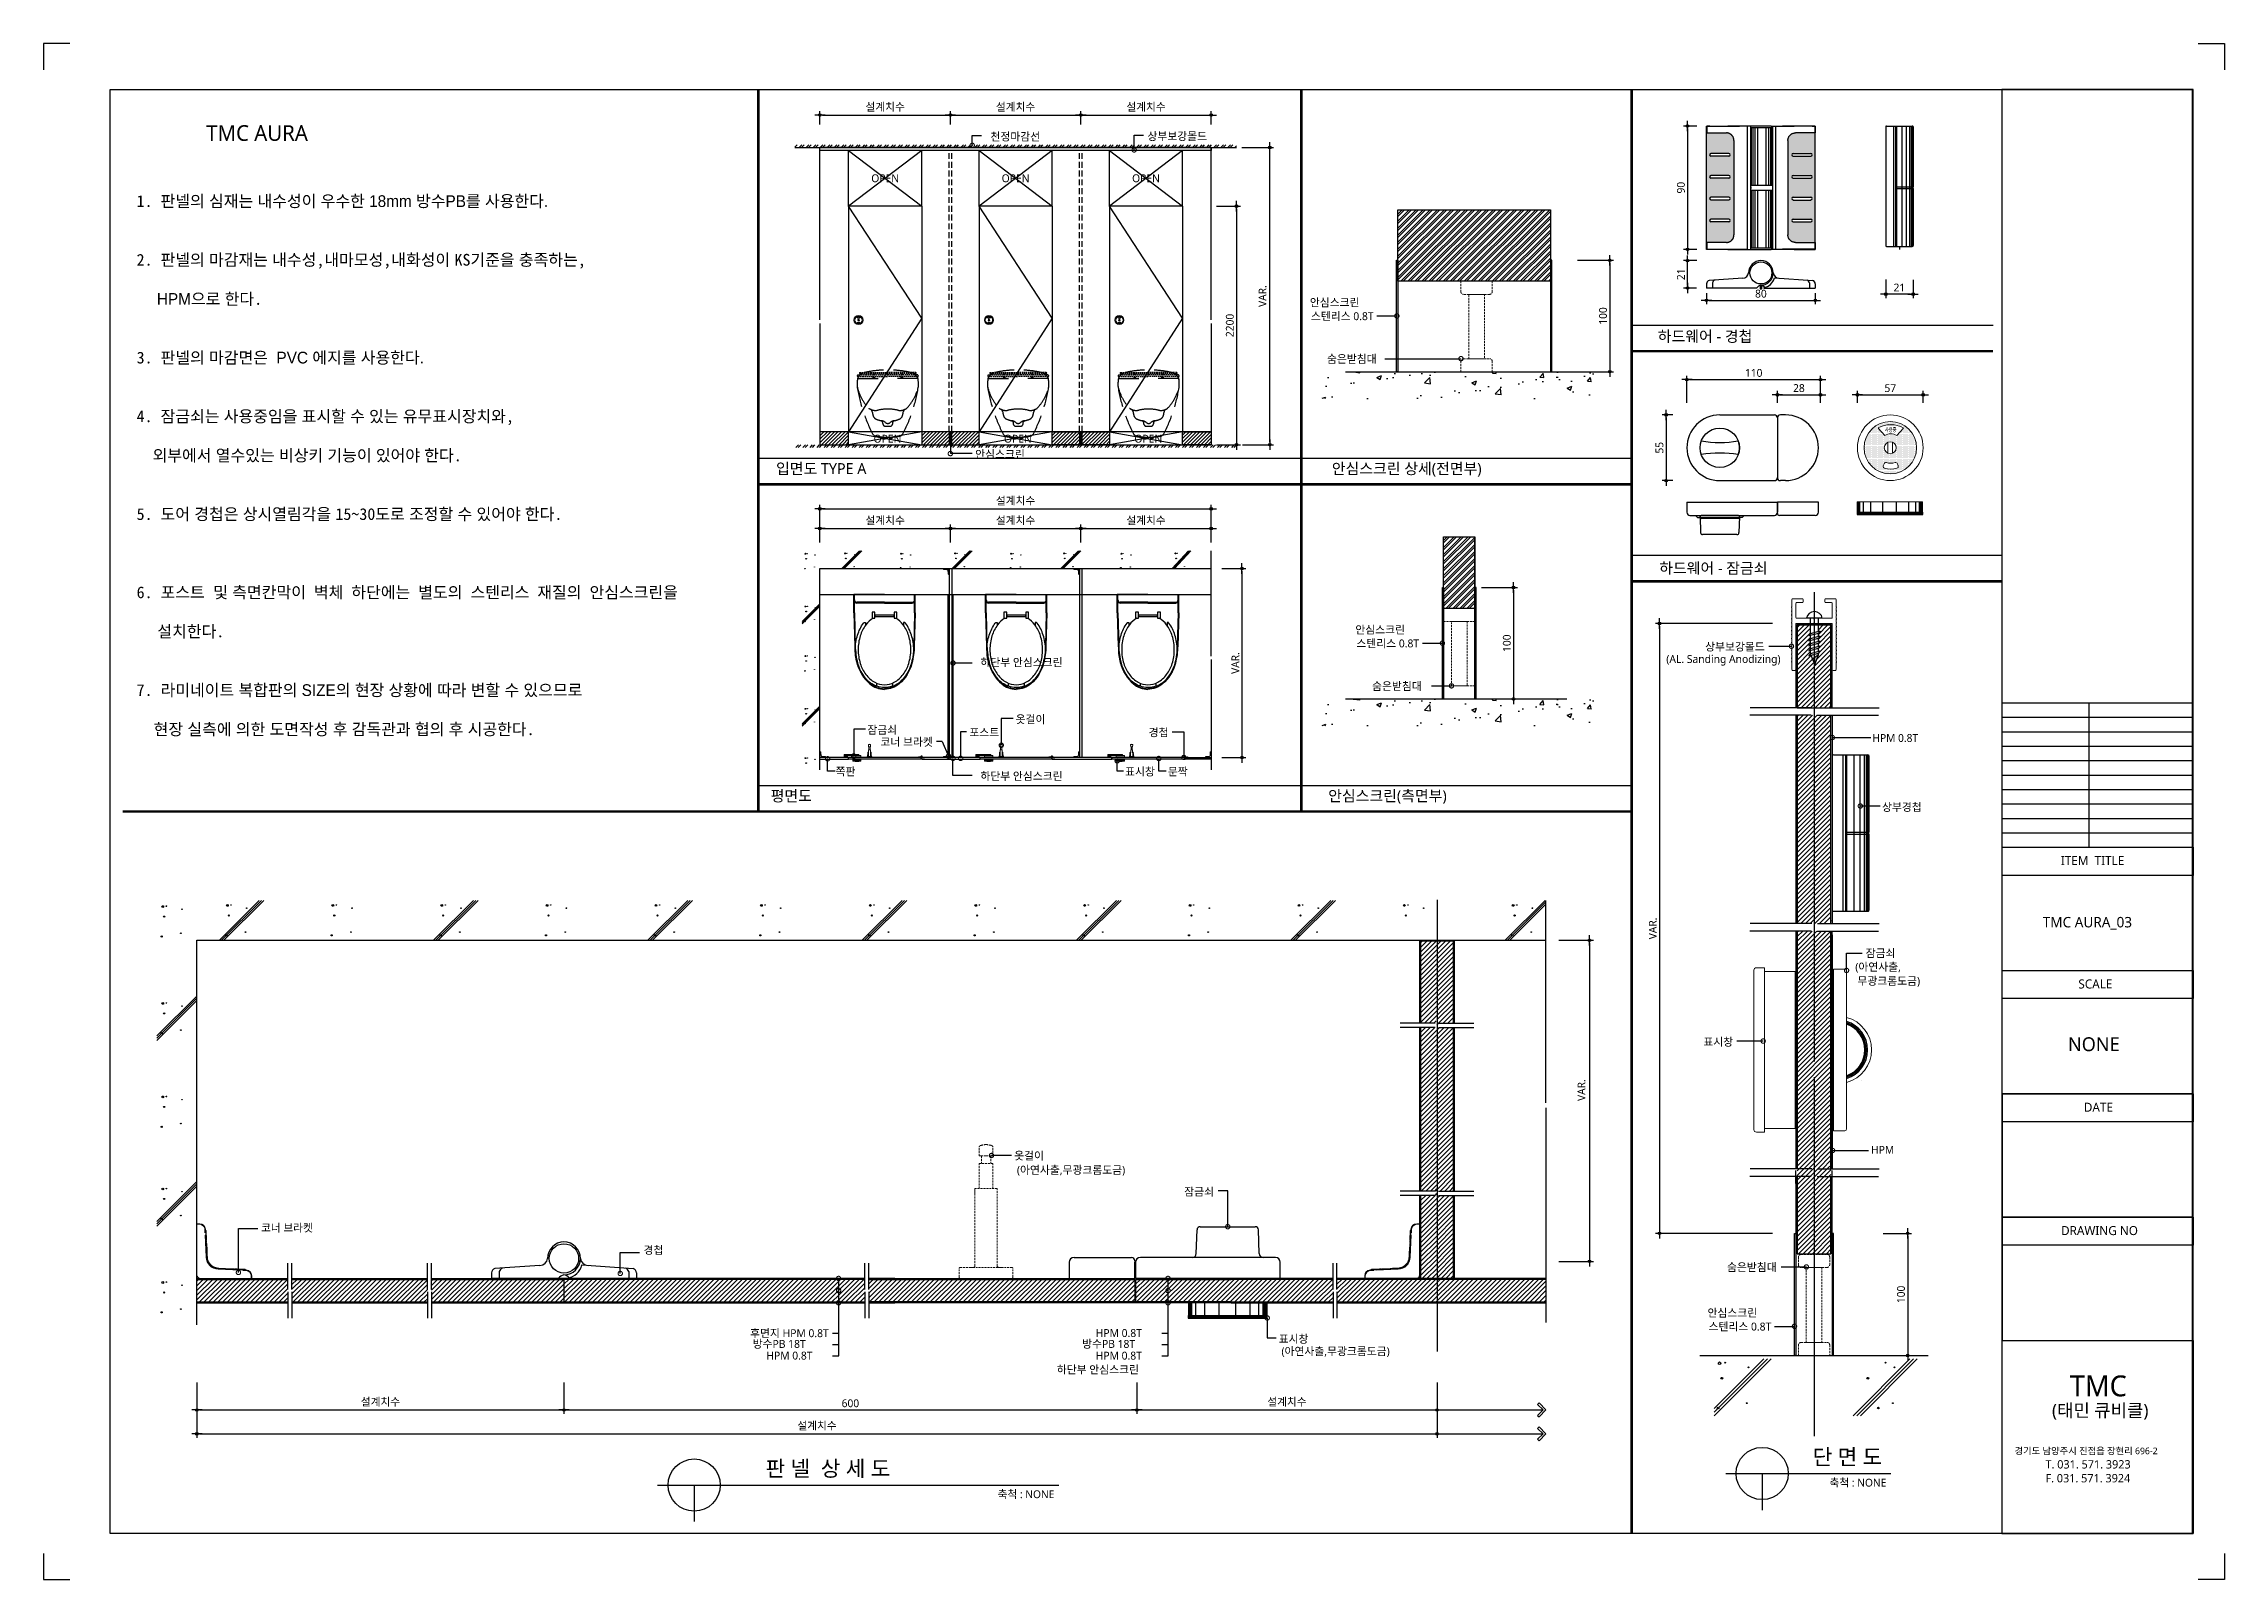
# Model space of a CAD drawing. Extents: x -256 to 8104, y -176 to 5714.
import ezdxf
from ezdxf.enums import TextEntityAlignment as Align

# ---------------------------------------------------------------- set-up
doc = ezdxf.new("R2010")
doc.units = 0
doc.header["$LTSCALE"] = 30
for name, pattern in [('CEN', [62, 60, -1, 0, -1]), ('HIDDEN', [0.375, 0.25, -0.125]), ('HIDDEN2', [4.7625, 3.175, -1.5875])]:
    doc.linetypes.add(name, pattern=pattern)
doc.layers.get('0').update_dxf_attribs({"linetype": 'CONTINUOUS'})
doc.layers.get('DEFPOINTS').update_dxf_attribs({"linetype": 'CONTINUOUS'})
for name, color, linetype in [('02---제품선', 4, 'CONTINUOUS'), ('0_toilet', 6, 'CONTINUOUS'), ('C', 2, 'CONTINUOUS'), ('curior-0Line', 252, 'CONTINUOUS'), ('DIM', 7, 'CONTINUOUS'), ('HAT', 8, 'CONTINUOUS'), ('HID', 9, 'HIDDEN'), ('jac text', 7, 'CONTINUOUS'), ('TIT', 3, 'CONTINUOUS'), ('경첩', 4, 'CONTINUOUS'), ('기타', 1, 'CONTINUOUS'), ('문자', 3, 'CONTINUOUS'), ('부자재', 4, 'CONTINUOUS'), ('상부보강몰드', 4, 'HIDDEN2'), ('옷걸이', 4, 'CONTINUOUS'), ('잠금쇠(회전형)', 4, 'CONTINUOUS'), ('중심선', 1, 'CEN'), ('치수', 1, 'CONTINUOUS'), ('판넬', 2, 'CONTINUOUS'), ('해치', 8, 'CONTINUOUS')]:
    doc.layers.add(name, color=color, linetype=linetype)
doc.styles.add('HDW', font='gulim.ttc')
doc.styles.add('돋움', font='malgun.ttf')
doc.dimstyles.new('10', dxfattribs={"dimscale": 10, "dimtxt": 3, "dimasz": 1, "dimexe": 1.5, "dimexo": 2, "dimgap": 1, "dimtad": 1, "dimdec": 0, "dimlunit": 6, "dimtxsty": '돋움', "dimblk": 'DIMDOT', "dimcen": -1, "dimdle": 1.5, "dimclrt": 3, "dimazin": 3, "dimtfac": 1, "dimtdec": 0, "dimtix": 1, "dimtmove": 2, "dimatfit": 3, "dimldrblk": 'DIMDOT', "dimarcsym": 0})
pattern_1 = [(45, (20000, 0), (-8.980256, 8.980256), [])]

# ---------------------------------------------------------------- blocks, each defined once
blk = doc.blocks.new('DIMDOT')
at = {"linetype": 'Continuous'}
blk.add_line((-2, 0), (2, 0), dxfattribs=at)
for radius in [0.5, 0.25]:
    blk.add_circle((0, 0), radius, dxfattribs=at)
blk = doc.blocks.new('*D71')
at = {"layer": 'DEFPOINTS', "color": 0}
for p in [(31541.7, 5615.9), (31041.7, 5559.6), (31541.7, 5559.6)]:
    blk.add_point(p, dxfattribs=at)
at = {"layer": 'DIM', "color": 0, "lineweight": -2, "ltscale": 10}
for p, q in [((31041.7, 5579.6), (31041.7, 5630.9)), ((31051.7, 5615.9), (31531.7, 5615.9)), ((31541.7, 5579.6), (31541.7, 5630.9))]:
    blk.add_line(p, q, dxfattribs=at)
at = {"layer": 'DIM', "color": 0, "lineweight": -2, "xscale": 10, "yscale": 10, "zscale": 10, "rotation": 180}
blk.add_blockref('DIMDOT', (31041.7, 5615.9), dxfattribs=at)
at = {"layer": 'DIM', "color": 0, "lineweight": -2, "xscale": 10, "yscale": 10, "zscale": 10}
blk.add_blockref('DIMDOT', (31541.7, 5615.9), dxfattribs=at)
at = {"layer": 'DIM', "color": 3, "insert": (31291.7, 5645.6), "char_height": 30, "attachment_point": 5, "style": '돋움'}
blk.add_mtext('설계치수', dxfattribs=at)
blk = doc.blocks.new('*D72')
at = {"layer": 'DEFPOINTS', "color": 0}
for p in [(32041.7, 5615.9), (31541.7, 5559.6), (32041.7, 5559.6)]:
    blk.add_point(p, dxfattribs=at)
at = {"layer": 'DIM', "color": 0, "lineweight": -2, "ltscale": 10}
for p, q in [((31541.7, 5579.6), (31541.7, 5630.9)), ((31551.7, 5615.9), (32031.7, 5615.9)), ((32041.7, 5579.6), (32041.7, 5630.9))]:
    blk.add_line(p, q, dxfattribs=at)
at = {"layer": 'DIM', "color": 0, "lineweight": -2, "xscale": 10, "yscale": 10, "zscale": 10, "rotation": 180}
blk.add_blockref('DIMDOT', (31541.7, 5615.9), dxfattribs=at)
at = {"layer": 'DIM', "color": 0, "lineweight": -2, "xscale": 10, "yscale": 10, "zscale": 10}
blk.add_blockref('DIMDOT', (32041.7, 5615.9), dxfattribs=at)
at = {"layer": 'DIM', "color": 3, "insert": (31791.7, 5645.6), "char_height": 30, "attachment_point": 5, "style": '돋움'}
blk.add_mtext('설계치수', dxfattribs=at)
blk = doc.blocks.new('_DOTSMALL')
at = {"color": 0, "linetype": 'ByBlock', "const_width": 0.5}
blk.add_lwpolyline([(-0.0625, 0, 1), (0.0625, 0, 1)], format="xyb", close=True, dxfattribs=at)
blk = doc.blocks.new('A$C63EC304E')
at = {"layer": '치수', "color": 1, "xscale": 2.5, "yscale": 2.5, "zscale": 2.5, "rotation": 234.3098741996962}
blk.add_blockref('_DOTSMALL', (0.31, 0.31), dxfattribs=at)
blk = doc.blocks.new('A$C2BC9653E')
at = {"layer": '치수', "xscale": 0.3333333333333333, "yscale": 0.3333333333333333, "zscale": 0.3333333333333333}
blk.add_blockref('A$C63EC304E', (0, 0), dxfattribs=at)
blk = doc.blocks.new('A$C7FC71301')
at = {"layer": '치수', "rotation": 180}
blk.add_blockref('A$C2BC9653E', (0.21, 0.21), dxfattribs=at)
blk = doc.blocks.new('A$C4A20372B')
at = {"layer": '치수'}
blk.add_blockref('A$C7FC71301', (0, 0), dxfattribs=at)
blk = doc.blocks.new('A$C566469F5')
at = {"layer": '치수'}
blk.add_blockref('A$C4A20372B', (0, 0), dxfattribs=at)
blk = doc.blocks.new('A$C7E317CD4')
at = {"layer": '해치', "xscale": 2, "yscale": 2, "zscale": 2}
blk.add_blockref('A$C566469F5', (0, 0), dxfattribs=at)
blk = doc.blocks.new('A$C601D7F27')
at = {"layer": '치수'}
blk.add_blockref('A$C7E317CD4', (0, 0), dxfattribs=at)
blk = doc.blocks.new('A$C38802C08')
at = {"layer": '치수'}
blk.add_blockref('A$C601D7F27', (0, 0), dxfattribs=at)
blk = doc.blocks.new('*D73')
at = {"layer": 'DEFPOINTS', "color": 0}
for p in [(32541.7, 5615.9), (32041.7, 5559.6), (32541.7, 5559.6)]:
    blk.add_point(p, dxfattribs=at)
at = {"layer": 'DIM', "color": 0, "lineweight": -2, "ltscale": 10}
for p, q in [((32041.7, 5579.6), (32041.7, 5630.9)), ((32051.7, 5615.9), (32531.7, 5615.9)), ((32541.7, 5579.6), (32541.7, 5630.9))]:
    blk.add_line(p, q, dxfattribs=at)
at = {"layer": 'DIM', "color": 0, "lineweight": -2, "xscale": 10, "yscale": 10, "zscale": 10, "rotation": 180}
blk.add_blockref('DIMDOT', (32041.7, 5615.9), dxfattribs=at)
at = {"layer": 'DIM', "color": 0, "lineweight": -2, "xscale": 10, "yscale": 10, "zscale": 10}
blk.add_blockref('DIMDOT', (32541.7, 5615.9), dxfattribs=at)
at = {"layer": 'DIM', "color": 3, "insert": (32291.7, 5645.6), "char_height": 30, "attachment_point": 5, "style": '돋움'}
blk.add_mtext('설계치수', dxfattribs=at)
blk = doc.blocks.new('*D74')
at = {"layer": 'DEFPOINTS', "color": 0}
for p in [(32541.7, 5266.7), (32541.7, 4351.7), (32638.6, 4351.7)]:
    blk.add_point(p, dxfattribs=at)
at = {"layer": 'DIM', "color": 0, "lineweight": -2, "ltscale": 10}
for p, q in [((32561.7, 5266.7), (32653.6, 5266.7)), ((32638.6, 5256.7), (32638.6, 4361.7)), ((32561.7, 4351.7), (32653.6, 4351.7))]:
    blk.add_line(p, q, dxfattribs=at)
at = {"layer": 'DIM', "color": 0, "lineweight": -2, "xscale": 10, "yscale": 10, "zscale": 10}
for p, rotation in [((32638.6, 5266.7), 90), ((32638.6, 4351.7), 270)]:
    blk.add_blockref('DIMDOT', p, dxfattribs=dict(at, rotation=rotation))
at = {"layer": 'DIM', "color": 3, "insert": (32613.1, 4809.2), "char_height": 30, "attachment_point": 5, "rotation": 90, "style": '돋움'}
blk.add_mtext('2200', dxfattribs=at)
blk = doc.blocks.new('*D75')
at = {"layer": 'DEFPOINTS', "color": 0}
for p in [(32562.7, 3876.8), (32562.7, 3151.8), (32659.6, 3151.8)]:
    blk.add_point(p, dxfattribs=at)
at = {"layer": 'DIM', "color": 0, "lineweight": -2, "ltscale": 10}
for p, q in [((32582.7, 3876.8), (32674.6, 3876.8)), ((32659.6, 3866.8), (32659.6, 3161.8)), ((32582.7, 3151.8), (32674.6, 3151.8))]:
    blk.add_line(p, q, dxfattribs=at)
at = {"layer": 'DIM', "color": 0, "lineweight": -2, "xscale": 10, "yscale": 10, "zscale": 10}
for p, rotation in [((32659.6, 3876.8), 90), ((32659.6, 3151.8), 270)]:
    blk.add_blockref('DIMDOT', p, dxfattribs=dict(at, rotation=rotation))
at = {"layer": 'DIM', "color": 3, "insert": (32634.4, 3514.3), "char_height": 30, "attachment_point": 5, "rotation": 90, "style": '돋움'}
blk.add_mtext('VAR.', dxfattribs=at)
blk = doc.blocks.new('*D76')
at = {"layer": 'DEFPOINTS', "color": 0}
for p in [(32541.7, 4030.4), (32041.7, 3957.3), (32541.7, 3957.3)]:
    blk.add_point(p, dxfattribs=at)
at = {"layer": 'DIM', "color": 0, "lineweight": -2, "ltscale": 10}
for p, q in [((32041.7, 3977.3), (32041.7, 4045.4)), ((32051.7, 4030.4), (32531.7, 4030.4)), ((32541.7, 3977.3), (32541.7, 4045.4))]:
    blk.add_line(p, q, dxfattribs=at)
at = {"layer": 'DIM', "color": 0, "lineweight": -2, "xscale": 10, "yscale": 10, "zscale": 10, "rotation": 180}
blk.add_blockref('DIMDOT', (32041.7, 4030.4), dxfattribs=at)
at = {"layer": 'DIM', "color": 0, "lineweight": -2, "xscale": 10, "yscale": 10, "zscale": 10}
blk.add_blockref('DIMDOT', (32541.7, 4030.4), dxfattribs=at)
at = {"layer": 'DIM', "color": 3, "insert": (32291.7, 4060), "char_height": 30, "attachment_point": 5, "style": '돋움'}
blk.add_mtext('설계치수', dxfattribs=at)
blk = doc.blocks.new('*D77')
at = {"layer": 'DEFPOINTS', "color": 0}
for p in [(32541.7, 4105.7), (31041.7, 3957.3), (32541.7, 3957.3)]:
    blk.add_point(p, dxfattribs=at)
at = {"layer": 'DIM', "color": 0, "lineweight": -2, "ltscale": 10}
for p, q in [((31041.7, 3977.3), (31041.7, 4120.7)), ((31051.7, 4105.7), (32531.7, 4105.7)), ((32541.7, 3977.3), (32541.7, 4120.7))]:
    blk.add_line(p, q, dxfattribs=at)
at = {"layer": 'DIM', "color": 0, "lineweight": -2, "xscale": 10, "yscale": 10, "zscale": 10, "rotation": 180}
blk.add_blockref('DIMDOT', (31041.7, 4105.7), dxfattribs=at)
at = {"layer": 'DIM', "color": 0, "lineweight": -2, "xscale": 10, "yscale": 10, "zscale": 10}
blk.add_blockref('DIMDOT', (32541.7, 4105.7), dxfattribs=at)
at = {"layer": 'DIM', "color": 3, "insert": (31791.7, 4135.4), "char_height": 30, "attachment_point": 5, "style": '돋움'}
blk.add_mtext('설계치수', dxfattribs=at)
blk = doc.blocks.new('*D78')
at = {"layer": 'DEFPOINTS', "color": 0}
for p in [(32041.7, 4030.4), (31541.7, 3957.3), (32041.7, 3957.3)]:
    blk.add_point(p, dxfattribs=at)
at = {"layer": 'DIM', "color": 0, "lineweight": -2, "ltscale": 10}
for p, q in [((31541.7, 3977.3), (31541.7, 4045.4)), ((31551.7, 4030.4), (32031.7, 4030.4)), ((32041.7, 3977.3), (32041.7, 4045.4))]:
    blk.add_line(p, q, dxfattribs=at)
at = {"layer": 'DIM', "color": 0, "lineweight": -2, "xscale": 10, "yscale": 10, "zscale": 10, "rotation": 180}
blk.add_blockref('DIMDOT', (31541.7, 4030.4), dxfattribs=at)
at = {"layer": 'DIM', "color": 0, "lineweight": -2, "xscale": 10, "yscale": 10, "zscale": 10}
blk.add_blockref('DIMDOT', (32041.7, 4030.4), dxfattribs=at)
at = {"layer": 'DIM', "color": 3, "insert": (31791.7, 4060), "char_height": 30, "attachment_point": 5, "style": '돋움'}
blk.add_mtext('설계치수', dxfattribs=at)
blk = doc.blocks.new('*D79')
at = {"layer": 'DEFPOINTS', "color": 0}
for p in [(31541.7, 4030.4), (31041.7, 3957.3), (31541.7, 3957.3)]:
    blk.add_point(p, dxfattribs=at)
at = {"layer": 'DIM', "color": 0, "lineweight": -2, "ltscale": 10}
for p, q in [((31041.7, 3977.3), (31041.7, 4045.4)), ((31051.7, 4030.4), (31531.7, 4030.4)), ((31541.7, 3977.3), (31541.7, 4045.4))]:
    blk.add_line(p, q, dxfattribs=at)
at = {"layer": 'DIM', "color": 0, "lineweight": -2, "xscale": 10, "yscale": 10, "zscale": 10, "rotation": 180}
blk.add_blockref('DIMDOT', (31041.7, 4030.4), dxfattribs=at)
at = {"layer": 'DIM', "color": 0, "lineweight": -2, "xscale": 10, "yscale": 10, "zscale": 10}
blk.add_blockref('DIMDOT', (31541.7, 4030.4), dxfattribs=at)
at = {"layer": 'DIM', "color": 3, "insert": (31291.7, 4060), "char_height": 30, "attachment_point": 5, "style": '돋움'}
blk.add_mtext('설계치수', dxfattribs=at)
blk = doc.blocks.new('*D80')
at = {"layer": 'DEFPOINTS', "color": 0}
for p in [(28653.4, 775.5), (30060.5, 775.5), (30060.5, 649.8)]:
    blk.add_point(p, dxfattribs=at)
at = {"layer": 'DIM', "color": 0, "lineweight": -2, "ltscale": 10}
for p, q in [((28653.4, 755.5), (28653.4, 634.8)), ((30060.5, 755.5), (30060.5, 634.8)), ((28663.4, 649.8), (30050.5, 649.8))]:
    blk.add_line(p, q, dxfattribs=at)
at = {"layer": 'DIM', "color": 0, "lineweight": -2, "xscale": 10, "yscale": 10, "zscale": 10, "rotation": 180}
blk.add_blockref('DIMDOT', (28653.4, 649.8), dxfattribs=at)
at = {"layer": 'DIM', "color": 0, "lineweight": -2, "xscale": 10, "yscale": 10, "zscale": 10}
blk.add_blockref('DIMDOT', (30060.5, 649.8), dxfattribs=at)
at = {"layer": 'DIM', "color": 3, "insert": (29357, 679.5), "char_height": 30, "attachment_point": 5, "style": '돋움'}
blk.add_mtext('설계치수', dxfattribs=at)
blk = doc.blocks.new('*D81')
at = {"layer": 'DEFPOINTS', "color": 0}
for p in [(28653.4, 775.5), (33407.3, 775.5), (33407.3, 558.3)]:
    blk.add_point(p, dxfattribs=at)
at = {"layer": 'DIM', "color": 0, "lineweight": -2, "ltscale": 10}
for p, q in [((28653.4, 755.5), (28653.4, 543.3)), ((33407.3, 755.5), (33407.3, 543.3)), ((28663.4, 558.3), (33397.3, 558.3))]:
    blk.add_line(p, q, dxfattribs=at)
at = {"layer": 'DIM', "color": 0, "lineweight": -2, "xscale": 10, "yscale": 10, "zscale": 10, "rotation": 180}
blk.add_blockref('DIMDOT', (28653.4, 558.3), dxfattribs=at)
at = {"layer": 'DIM', "color": 0, "lineweight": -2, "xscale": 10, "yscale": 10, "zscale": 10}
blk.add_blockref('DIMDOT', (33407.3, 558.3), dxfattribs=at)
at = {"layer": 'DIM', "color": 3, "insert": (31030.4, 588), "char_height": 30, "attachment_point": 5, "style": '돋움'}
blk.add_mtext('설계치수', dxfattribs=at)
blk = doc.blocks.new('*D82')
at = {"layer": 'DEFPOINTS', "color": 0}
for p in [(32256.5, 775.5), (33407.3, 775.5), (33407.3, 649.8)]:
    blk.add_point(p, dxfattribs=at)
at = {"layer": 'DIM', "color": 0, "lineweight": -2, "ltscale": 10}
for p, q in [((32256.5, 755.5), (32256.5, 634.8)), ((33407.3, 755.5), (33407.3, 634.8)), ((32266.5, 649.8), (33397.3, 649.8))]:
    blk.add_line(p, q, dxfattribs=at)
at = {"layer": 'DIM', "color": 0, "lineweight": -2, "xscale": 10, "yscale": 10, "zscale": 10, "rotation": 180}
blk.add_blockref('DIMDOT', (32256.5, 649.8), dxfattribs=at)
at = {"layer": 'DIM', "color": 0, "lineweight": -2, "xscale": 10, "yscale": 10, "zscale": 10}
blk.add_blockref('DIMDOT', (33407.3, 649.8), dxfattribs=at)
at = {"layer": 'DIM', "color": 3, "insert": (32831.9, 679.5), "char_height": 30, "attachment_point": 5, "style": '돋움'}
blk.add_mtext('설계치수', dxfattribs=at)
blk = doc.blocks.new('*D83')
at = {"layer": 'DEFPOINTS', "color": 0}
for p in [(30060.5, 775.5), (32256.5, 775.5), (32256.5, 649.8)]:
    blk.add_point(p, dxfattribs=at)
at = {"layer": 'DIM', "color": 0, "lineweight": -2, "ltscale": 10}
for p, q in [((30060.5, 755.5), (30060.5, 634.8)), ((32256.5, 755.5), (32256.5, 634.8)), ((30070.5, 649.8), (32246.5, 649.8))]:
    blk.add_line(p, q, dxfattribs=at)
at = {"layer": 'DIM', "color": 0, "lineweight": -2, "xscale": 10, "yscale": 10, "zscale": 10, "rotation": 180}
blk.add_blockref('DIMDOT', (30060.5, 649.8), dxfattribs=at)
at = {"layer": 'DIM', "color": 0, "lineweight": -2, "xscale": 10, "yscale": 10, "zscale": 10}
blk.add_blockref('DIMDOT', (32256.5, 649.8), dxfattribs=at)
at = {"layer": 'DIM', "color": 3, "insert": (31158.5, 675.3), "char_height": 30, "attachment_point": 5, "style": '돋움'}
blk.add_mtext('600', dxfattribs=at)
blk = doc.blocks.new('A$C06B31977')
for p, q in [((1.26, 11.06), (1.26, 21.17)), ((1.26, 10.11), (1.26, 0))]:
    blk.add_line(p, q)
blk = doc.blocks.new('*D84')
at = {"layer": 'DEFPOINTS', "color": 0}
for p in [(33854.1, 2451.2), (33854.1, 1219.8), (33992, 1219.8)]:
    blk.add_point(p, dxfattribs=at)
at = {"layer": 'DIM', "color": 0, "lineweight": -2, "ltscale": 10}
for p, q in [((33874.1, 2451.2), (34007, 2451.2)), ((33992, 2441.2), (33992, 1229.8)), ((33874.1, 1219.8), (34007, 1219.8))]:
    blk.add_line(p, q, dxfattribs=at)
at = {"layer": 'DIM', "color": 0, "lineweight": -2, "xscale": 10, "yscale": 10, "zscale": 10}
for p, rotation in [((33992, 2451.2), 90), ((33992, 1219.8), 270)]:
    blk.add_blockref('DIMDOT', p, dxfattribs=dict(at, rotation=rotation))
at = {"layer": 'DIM', "color": 3, "insert": (33961.2, 1876.4), "char_height": 30, "attachment_point": 5, "rotation": 90, "style": '돋움'}
blk.add_mtext('VAR.', dxfattribs=at)
blk = doc.blocks.new('A$C13EB2441')
for p, q in [((0.84, 7.37), (0.84, 14.11)), ((0.84, 6.74), (0.84, 0))]:
    blk.add_line(p, q)
blk = doc.blocks.new('*D85')
at = {"layer": 'DEFPOINTS', "color": 0}
for p in [(34877.2, 4601.3), (34365.2, 4492.7), (34877.2, 4492.7)]:
    blk.add_point(p, dxfattribs=at)
at = {"layer": 'DIM', "color": 0, "lineweight": -2, "ltscale": 10}
for p, q in [((34365.2, 4512.7), (34365.2, 4616.3)), ((34375.2, 4601.3), (34867.2, 4601.3)), ((34877.2, 4512.7), (34877.2, 4616.3))]:
    blk.add_line(p, q, dxfattribs=at)
at = {"layer": 'DIM', "color": 0, "lineweight": -2, "xscale": 10, "yscale": 10, "zscale": 10, "rotation": 180}
blk.add_blockref('DIMDOT', (34365.2, 4601.3), dxfattribs=at)
at = {"layer": 'DIM', "color": 0, "lineweight": -2, "xscale": 10, "yscale": 10, "zscale": 10}
blk.add_blockref('DIMDOT', (34877.2, 4601.3), dxfattribs=at)
at = {"layer": 'DIM', "color": 3, "insert": (34621.2, 4626.9), "char_height": 30, "attachment_point": 5, "style": '돋움'}
blk.add_mtext('110', dxfattribs=at)
blk = doc.blocks.new('*D86')
at = {"layer": 'DEFPOINTS', "color": 0}
for p in [(34877.2, 4543.3), (34712.2, 4492.7), (34877.2, 4492.7)]:
    blk.add_point(p, dxfattribs=at)
at = {"layer": 'DIM', "color": 0, "lineweight": -2, "ltscale": 10}
for p, q in [((34712.2, 4512.7), (34712.2, 4558.3)), ((34722.2, 4543.3), (34867.2, 4543.3)), ((34877.2, 4512.7), (34877.2, 4558.3))]:
    blk.add_line(p, q, dxfattribs=at)
at = {"layer": 'DIM', "color": 0, "lineweight": -2, "xscale": 10, "yscale": 10, "zscale": 10, "rotation": 180}
blk.add_blockref('DIMDOT', (34712.2, 4543.3), dxfattribs=at)
at = {"layer": 'DIM', "color": 0, "lineweight": -2, "xscale": 10, "yscale": 10, "zscale": 10}
blk.add_blockref('DIMDOT', (34877.2, 4543.3), dxfattribs=at)
at = {"layer": 'DIM', "color": 3, "insert": (34794.7, 4568.8), "char_height": 30, "attachment_point": 5, "style": '돋움'}
blk.add_mtext('28', dxfattribs=at)
blk = doc.blocks.new('*D87')
at = {"layer": 'DEFPOINTS', "color": 0}
for p in [(35270.9, 4543.3), (35018.9, 4492.7), (35270.9, 4492.7)]:
    blk.add_point(p, dxfattribs=at)
at = {"layer": 'DIM', "color": 0, "lineweight": -2, "ltscale": 10}
for p, q in [((35018.9, 4512.7), (35018.9, 4558.3)), ((35028.9, 4543.3), (35260.9, 4543.3)), ((35270.9, 4512.7), (35270.9, 4558.3))]:
    blk.add_line(p, q, dxfattribs=at)
at = {"layer": 'DIM', "color": 0, "lineweight": -2, "xscale": 10, "yscale": 10, "zscale": 10, "rotation": 180}
blk.add_blockref('DIMDOT', (35018.9, 4543.3), dxfattribs=at)
at = {"layer": 'DIM', "color": 0, "lineweight": -2, "xscale": 10, "yscale": 10, "zscale": 10}
blk.add_blockref('DIMDOT', (35270.9, 4543.3), dxfattribs=at)
at = {"layer": 'DIM', "color": 3, "insert": (35144.9, 4568.6), "char_height": 30, "attachment_point": 5, "style": '돋움'}
blk.add_mtext('57', dxfattribs=at)
blk = doc.blocks.new('*D88')
at = {"layer": 'DEFPOINTS', "color": 0}
for p in [(34422.8, 5574), (34367.8, 5100.9), (34422.8, 5100.9)]:
    blk.add_point(p, dxfattribs=at)
at = {"layer": 'DIM', "color": 0, "lineweight": -2, "ltscale": 10}
for p, q in [((34402.8, 5574), (34352.8, 5574)), ((34367.8, 5564), (34367.8, 5110.9)), ((34402.8, 5100.9), (34352.8, 5100.9))]:
    blk.add_line(p, q, dxfattribs=at)
at = {"layer": 'DIM', "color": 0, "lineweight": -2, "xscale": 10, "yscale": 10, "zscale": 10}
for p, rotation in [((34367.8, 5574), 90), ((34367.8, 5100.9), 270)]:
    blk.add_blockref('DIMDOT', p, dxfattribs=dict(at, rotation=rotation))
at = {"layer": 'DIM', "color": 3, "insert": (34342.3, 5337.5), "char_height": 30, "attachment_point": 5, "rotation": 90, "style": '돋움'}
blk.add_mtext('90', dxfattribs=at)
blk = doc.blocks.new('*D89')
at = {"layer": 'DEFPOINTS', "color": 0}
for p in [(34440.4, 4952.7), (34857.5, 4952.7), (34857.5, 4905.3)]:
    blk.add_point(p, dxfattribs=at)
at = {"layer": 'DIM', "color": 0, "lineweight": -2, "ltscale": 10}
for p, q in [((34440.4, 4932.7), (34440.4, 4890.3)), ((34857.5, 4932.7), (34857.5, 4890.3)), ((34450.4, 4905.3), (34847.5, 4905.3))]:
    blk.add_line(p, q, dxfattribs=at)
at = {"layer": 'DIM', "color": 0, "lineweight": -2, "xscale": 10, "yscale": 10, "zscale": 10, "rotation": 180}
blk.add_blockref('DIMDOT', (34440.4, 4905.3), dxfattribs=at)
at = {"layer": 'DIM', "color": 0, "lineweight": -2, "xscale": 10, "yscale": 10, "zscale": 10}
blk.add_blockref('DIMDOT', (34857.5, 4905.3), dxfattribs=at)
at = {"layer": 'DIM', "color": 3, "insert": (34648.9, 4930.8), "char_height": 30, "attachment_point": 5, "style": '돋움'}
blk.add_mtext('80', dxfattribs=at)
blk = doc.blocks.new('*D90')
at = {"layer": 'DEFPOINTS', "color": 0}
for p in [(34367.8, 5057.7), (34422.8, 5057.7), (34422.1, 4952.7)]:
    blk.add_point(p, dxfattribs=at)
at = {"layer": 'DIM', "color": 0, "lineweight": -2, "ltscale": 10}
for p, q in [((34402.8, 5057.7), (34352.8, 5057.7)), ((34367.8, 4962.7), (34367.8, 5047.7)), ((34402.1, 4952.7), (34352.8, 4952.7))]:
    blk.add_line(p, q, dxfattribs=at)
at = {"layer": 'DIM', "color": 0, "lineweight": -2, "xscale": 10, "yscale": 10, "zscale": 10}
for p, rotation in [((34367.8, 5057.7), 90), ((34367.8, 4952.7), 270)]:
    blk.add_blockref('DIMDOT', p, dxfattribs=dict(at, rotation=rotation))
at = {"layer": 'DIM', "color": 3, "insert": (34342.5, 5005.2), "char_height": 30, "attachment_point": 5, "rotation": 90, "style": '돋움'}
blk.add_mtext('21', dxfattribs=at)
blk = doc.blocks.new('*D91')
at = {"layer": 'DEFPOINTS', "color": 0}
for p in [(35127.3, 5004.9), (35232.3, 5004.1), (35127.3, 4929.2)]:
    blk.add_point(p, dxfattribs=at)
at = {"layer": 'DIM', "color": 0, "lineweight": -2, "ltscale": 10}
for p, q in [((35127.3, 4984.9), (35127.3, 4914.2)), ((35232.3, 4984.1), (35232.3, 4914.2)), ((35222.3, 4929.2), (35137.3, 4929.2))]:
    blk.add_line(p, q, dxfattribs=at)
at = {"layer": 'DIM', "color": 0, "lineweight": -2, "xscale": 10, "yscale": 10, "zscale": 10, "rotation": 180}
blk.add_blockref('DIMDOT', (35127.3, 4929.2), dxfattribs=at)
at = {"layer": 'DIM', "color": 0, "lineweight": -2, "xscale": 10, "yscale": 10, "zscale": 10}
blk.add_blockref('DIMDOT', (35232.3, 4929.2), dxfattribs=at)
at = {"layer": 'DIM', "color": 3, "insert": (35179.8, 4954.5), "char_height": 30, "attachment_point": 5, "style": '돋움'}
blk.add_mtext('21', dxfattribs=at)
blk = doc.blocks.new('A$C10E41893')
at = {"layer": '부자재'}
for p, q in [((6, 0), (6, 196)), ((123, 196), (6, 196)), ((123, 192), (6, 192)), ((55, 0), (55, 177)), ((61, 0), (61, 177)), ((6, 0), (6, -196)), ((55, 0), (55, -177)), ((61, 0), (61, -177)), ((123, -192), (6, -192)), ((123, -196), (6, -196))]:
    blk.add_line(p, q, dxfattribs=at)
for points in [[(123, 196, -0.012538), (123, 196), (335, 190, -0.055395), (445, 175, -0.154276), (577, 93, -0.179504), (612, 0, -0.179504)], [(123, 192, -0.012538), (123, 192), (335, 187, -0.055395), (444, 172, -0.154276), (574, 91, -0.179504), (608, 0, -0.179504)], [(157, -72, 0.089162), (200, -119, 0.085733), (270, -155, 0.075373), (359, -168, 0.075373), (447, -155, 0.085733), (517, -119, 0.106084), (567, -62, 0.126931), (583, 0, 0.126931), (567, 62, 0.106084), (517, 119, 0.085733), (447, 155, 0.075373), (359, 168, 0.075373), (270, 155, 0.085733), (200, 119, 0.089162), (157, 72)], [(572, 51), (589, 51), (589, 60, 0.021185), (583, 71, 0.106084), (528, 134, 0.085733), (453, 172, 0.075373), (359, 187, 0.075373), (265, 172, 0.085733), (189, 134, 0.007337), (184, 130), (184, 122), (205, 122)], [(123, -196, 0.012538), (123, -196), (335, -190, 0.055395), (445, -175, 0.154276), (577, -93, 0.179504), (612, 0, 0.179504)], [(123, -192, 0.012538), (123, -192), (335, -187, 0.055395), (444, -172, 0.154276), (574, -91, 0.179504), (608, 0, 0.179504)], [(589, -51, 0.090214), (598, 0, 0.090214), (589, 51, 0.106084)], [(572, -51), (589, -51), (589, -60, -0.021185), (583, -71, -0.106084), (528, -134, -0.085733), (453, -172, -0.075373), (359, -187, -0.075373), (265, -172, -0.085733), (189, -134, -0.007337), (184, -130), (184, -122), (205, -122)]]:
    blk.add_lwpolyline(points, format="xyb", dxfattribs=at)
blk.add_lwpolyline([(138, -61), (119, -61), (119, -79), (157, -79), (157, -61), (138, -61), (147, -61), (147, 61), (138, 61), (157, 61), (157, 79), (119, 79), (119, 61), (138, 61), (138, -61), (119, -61)], dxfattribs=at)
for centre, start, end in [((40, 177), 0, 90), ((46, 177), 0, 90), ((40, -177), 270, 0), ((46, -177), 270, 0)]:
    blk.add_arc(centre, 15, start, end, dxfattribs=at)
blk = doc.blocks.new('A$C460A2A32')
at = {"color": 0}
for p, q in [((3, 20), (0, 16)), ((3, 20), (9, 20)), ((4, 10), (162, 10)), ((9, 20), (162, 20)), ((13, 32), (11, 30)), ((13, 32), (162, 32)), ((13, 27), (162, 27)), ((312, 32), (162, 32)), ((312, 27), (162, 27)), ((316, 20), (162, 20)), ((321, 10), (162, 10)), ((312, 32), (313, 30)), ((322, 20), (316, 20)), ((322, 20), (324, 16))]:
    blk.add_line(p, q, dxfattribs=at)
for centre, radius, start, end in [((4, 14), 4, 150.0107, 270), ((13, 29), 2, 135, 270), ((109, 28), 26, 182.6717, 198.4118), ((109, 10), 26, 180, 202.6199), ((107, 28), 23, 183.0205, 200.9186), ((107, 10), 23, 180, 205.7715), ((69, 10), 23, 334.2285, 0), ((69, 28), 23, 339.0814, 356.9795), ((67, 10), 26, 337.3801, 0), ((67, 28), 26, 341.5882, 357.3283), ((257, 10), 26, 180, 202.6199), ((257, 28), 26, 182.6717, 198.4118), ((256, 28), 23, 183.0205, 200.9186), ((256, 10), 23, 180, 205.7715), ((217, 10), 23, 334.2285, 0), ((217, 28), 23, 339.0814, 356.9795), ((216, 28), 26, 341.5882, 357.3283), ((216, 10), 26, 337.3801, 0), ((312, 29), 2, 270, 45), ((321, 14), 4, 270, 29.9893)]:
    blk.add_arc(centre, radius, start, end, dxfattribs=at)
blk = doc.blocks.new('*D92')
at = {"layer": 'DEFPOINTS', "color": 0}
for p in [(34330.9, 4466.1), (34285.2, 4214.1), (34330.9, 4214.1)]:
    blk.add_point(p, dxfattribs=at)
at = {"layer": 'DIM', "color": 0, "lineweight": -2, "ltscale": 10}
for p, q in [((34310.9, 4466.1), (34270.2, 4466.1)), ((34285.2, 4456.1), (34285.2, 4224.1)), ((34310.9, 4214.1), (34270.2, 4214.1))]:
    blk.add_line(p, q, dxfattribs=at)
at = {"layer": 'DIM', "color": 0, "lineweight": -2, "xscale": 10, "yscale": 10, "zscale": 10}
for p, rotation in [((34285.2, 4466.1), 90), ((34285.2, 4214.1), 270)]:
    blk.add_blockref('DIMDOT', p, dxfattribs=dict(at, rotation=rotation))
at = {"layer": 'DIM', "color": 3, "insert": (34259.9, 4340.1), "char_height": 30, "attachment_point": 5, "rotation": 90, "style": '돋움'}
blk.add_mtext('55', dxfattribs=at)
blk = doc.blocks.new('*D93')
at = {"layer": 'DEFPOINTS', "color": 0}
for p in [(34712.9, 3666.1), (34260.1, 1327.1), (34712.9, 1327.1)]:
    blk.add_point(p, dxfattribs=at)
at = {"layer": 'DIM', "color": 0, "lineweight": -2, "ltscale": 10}
for p, q in [((34692.9, 3666.1), (34245.1, 3666.1)), ((34260.1, 3656.1), (34260.1, 1337.1)), ((34692.9, 1327.1), (34245.1, 1327.1))]:
    blk.add_line(p, q, dxfattribs=at)
at = {"layer": 'DIM', "color": 0, "lineweight": -2, "xscale": 10, "yscale": 10, "zscale": 10}
for p, rotation in [((34260.1, 3666.1), 90), ((34260.1, 1327.1), 270)]:
    blk.add_blockref('DIMDOT', p, dxfattribs=dict(at, rotation=rotation))
at = {"layer": 'DIM', "color": 3, "insert": (34234.8, 2496.6), "char_height": 30, "attachment_point": 5, "rotation": 90, "style": '돋움'}
blk.add_mtext('VAR.', dxfattribs=at)
blk = doc.blocks.new('*D94')
at = {"layer": 'DEFPOINTS', "color": 0}
for p in [(35097.3, 1327.2), (35097.3, 858.9), (35211.6, 858.9)]:
    blk.add_point(p, dxfattribs=at)
at = {"layer": 'DIM', "color": 0, "lineweight": -2, "ltscale": 10}
for p, q in [((35117.3, 1327.2), (35226.6, 1327.2)), ((35211.6, 1317.2), (35211.6, 868.9)), ((35117.3, 858.9), (35226.6, 858.9))]:
    blk.add_line(p, q, dxfattribs=at)
at = {"layer": 'DIM', "color": 0, "lineweight": -2, "xscale": 10, "yscale": 10, "zscale": 10}
for p, rotation in [((35211.6, 1327.2), 90), ((35211.6, 858.9), 270)]:
    blk.add_blockref('DIMDOT', p, dxfattribs=dict(at, rotation=rotation))
at = {"layer": 'DIM', "color": 3, "insert": (35186, 1093), "char_height": 30, "attachment_point": 5, "rotation": 90, "style": '돋움'}
blk.add_mtext('100', dxfattribs=at)
blk = doc.blocks.new('*D95')
at = {"layer": 'DEFPOINTS', "color": 0}
for p in [(33557.7, 3804.2), (33557.7, 3376.7), (33700.6, 3376.7)]:
    blk.add_point(p, dxfattribs=at)
at = {"layer": 'DIM', "color": 0, "lineweight": -2, "ltscale": 10}
for p, q in [((33577.7, 3804.2), (33715.6, 3804.2)), ((33700.6, 3794.2), (33700.6, 3386.7)), ((33577.7, 3376.7), (33715.6, 3376.7))]:
    blk.add_line(p, q, dxfattribs=at)
at = {"layer": 'DIM', "color": 0, "lineweight": -2, "xscale": 10, "yscale": 10, "zscale": 10}
for p, rotation in [((33700.6, 3804.2), 90), ((33700.6, 3376.7), 270)]:
    blk.add_blockref('DIMDOT', p, dxfattribs=dict(at, rotation=rotation))
at = {"layer": 'DIM', "color": 3, "insert": (33675, 3590.5), "char_height": 30, "attachment_point": 5, "rotation": 90, "style": '돋움'}
blk.add_mtext('100', dxfattribs=at)
blk = doc.blocks.new('*D96')
at = {"layer": 'DEFPOINTS', "color": 0}
for p in [(33926.4, 5059.1), (33926.4, 4631.7), (34069.3, 4631.7)]:
    blk.add_point(p, dxfattribs=at)
at = {"layer": 'DIM', "color": 0, "lineweight": -2, "ltscale": 10}
for p, q in [((33946.4, 5059.1), (34084.3, 5059.1)), ((34069.3, 5049.1), (34069.3, 4641.7)), ((33946.4, 4631.7), (34084.3, 4631.7))]:
    blk.add_line(p, q, dxfattribs=at)
at = {"layer": 'DIM', "color": 0, "lineweight": -2, "xscale": 10, "yscale": 10, "zscale": 10}
for p, rotation in [((34069.3, 5059.1), 90), ((34069.3, 4631.7), 270)]:
    blk.add_blockref('DIMDOT', p, dxfattribs=dict(at, rotation=rotation))
at = {"layer": 'DIM', "color": 3, "insert": (34043.7, 4845.4), "char_height": 30, "attachment_point": 5, "rotation": 90, "style": '돋움'}
blk.add_mtext('100', dxfattribs=at)
blk = doc.blocks.new('*D97')
at = {"layer": 'DEFPOINTS', "color": 0}
for p in [(32638.6, 5491.5), (32766, 5491.5), (32641.1, 4351.7)]:
    blk.add_point(p, dxfattribs=at)
at = {"layer": 'DIM', "color": 0, "lineweight": -2, "ltscale": 10}
for p, q in [((32658.6, 5491.5), (32781, 5491.5)), ((32766, 4361.7), (32766, 5481.5)), ((32661.1, 4351.7), (32781, 4351.7))]:
    blk.add_line(p, q, dxfattribs=at)
at = {"layer": 'DIM', "color": 0, "lineweight": -2, "xscale": 10, "yscale": 10, "zscale": 10}
for p, rotation in [((32766, 5491.5), 90), ((32766, 4351.7), 270)]:
    blk.add_blockref('DIMDOT', p, dxfattribs=dict(at, rotation=rotation))
at = {"layer": 'DIM', "color": 3, "insert": (32738.7, 4921.6), "char_height": 30, "attachment_point": 5, "rotation": 90, "style": '돋움'}
blk.add_mtext('VAR.', dxfattribs=at)
blk = doc.blocks.new('AURA_03', base_point=(28321.5, 175.8))
h = blk.add_hatch()
h.set_pattern_fill('ANSI31', color=3, scale=3, angle=180)
h.set_pattern_definition([(225, (28360, 0), (6.735192, -6.735192), [])])
h.paths.add_polyline_path([(31151.7, 4401.7), (31041.7, 4401.7), (31041.7, 4351.7), (31151.7, 4351.7)])
h.paths.add_polyline_path([(31536.7, 4401.7), (31431.7, 4401.7), (31431.7, 4351.7), (31536.7, 4351.7)])
h.paths.add_polyline_path([(31651.7, 4401.7), (31546.7, 4401.7), (31546.7, 4351.7), (31651.7, 4351.7)])
h.paths.add_polyline_path([(32036.7, 4401.7), (31931.7, 4401.7), (31931.7, 4351.7), (32036.7, 4351.7)])
h.paths.add_polyline_path([(32151.7, 4401.7), (32046.7, 4401.7), (32046.7, 4351.7), (32151.7, 4351.7)])
h.paths.add_polyline_path([(32541.7, 4401.7), (32431.7, 4401.7), (32431.7, 4351.7), (32541.7, 4351.7)])
h = blk.add_hatch()
h.set_pattern_fill('ANSI31', color=2, style=0)
h.set_pattern_definition([(45, (28360, 0), (-2.245064, 2.245064), [])])
h.paths.add_polyline_path([(31546.7, 4401.7), (31536.7, 4401.7), (31536.7, 4351.7), (31546.7, 4351.7)])
h = blk.add_hatch()
h.set_pattern_fill('ANSI31', color=2, style=0)
h.set_pattern_definition([(45, (28860, 0), (-2.245064, 2.245064), [])])
h.paths.add_polyline_path([(32046.7, 4401.7), (32036.7, 4401.7), (32036.7, 4351.7), (32046.7, 4351.7)])
h = blk.add_hatch()
h.set_pattern_fill('ANSI31', color=2, style=0)
h.set_pattern_definition([(45, (31538.1663, 1839.9894), (-2.245064, 2.245064), [])])
h.paths.add_polyline_path([(33432.7, 3804.2), (33427.7, 3804.2), (33427.7, 3592.5, -1), (33427.7, 3588.4), (33427.7, 3376.7), (33432.7, 3376.7)])
h.paths.add_polyline_path([(33557.7, 3588.4, -1), (33557.7, 3592.5), (33557.7, 3804.2), (33552.7, 3804.2), (33552.7, 3376.7), (33557.7, 3376.7)])
at = {"layer": 'HAT'}
h = blk.add_hatch(dxfattribs=at)
h.set_pattern_fill('ANSI32', color=256, scale=2, style=0)
h.set_pattern_definition([(45, (19705.63, -141.476), (-13.470384, 13.470384), []), (45, (19714.61, -141.476), (-13.470384, 13.470384), [])])
h.paths.add_polyline_path([(30945, 5501.5), (32638.6, 5501.5), (32638.6, 5491.5), (30945, 5491.5)])
h = blk.add_hatch(dxfattribs=at)
h.set_pattern_fill('ANSI32', color=256, scale=2, style=0)
h.set_pattern_definition([(45, (20000, 0), (-13.470384, 13.470384), []), (45, (20008.98, 0), (-13.470384, 13.470384), [])])
h.paths.add_polyline_path([(33256.9, 5252.9), (33842.3, 5252.9), (33842.3, 4978.3), (33256.9, 4978.3)])
h = blk.add_hatch(dxfattribs=at)
h.set_pattern_fill('ANSI32', color=256, scale=2, style=0)
h.set_pattern_definition([(45, (19705.63, 40.504), (-13.470384, 13.470384), []), (45, (19714.61, 40.504), (-13.470384, 13.470384), [])])
h.paths.add_polyline_path([(30945, 4341.3), (32638.6, 4341.3), (32638.6, 4351.3), (30945, 4351.3)])
h = blk.add_hatch(dxfattribs=at)
h.set_pattern_fill('ANSI32', color=256, scale=2, style=0)
h.set_pattern_definition([(45, (28351.317, 0), (-13.470384, 13.470384), []), (45, (28360.298, 0), (-13.470384, 13.470384), [])])
h.paths.add_polyline_path([(33552.7, 3998), (33432.7, 3998), (33432.7, 3723.4), (33552.7, 3723.4), (33552.7, 3804.2)])
at = {"layer": 'HAT', "transparency": 33554687}
h = blk.add_hatch(dxfattribs=at)
h.set_pattern_fill('ANSI31', color=256, scale=4, style=0)
h.set_pattern_definition(pattern_1)
h.paths.add_polyline_path([(34787.6, 3343.1), (34844, 3343.1), (34852.6, 3343.1), (34852.6, 3547.8), (34832.5, 3542.4), (34839.1, 3551.2), (34839.1, 3563.4), (34832.5, 3561.7), (34839, 3570.4), (34839.1, 3570.4), (34839.1, 3582.7), (34832.4, 3580.9), (34839, 3589.7), (34839.1, 3589.7), (34839.1, 3602), (34832.4, 3600.2), (34838.9, 3608.9), (34839.1, 3609), (34839.1, 3621.2), (34832.3, 3619.4), (34838.9, 3628.2), (34839.1, 3628.2), (34839.1, 3661.1), (34787.6, 3661.1)])
h.paths.add_polyline_path([(34866.2, 3343.1), (34917.6, 3343.1), (34917.6, 3661.1), (34869.1, 3661.1), (34869.1, 3636.2), (34875.6, 3637.9), (34869.1, 3629.2), (34869.1, 3616.9), (34875.6, 3618.7), (34869.1, 3609.9), (34869.1, 3609.9), (34869.1, 3597.7), (34875.7, 3599.4), (34869.2, 3590.7), (34869.1, 3590.7), (34869.1, 3578.4), (34875.7, 3580.2), (34869.2, 3571.4), (34869.1, 3571.4), (34869.1, 3559.2), (34875.8, 3560.9), (34869.3, 3552.2), (34869.1, 3552.1), (34869.1, 3545.6), (34855.1, 3509), (34852.6, 3514.8), (34852.6, 3343.1)])
at = {"layer": 'HAT'}
h = blk.add_hatch(dxfattribs=at)
h.set_pattern_fill('ANSI31', color=256, scale=4, style=0)
h.set_pattern_definition(pattern_1)
edge = h.paths.add_edge_path()
edge.add_line((34917.6, 3265.4), (34858.2, 3265.4))
edge.add_arc((34856.1, 3265.4), 2.08, -54.30987, 0, ccw=False)
edge.add_arc((34856.1, 3265.4), 2.08, 125.69013, 305.69013, ccw=False)
edge.add_arc((34856.1, 3265.4), 2.08, 0, 125.69013, ccw=False)
edge.add_line((34858.2, 3265.4), (34917.6, 3265.4))
edge.add_line((34917.6, 3265.4), (34917.6, 3314.1))
edge.add_line((34917.6, 3314.1), (34907.3, 3314.1))
edge.add_spline(control_points=[(34904.5, 3306.3), (34905.5, 3308.9), (34906.4, 3311.6), (34907.3, 3314.1)], knot_values=[0, 0, 0, 0, 0.152076, 0.152076, 0.152076, 0.152076], degree=3, periodic=0)
edge.add_line((34907.3, 3314.1), (34852.6, 3314.1))
edge.add_line((34852.6, 3314.1), (34852.6, 2515.6))
edge.add_line((34852.6, 2515.6), (34909.3, 2515.6))
edge.add_spline(control_points=[(34909.3, 2515.6), (34912.5, 2524.3), (34915.5, 2532.2), (34917.6, 2536)], knot_values=[0.152076, 0.152076, 0.152076, 0.152076, 0.673721, 0.673721, 0.673721, 0.673721], degree=3, periodic=0)
edge.add_spline(control_points=[(34920, 2515.6), (34920.5, 2525.6), (34921.6, 2540.9), (34918.7, 2538), (34917.6, 2536)], knot_values=[0.673721, 0.673721, 0.673721, 0.673721, 1.332503, 1.60798, 1.60798, 1.60798, 1.60798], degree=3, periodic=0)
edge.add_line((34917.6, 2536), (34917.6, 3265.4))
h.paths.add_polyline_path([(34852.6, 3314.1), (34787.6, 3314.1), (34787.6, 2515.6), (34852.6, 2515.6)])
h = blk.add_hatch(dxfattribs=at)
h.set_pattern_fill('ANSI31', color=256, scale=4, style=0)
h.set_pattern_definition(pattern_1)
h.paths.add_polyline_path([(34852.6, 2030), (34787.6, 2030), (34787.6, 1574.5), (34852.6, 1574.5), (34852.6, 1684, -0.567825), (34852.6, 1687.6)])
h.paths.add_polyline_path([(34917.6, 2030), (34852.6, 2030), (34852.6, 1687.6, -0.582142), (34855.8, 1685.8), (34917.6, 1685.8)])
edge = h.paths.add_edge_path()
edge.add_line((34917.6, 1685.8), (34855.8, 1685.8))
edge.add_arc((34853.7, 1685.8), 2.08, -54.30987, 0, ccw=False)
edge.add_arc((34853.7, 1685.8), 2.08, 239.17799, 305.69013, ccw=False)
edge.add_line((34852.6, 1684), (34852.6, 1574.5))
edge.add_line((34852.6, 1574.5), (34909.3, 1574.5))
edge.add_spline(control_points=[(34909.3, 1574.5), (34912.5, 1583.3), (34915.5, 1591.1), (34917.6, 1594.9)], knot_values=[0.152076, 0.152076, 0.152076, 0.152076, 0.673721, 0.673721, 0.673721, 0.673721], degree=3, periodic=0)
edge.add_line((34917.6, 1594.9), (34917.6, 1685.8))
h.paths.add_polyline_path([(34852.6, 2486.6), (34787.6, 2486.6), (34787.6, 2030), (34852.6, 2030)])
edge = h.paths.add_edge_path()
edge.add_line((34917.6, 2486.6), (34907.3, 2486.6))
edge.add_spline(control_points=[(34904.5, 2478.8), (34905.5, 2481.4), (34906.4, 2484), (34907.3, 2486.6)], knot_values=[0, 0, 0, 0, 0.152076, 0.152076, 0.152076, 0.152076], degree=3, periodic=0)
edge.add_line((34907.3, 2486.6), (34852.6, 2486.6))
edge.add_line((34852.6, 2486.6), (34852.6, 2030))
edge.add_line((34852.6, 2030), (34917.6, 2030))
edge.add_line((34917.6, 2030), (34917.6, 2486.6))
at = {"layer": 'HAT', "transparency": 33554687}
h = blk.add_hatch(dxfattribs=at)
h.set_pattern_fill('ANSI31', color=256, scale=4, style=0)
h.set_pattern_definition(pattern_1)
h.paths.add_polyline_path([(34787.6, 1574.5), (34787.6, 1545.5), (34842, 1545.5), (34852.6, 1545.5), (34852.6, 1574.5), (34844, 1574.5)])
h.paths.add_polyline_path([(34917.6, 1545.5), (34917.6, 1574.5), (34866.2, 1574.5), (34852.6, 1574.5), (34852.6, 1545.5), (34864.3, 1545.5)])
h = blk.add_hatch(dxfattribs=at)
h.set_pattern_fill('ANSI31', color=256, scale=4, style=0)
h.set_pattern_definition(pattern_1)
h.paths.add_polyline_path([(34842, 1545.5), (34787.6, 1545.5), (34787.6, 1248.7), (34852.6, 1248.7), (34852.6, 1545.5)])
h.paths.add_polyline_path([(34917.6, 1545.5), (34864.3, 1545.5), (34852.6, 1545.5), (34852.6, 1248.7), (34917.6, 1248.7)])
at = {"layer": '해치'}
h = blk.add_hatch(dxfattribs=at)
h.set_pattern_fill('DOTS', color=256, scale=2.628474)
h.set_pattern_definition([(0, (31478.674, 5909.0414), (2.086351, 4.172702), [0, -4.172702])])
edge = h.paths.add_edge_path()
edge.add_line((34440.9, 5127.4), (34441, 5127.4))
edge.add_spline(control_points=[(34441, 5127.4), (34441.2, 5127.4), (34452.7, 5127.4)], knot_values=[-0.724312, -0.724312, -0.724312, 0.724312, 0.724312, 0.724312], weights=[1, 0.748956, 1], degree=2, periodic=0)
edge.add_line((34452.7, 5127.4), (34516.6, 5127.4))
edge.add_spline(control_points=[(34516.6, 5127.4), (34545.5, 5127.4), (34545.5, 5156.4)], knot_values=[-1.570796, -1.570796, -1.570796, 0, 0, 0], weights=[1, 0.707107, 1], degree=2, periodic=0)
edge.add_line((34545.5, 5156.4), (34545.5, 5518.6))
edge.add_spline(control_points=[(34545.5, 5518.6), (34545.5, 5547.5), (34516.6, 5547.5)], knot_values=[0, 0, 0, 1.570796, 1.570796, 1.570796], weights=[1, 0.707107, 1], degree=2, periodic=0)
edge.add_line((34516.6, 5547.5), (34452.7, 5547.5))
edge.add_spline(control_points=[(34452.7, 5547.5), (34441.2, 5547.5), (34441, 5547.5)], knot_values=[-0.724312, -0.724312, -0.724312, 0.724312, 0.724312, 0.724312], weights=[1, 0.748956, 1], degree=2, periodic=0)
edge.add_line((34440.9, 5547.5), (34440.9, 5127.4))
h.paths.add_polyline_path([(34525.8, 5468.7, -0.414214), (34531.1, 5463.5, -0.414214), (34525.8, 5458.2), (34457.5, 5458.2, -0.414214), (34452.2, 5463.5, -0.414214), (34457.5, 5468.7)], flags=16)
h.paths.add_polyline_path([(34525.8, 5384.7, -0.414214), (34531.1, 5379.5, -0.414214), (34525.8, 5374.2), (34457.5, 5374.2, -0.414214), (34452.2, 5379.5, -0.414214), (34457.5, 5384.7)], flags=16)
h.paths.add_polyline_path([(34525.8, 5300.7, -0.414214), (34531.1, 5295.5, -0.414214), (34525.8, 5290.2), (34457.5, 5290.2, -0.414214), (34452.2, 5295.5, -0.414214), (34457.5, 5300.7)], flags=16)
h.paths.add_polyline_path([(34525.8, 5216.7, -0.414214), (34531.1, 5211.4, -0.414214), (34525.8, 5206.2), (34457.5, 5206.2, -0.414214), (34452.2, 5211.4, -0.414214), (34457.5, 5216.7)], flags=16)
h = blk.add_hatch(dxfattribs=at)
h.set_pattern_fill('DOTS', color=256, scale=2.628474)
h.set_pattern_definition([(0, (31004.0565, 5909.0414), (2.086351, 4.1727023), [0, -4.1727023])])
edge = h.paths.add_edge_path()
edge.add_spline(control_points=[(34752.3, 5518.6), (34752.3, 5547.5), (34781.3, 5547.5)], knot_values=[0, 0, 0, 1.570796, 1.570796, 1.570796], weights=[1, 0.707107, 1], degree=2, periodic=0)
edge.add_line((34781.3, 5547.5), (34845.2, 5547.5))
edge.add_spline(control_points=[(34845.2, 5547.5), (34856.7, 5547.5), (34856.9, 5547.5)], knot_values=[-0.724312, -0.724312, -0.724312, 0.724312, 0.724312, 0.724312], weights=[1, 0.748956, 1], degree=2, periodic=0)
edge.add_line((34857, 5547.5), (34857, 5127.4))
edge.add_line((34857, 5127.4), (34856.9, 5127.4))
edge.add_spline(control_points=[(34856.9, 5127.4), (34856.7, 5127.4), (34845.2, 5127.4)], knot_values=[-0.724312, -0.724312, -0.724312, 0.724312, 0.724312, 0.724312], weights=[1, 0.748956, 1], degree=2, periodic=0)
edge.add_line((34845.2, 5127.4), (34781.3, 5127.4))
edge.add_spline(control_points=[(34781.3, 5127.4), (34752.3, 5127.4), (34752.3, 5156.4)], knot_values=[-1.570796, -1.570796, -1.570796, 0, 0, 0], weights=[1, 0.707107, 1], degree=2, periodic=0)
edge.add_line((34752.3, 5156.4), (34752.3, 5518.6))
h.paths.add_polyline_path([(34772.1, 5468.7, 0.414214), (34766.8, 5463.5, 0.414214), (34772.1, 5458.2), (34840.4, 5458.2, 0.414214), (34845.7, 5463.5, 0.414214), (34840.4, 5468.7)], flags=16)
h.paths.add_polyline_path([(34772.1, 5384.7, 0.414214), (34766.8, 5379.5, 0.414214), (34772.1, 5374.2), (34840.4, 5374.2, 0.414214), (34845.7, 5379.5, 0.414214), (34840.4, 5384.7)], flags=16)
h.paths.add_polyline_path([(34772.1, 5300.7, 0.414214), (34766.8, 5295.5, 0.414214), (34772.1, 5290.2), (34840.4, 5290.2, 0.414214), (34845.7, 5295.5, 0.414214), (34840.4, 5300.7)], flags=16)
h.paths.add_polyline_path([(34772.1, 5216.7, 0.414214), (34766.8, 5211.4, 0.414214), (34772.1, 5206.2), (34840.4, 5206.2, 0.414214), (34845.7, 5211.4, 0.414214), (34840.4, 5216.7)], flags=16)
h = blk.add_hatch(dxfattribs=at)
h.set_pattern_fill('AR-CONC', color=256, style=0)
h.set_pattern_definition([(50, (31538.17, 3094.9), (182.185, -15.939), [19.05, -209.55]), (355, (31538.17, 3094.9), (-35.243, 191.057), [15.24, -167.64]), (100.451, (31553.35, 3093.58), (146.943, 175.117), [16.19, -178.09]), (46.184, (31538.17, 3145.7), (271.079, -42.042), [28.575, -314.325]), (96.636, (31560.76, 3142.2), (237.404, 247.426), [24.285, -267.135]), (351.184, (31538.17, 3145.7), (237.405, 247.425), [22.86, -251.46]), (21, (31563.57, 3133), (151.615, -102.2655), [19.05, -209.55]), (326, (31563.57, 3133), (61.802, 184.188), [15.24, -167.64]), (71.4514, (31576.2, 3124.48), (213.416, 81.923), [16.19, -178.09]), (37.5, (31538.166, 3094.907), (3.0886, 84.555), [0, -165.608, 0, -170.18, 0, -168.275]), (7.5, (31538.17, 3094.91), (66.8197, 100.1806), [0, -97.028, 0, -161.798, 0, -64.135]), (327.5, (31481.524, 3094.91), (135.5906, -5.7287), [0, -63.5, 0, -198.12, 0, -262.89]), (317.5, (31456.12, 3094.91), (148.129, 25.4265), [0, -82.55, 0, -131.572, 0, -186.69])])
h.paths.add_polyline_path([(34017.7, 4528.7), (34017.7, 4631.7), (32967.6, 4631.7), (32967.6, 4528.7)])
h = blk.add_hatch(dxfattribs=at)
h.set_pattern_fill('DOTS', color=256, scale=2.628474)
h.set_pattern_definition([(0, (29450.8684, 882.764), (2.086351, 4.1727023), [0, -4.1727023])])
h.paths.add_polyline_path([(35245.5, 4340.1, 1), (35044.2, 4340.1, 1)])
h.paths.add_polyline_path([(35121.9, 4340.1, -1), (35167.8, 4340.1, -1)], flags=16)
h.paths.add_polyline_path([(35169.6, 4387.4, 0.250537), (35123.7, 4387.4), (35097.9, 4415.8, -0.258173), (35195.4, 4415.8)], flags=16)
h.paths.add_polyline_path([(35172.3, 4278.7), (35175.1, 4270.5, -0.437988), (35170.3, 4261.5, -0.127495), (35123.1, 4261.5, -0.437988), (35118.2, 4270.5), (35121, 4278.7, -0.407197), (35129.8, 4283, 0.156299), (35163.6, 4283, -0.407197)], flags=16)
h.paths.add_polyline_path([(35120.3, 4394.4), (35120.3, 4423.6), (35172.6, 4423.6), (35172.6, 4394.4)], flags=8)
h = blk.add_hatch(dxfattribs=at)
h.set_pattern_fill('AR-CONC', color=256, style=0)
h.set_pattern_definition([(50, (31538.17, 1839.99), (182.185, -15.939), [19.05, -209.55]), (355, (31538.17, 1839.99), (-35.243, 191.057), [15.24, -167.64]), (100.451, (31553.35, 1838.66), (146.943, 175.117), [16.19, -178.09]), (46.184, (31538.17, 1890.8), (271.079, -42.042), [28.575, -314.325]), (96.636, (31560.76, 1887.29), (237.404, 247.426), [24.285, -267.135]), (351.184, (31538.17, 1890.8), (237.405, 247.425), [22.86, -251.46]), (21, (31563.57, 1878.09), (151.615, -102.2655), [19.05, -209.55]), (326, (31563.57, 1878.09), (61.802, 184.188), [15.24, -167.64]), (71.4514, (31576.2, 1869.57), (213.416, 81.923), [16.19, -178.09]), (37.5, (31538.166, 1839.99), (3.0886, 84.555), [0, -165.608, 0, -170.18, 0, -168.275]), (7.5, (31538.17, 1839.99), (66.8197, 100.1806), [0, -97.028, 0, -161.798, 0, -64.135]), (327.5, (31481.524, 1839.99), (135.5906, -5.7287), [0, -63.5, 0, -198.12, 0, -262.89]), (317.5, (31456.12, 1839.99), (148.129, 25.4265), [0, -82.55, 0, -131.572, 0, -186.69])])
h.paths.add_polyline_path([(34017.7, 3273.7), (34017.7, 3376.7), (32967.6, 3376.7), (32967.6, 3273.7)])
h = blk.add_hatch(dxfattribs=at)
h.set_pattern_fill('ANSI31', color=256, scale=4, style=0)
h.set_pattern_definition([(45, (-242903.08, -55996.612), (-8.9802561, 8.9802561), [])])
edge = h.paths.add_edge_path()
edge.add_line((33407.3, 2447.8), (33344.9, 2447.8))
edge.add_line((33344.9, 2447.8), (33344, 2446.9))
edge.add_line((33344, 2446.9), (33344, 2346.5))
edge.add_line((33344, 2346.5), (33386.8, 2346.5))
edge.add_line((33386.8, 2346.5), (33386.8, 2305))
edge.add_line((33386.8, 2305), (33344, 2305))
edge.add_line((33344, 2305), (33344, 2133.3))
edge.add_line((33344, 2133.3), (33400.6, 2133.3))
edge.add_spline(control_points=[(33400.6, 2133.3), (33403.3, 2140.9), (33409.4, 2156.3), (33405.5, 2125.4), (33407, 2122.9), (33407.3, 2122.9)], knot_values=[0.456227, 0.456227, 0.456227, 0.456227, 2.847595, 6.178025, 6.737145, 6.737145, 6.737145, 6.737145], degree=3, periodic=0)
edge.add_spline(control_points=[(33407, 2123.1), (33407.1, 2126.1), (33407.1, 2128.8), (33406.6, 2129.2), (33406.5, 2129.2)], knot_values=[0.891967, 0.891967, 0.891967, 0.891967, 1.280656, 1.337888, 1.337888, 1.337888, 1.337888], degree=3, periodic=0)
edge.add_line((33407.3, 2122.9), (33407.3, 2447.8))
edge = h.paths.add_edge_path()
edge.add_line((33470.7, 2447.8), (33407.3, 2447.8))
edge.add_line((33407.3, 2447.8), (33407.3, 2122.9))
edge.add_spline(control_points=[(33407.3, 2122.9), (33408.5, 2122.6), (33410.7, 2127), (33413.4, 2133.3)], knot_values=[6.737145, 6.737145, 6.737145, 6.737145, 8.913909, 8.913909, 8.913909, 8.913909], degree=3, periodic=0)
edge.add_spline(control_points=[(33413.4, 2133.3), (33415.4, 2138.1), (33417.7, 2144.1), (33420.1, 2150)], knot_values=[8.913909, 8.913909, 8.913909, 8.913909, 10.573873, 10.573873, 10.573873, 10.573873], degree=3, periodic=0)
edge.add_line((33413.4, 2133.3), (33470.7, 2133.3))
edge.add_line((33470.7, 2133.3), (33470.7, 2305))
edge.add_line((33470.7, 2305), (33427.8, 2305))
edge.add_line((33427.8, 2305), (33427.8, 2346.5))
edge.add_line((33427.8, 2346.5), (33470.7, 2346.5))
edge.add_line((33470.7, 2346.5), (33470.7, 2447.8))
h.paths.add_polyline_path([(33470.7, 2346.5), (33427.8, 2346.5), (33427.8, 2305), (33470.7, 2305)], flags=16)
h.paths.add_polyline_path([(33386.8, 2346.5), (33344, 2346.5), (33344, 2305), (33386.8, 2305)], flags=16)
h = blk.add_hatch(dxfattribs=at)
h.set_pattern_fill('ANSI31', color=256, scale=4, style=0)
h.set_pattern_definition([(45, (33407.324, 1802.837), (-8.98026, 8.98026), [])])
h.paths.add_polyline_path([(33470.7, 2116.2), (33344, 2116.2), (33344, 1489.5), (33470.7, 1489.5)])
at = {"layer": '해치', "transparency": 33554687}
h = blk.add_hatch(dxfattribs=at)
h.set_pattern_fill('ANSI31', color=256, scale=4)
h.set_pattern_definition(pattern_1)
edge = h.paths.add_edge_path()
edge.add_spline(control_points=[(33407.3, 1461.9), (33407, 1462), (33405.9, 1463.7), (33406.8, 1473.6), (33407, 1479.3)], knot_values=[1.337888, 1.337888, 1.337888, 1.337888, 1.524261, 2.245715, 2.245715, 2.245715, 2.245715], degree=3, periodic=0)
edge.add_spline(control_points=[(33407.3, 1479.1), (33407, 1479.1), (33405.5, 1481.6), (33409.4, 1512.5), (33403.3, 1497.1), (33400.6, 1489.5)], knot_values=[0.152076, 0.152076, 0.152076, 0.152076, 0.338449, 1.448592, 2.245715, 2.245715, 2.245715, 2.245715], degree=3, periodic=0)
edge.add_spline(control_points=[(33407, 1479.3), (33407.1, 1482.3), (33407.1, 1485), (33406.6, 1485.4), (33406.5, 1485.4)], knot_values=[0.891967, 0.891967, 0.891967, 0.891967, 1.280656, 1.337888, 1.337888, 1.337888, 1.337888], degree=3, periodic=0)
edge.add_spline(control_points=[(33406.5, 1485.4), (33405.5, 1485.5), (33403.1, 1479.5), (33400.6, 1472.4)], knot_values=[0.152076, 0.152076, 0.152076, 0.152076, 0.891967, 0.891967, 0.891967, 0.891967], degree=3, periodic=0)
edge.add_spline(control_points=[(33398.9, 1467.9), (33399.5, 1469.4), (33400, 1470.9), (33400.6, 1472.4)], knot_values=[0, 0, 0, 0, 0.152076, 0.152076, 0.152076, 0.152076], degree=3, periodic=0)
edge.add_line((33400.6, 1472.4), (33344, 1472.4))
edge.add_line((33344, 1472.4), (33344, 1299.9))
edge.add_line((33344, 1299.9), (33388.7, 1299.9))
edge.add_line((33388.7, 1299.9), (33388.7, 1258.4))
edge.add_line((33388.7, 1258.4), (33344, 1258.4))
edge.add_line((33344, 1258.4), (33344, 1154.1))
edge.add_line((33344, 1154.1), (33407.3, 1154.1))
edge.add_line((33407.3, 1154.1), (33407.3, 1461.9))
h.paths.add_polyline_path([(33470.7, 1299.9), (33425.9, 1299.9), (33425.9, 1258.4), (33470.7, 1258.4)])
h.paths.add_polyline_path([(33388.7, 1299.9), (33344, 1299.9), (33344, 1258.4), (33388.7, 1258.4)], flags=16)
h = blk.add_hatch(dxfattribs=at)
h.set_pattern_fill('ANSI31', color=256, scale=4)
h.set_pattern_definition(pattern_1)
h.paths.add_polyline_path([(33470.7, 1411.4), (33407.3, 1411.4), (33407.3, 1154.1), (33470.7, 1154.1), (33470.7, 1258.4), (33425.9, 1258.4), (33425.9, 1299.9), (33470.7, 1299.9)])
edge = h.paths.add_edge_path()
edge.add_line((33470.7, 1472.4), (33413.4, 1472.4))
edge.add_spline(control_points=[(33413.4, 1472.4), (33410.7, 1466.1), (33408.5, 1461.7), (33407.3, 1461.9)], knot_values=[2.245715, 2.245715, 2.245715, 2.245715, 2.971303, 2.971303, 2.971303, 2.971303], degree=3, periodic=0)
edge.add_line((33407.3, 1461.9), (33407.3, 1411.4))
edge.add_line((33407.3, 1411.4), (33470.7, 1411.4))
edge.add_line((33470.7, 1411.4), (33470.7, 1472.4))
h = blk.add_hatch(dxfattribs=at)
h.set_pattern_fill('ANSI31', color=256, scale=4, style=0)
h.set_pattern_definition(pattern_1)
h.paths.add_polyline_path([(29002.4, 1102.5), (29002.4, 1112), (29002.4, 1150.8), (28653.4, 1150.8), (28653.4, 1064.1), (29002.4, 1064.1)])
h.paths.add_polyline_path([(29017.1, 1102.5), (29017.1, 1112), (29017.1, 1150.8), (29537.5, 1150.8), (29537.5, 1102.5), (29537.5, 1064.1), (29017.1, 1064.1)])
at = {"layer": '해치'}
h = blk.add_hatch(dxfattribs=at)
h.set_pattern_fill('ANSI31', color=256, scale=4)
h.set_pattern_definition(pattern_1)
h.paths.add_polyline_path([(30060.5, 1064.1), (30060.5, 1150.8), (29552.1, 1150.8), (29552.1, 1064.1)])
at = {"layer": '해치', "transparency": 33554687}
h = blk.add_hatch(dxfattribs=at)
h.set_pattern_fill('ANSI31', color=256, scale=4)
h.set_pattern_definition(pattern_1)
h.paths.add_polyline_path([(30060.5, 1150.8), (30060.5, 1064.1), (31113.5, 1064.1), (31113.5, 1105.4, -0.610943), (31111.8, 1108.7, -0.241509), (31113.5, 1109.6), (31113.5, 1150.8)])
h = blk.add_hatch(dxfattribs=at)
h.set_pattern_fill('ANSI31', color=256, scale=4)
h.set_pattern_definition(pattern_1)
h.paths.add_polyline_path([(31214.2, 1150.8), (31113.5, 1150.8), (31113.5, 1109.6, -0.610943), (31115.2, 1106.3, -0.241509), (31113.5, 1105.4), (31113.5, 1064.1), (31214.2, 1064.1)])
h = blk.add_hatch(dxfattribs=at)
h.set_pattern_fill('ANSI31', color=256, scale=4)
h.set_pattern_definition(pattern_1)
h.paths.add_polyline_path([(32248.5, 1064.1), (32248.5, 1150.8), (31328.4, 1150.8), (31228.8, 1150.8), (31228.8, 1112), (31228.8, 1102.5), (31228.8, 1064.1), (31328.4, 1064.1)])
h = blk.add_hatch(dxfattribs=at)
h.set_pattern_fill('ANSI31', color=256, scale=4, style=0)
h.set_pattern_definition(pattern_1)
h.paths.add_polyline_path([(33023.4, 1102.5), (33023.4, 1112), (33023.4, 1150.8), (33407.3, 1150.8), (33407.3, 1064.1), (33023.4, 1064.1)])
edge = h.paths.add_edge_path()
edge.add_line((33008.8, 1102.5), (33008.8, 1112))
edge.add_line((33008.8, 1112), (33008.8, 1150.8))
edge.add_line((33008.8, 1150.8), (32376.3, 1150.8))
edge.add_line((32376.3, 1150.8), (32376.3, 1109.6))
edge.add_arc((32376.3, 1107.5), 2.08, -35.69013, 90, ccw=False)
edge.add_arc((32376.3, 1107.5), 2.08, 270, 324.30987, ccw=False)
edge.add_line((32376.3, 1105.4), (32376.3, 1064.1))
edge.add_line((32376.3, 1064.1), (33008.8, 1064.1))
edge.add_line((33008.8, 1064.1), (33008.8, 1102.5))
h.paths.add_polyline_path([(32251.5, 1150.8), (32251.5, 1064.1), (32376.3, 1064.1), (32376.3, 1105.4, -0.610943), (32374.6, 1108.7, -0.241509), (32376.3, 1109.6), (32376.3, 1150.8)])
h.paths.add_polyline_path([(33825, 1150.8), (33407.3, 1150.8), (33407.3, 1064.1), (33825, 1064.1)])
at = {"color": 2}
for p, q in [((28065.6, 5890), (28065.6, 5790)), ((28065.6, 5890), (28065.6, 5790)), ((28065.6, 5890), (28065.6, 5790)), ((28165.6, 5890), (28065.6, 5890)), ((28065.6, 5890), (28065.6, 5790)), ((36325.6, 5890), (36425.6, 5890)), ((36325.6, 5890), (36425.6, 5890)), ((36325.6, 5890), (36425.6, 5890)), ((36425.6, 5890), (36425.6, 5790)), ((36425.6, 5890), (36425.6, 5790)), ((36425.6, 5890), (36425.6, 5790)), ((30945, 5491.5), (32638.6, 5491.5)), ((35179.8, 5112.5), (35179.8, 5100.9)), ((33056.9, 4631.7), (33946.4, 4631.7)), ((31431.7, 4401.7), (31431.7, 4351.7)), ((31536.7, 4401.7), (31536.7, 4351.7)), ((32036.7, 4401.7), (32036.7, 4351.7)), ((32151.7, 4401.7), (32151.7, 4351.7)), ((31531.7, 3776.8), (31531.7, 3151.8)), ((31551.7, 3776.8), (31551.7, 3151.8)), ((33056.9, 3376.7), (33904.6, 3376.7)), ((34787.6, 3343.1), (34917.6, 3343.1)), ((30060.5, 1154.1), (30060.5, 1060.8)), ((32248.5, 1150.8), (32248.5, 1064.1)), ((32251.5, 1150.8), (32251.5, 1064.1)), ((28065.6, 100), (28065.6, 0)), ((28065.6, 100), (28065.6, 0)), ((28065.6, 100), (28065.6, 0)), ((28065.6, 100), (28065.6, 0)), ((36425.6, 100), (36425.6, 0)), ((36425.6, 100), (36425.6, 0)), ((36425.6, 100), (36425.6, 0)), ((28065.6, 0), (28165.6, 0)), ((36425.6, 0), (36325.6, 0)), ((36425.6, 0), (36325.6, 0)), ((36425.6, 0), (36325.6, 0))]:
    blk.add_line(p, q, dxfattribs=at)
for p, q in [((31041.7, 4830.4), (31041.7, 5491.5)), ((32541.7, 4830.4), (32541.7, 5491.5)), ((31041.7, 4816.6), (31041.7, 4351.7)), ((32541.7, 4816.6), (32541.7, 4351.7)), ((31041.7, 4351.7), (32541.7, 4351.7)), ((32541.7, 3541), (32541.7, 3944.6)), ((31041.7, 3105.1), (31041.7, 3876.8)), ((31041.7, 3876.8), (32541.7, 3876.8)), ((31041.7, 3776.8), (32541.7, 3776.8)), ((32541.7, 3527.6), (32541.7, 3105.1)), ((33825, 1827.5), (33825, 2604.3)), ((28653.4, 2451.2), (33825, 2451.2)), ((28653.4, 976.2), (28653.4, 2451.2)), ((33400.7, 2133.3), (33265.9, 2133.3)), ((33413.4, 2133.3), (33548.2, 2133.3)), ((33825, 1808.5), (33825, 985.2)), ((33400.7, 1489.5), (33265.9, 1489.5)), ((33413.4, 1489.5), (33548.2, 1489.5)), ((34415.4, 858.9), (35289.8, 858.9))]:
    blk.add_line(p, q)
at = {"color": 8}
for p, q in [((34153.5, 4810.5), (35538.7, 4810.5)), ((30805.6, 4299.9), (34153.5, 4299.9)), ((34153.5, 3927.8), (35573.1, 3927.8)), ((30805.6, 3045), (32768.2, 3045)), ((32768.2, 3045), (34153.5, 3045))]:
    blk.add_line(p, q, dxfattribs=at)
at = {"color": 4}
for p, q in [((31530.4, 3874.7), (31520.7, 3875.3)), ((31530.4, 3874.7), (31531.1, 3874.7)), ((31534.5, 3870.9), (31535, 3860.8)), ((32030.4, 3874.7), (32020.7, 3875.3)), ((32030.4, 3874.7), (32031.1, 3874.7)), ((32034.5, 3870.9), (32035, 3860.8))]:
    blk.add_line(p, q, dxfattribs=at)
at = {"color": 2}
for points in [[(28320.8, 5714.2), (35573.1, 5714.2), (35573.1, 175.8), (28320.8, 175.8)], [(28320.8, 5714.2), (35573.1, 5714.2), (35573.1, 175.8), (28320.8, 175.8)], [(28320.8, 5714.2), (36302.7, 5714.2), (36302.7, 175.8), (28320.8, 175.8)], [(31041.7, 5491.5), (32541.7, 5491.5), (32541.7, 5480.5), (31041.7, 5480.5)], [(33251.9, 5059.1), (33256.9, 5059.1), (33256.9, 4631.7), (33251.9, 4631.7)], [(33847.3, 5059.1), (33842.3, 5059.1), (33842.3, 4631.7), (33847.3, 4631.7)], [(31151.7, 4401.7), (31041.7, 4401.7), (31041.7, 4351.7), (31151.7, 4351.7)], [(31651.7, 4401.7), (31431.7, 4401.7), (31431.7, 4351.7), (31651.7, 4351.7)], [(31546.7, 4401.7), (31536.7, 4401.7), (31536.7, 4351.7), (31546.7, 4351.7)], [(31931.7, 4401.7), (32151.7, 4401.7), (32151.7, 4351.7), (31931.7, 4351.7)], [(32046.7, 4401.7), (32036.7, 4401.7), (32036.7, 4351.7), (32046.7, 4351.7)], [(32431.7, 4401.7), (32541.7, 4401.7), (32541.7, 4351.7), (32431.7, 4351.7)], [(33427.7, 3804.2), (33432.7, 3804.2), (33432.7, 3376.7), (33427.7, 3376.7)], [(33557.7, 3804.2), (33552.7, 3804.2), (33552.7, 3376.7), (33557.7, 3376.7)], [(34777.6, 1327.1), (34782.6, 1327.1), (34782.6, 858.9), (34777.6, 858.9)], [(34927.6, 1327.1), (34922.6, 1327.1), (34922.6, 858.9), (34927.6, 858.9)]]:
    blk.add_lwpolyline(points, close=True, dxfattribs=at)
at = {"color": 8, "const_width": 10}
for points in [[(30805.6, 2945), (30805.6, 5714.2)], [(32886.6, 2945), (32886.6, 5714.2)], [(34153.5, 175.8), (34153.5, 5714.2)], [(34153.5, 4710.5), (35538.7, 4710.5)], [(30805.6, 4199.9), (34153.5, 4199.9)], [(34153.5, 3827.8), (35573.1, 3827.8)], [(28368.9, 2945), (34153.5, 2945)]]:
    blk.add_lwpolyline(points, dxfattribs=at)
at = {"color": 4}
for centre, radius, start, end in [((31520.8, 3876.9), 1.61, 184.02269, 266.84997), ((31530.9, 3871.1), 3.66, 356.64811, 86.2207), ((31536.7, 3861), 1.65, 186.1664, 269.59836), ((32020.8, 3876.9), 1.61, 184.02269, 266.84997), ((32030.8, 3871.1), 3.66, 356.64811, 86.2207), ((32036.6, 3861), 1.65, 186.1664, 269.59836)]:
    blk.add_arc(centre, radius, start, end, dxfattribs=at)
at = {"layer": '02---제품선'}
for p, q in [((34491.2, 4466.1), (34700.5, 4466.1)), ((34712.2, 4454.5), (34712.2, 4225.7)), ((34712.2, 4454.5), (34712.2, 4225.7)), ((34743.2, 4466.1), (34723.8, 4466.1)), ((34491.2, 4214.1), (34700.5, 4214.1)), ((34743.2, 4214.1), (34723.8, 4214.1)), ((34365.2, 4131.1), (34712.2, 4131.1)), ((34365.2, 4131.1), (34365.2, 4092.4)), ((34712.2, 4131.1), (34712.2, 4092.4)), ((34869.2, 4131.1), (34712.2, 4131.1)), ((34712.2, 4088.5), (34712.2, 4131.1)), ((34869.2, 4092.4), (34869.2, 4131.1)), ((34376.8, 4080.7), (34398.1, 4080.7)), ((34398.1, 4080.7), (34584.2, 4080.7)), ((34405.9, 4073), (34398.1, 4080.7)), ((34405.9, 4073), (34413.6, 4073)), ((34413.6, 4073), (34568.7, 4073)), ((34415.5, 4074.9), (34417.6, 4014.5)), ((34415.6, 4073), (34415.6, 4076.8)), ((34562.9, 4080.7), (34419.4, 4080.7)), ((34562.9, 4069.1), (34419.4, 4069.1)), ((34566.8, 4074.9), (34564.7, 4014.5)), ((34566.8, 4073), (34566.8, 4076.8)), ((34576.5, 4073), (34568.7, 4073)), ((34576.5, 4073), (34584.2, 4080.7)), ((34584.2, 4080.7), (34700.5, 4080.7)), ((34857.5, 4080.7), (34719.9, 4080.7)), ((34557, 4007.1), (34425.4, 4007.1)), ((32484.1, 1249.3), (32487.3, 1340.7)), ((32499.7, 1352.6), (32710.3, 1352.6)), ((32725.9, 1249.3), (32722.7, 1340.7)), ((31997.2, 1216.2), (31997.2, 1154.1)), ((32015.8, 1234.8), (32236, 1234.8)), ((32248.5, 1222.4), (32248.5, 1154.1)), ((32248.5, 1154.1), (32248.5, 1216.2)), ((32251.5, 1216.2), (32251.5, 1154.1)), ((32456.2, 1234.8), (32270.1, 1234.8)), ((32469.2, 1234.8), (32456.2, 1234.8)), ((32740.9, 1234.8), (32469.2, 1234.8)), ((32788, 1234.8), (32740.9, 1234.8)), ((32806.6, 1154.1), (32806.6, 1216.2)), ((31997.2, 1154.1), (32248.5, 1154.1)), ((32806.6, 1154.1), (32251.5, 1154.1))]:
    blk.add_line(p, q, dxfattribs=at)
blk.add_circle((34491.2, 4340.1), 75.6, dxfattribs=at)
blk.add_circle((34491.2, 4340.1), 75.6, dxfattribs=at)
for centre, radius, start, end in [((34491.2, 4340.1), 126, 90, 180), ((34700.5, 4454.5), 11.6, 0, 90), ((34723.8, 4454.5), 11.6, 90, 180), ((34743.2, 4340.1), 126, 0, 90), ((34491.2, 4776.9), 416.6, 260.2031, 279.7969), ((34491.2, 4340.1), 75.6, 340.75123, 19.24877), ((34491.2, 4340.1), 126, 180, 270), ((34491.2, 3903.3), 416.6, 80.2031, 99.7969), ((34743.2, 4340.1), 126, 270, 0), ((34700.5, 4225.7), 11.6, 270, 0), ((34723.8, 4225.7), 11.6, 180, 270), ((34376.8, 4092.4), 11.6, 180, 270), ((34419.4, 4076.8), 3.88, 90, 180), ((34419.4, 4073), 3.88, 180, 270), ((34425.4, 4014.8), 7.75, 182, 270), ((34557, 4014.8), 7.75, 270, 358), ((34562.9, 4076.8), 3.88, 0, 90), ((34562.9, 4073), 3.88, 270, 0), ((34700.5, 4092.4), 11.6, 270, 0), ((34719.9, 4088.5), 7.75, 180, 270), ((34857.5, 4092.4), 11.6, 270, 0), ((32499.7, 1340.2), 12.4, 90, 178), ((32710.3, 1340.2), 12.4, 2, 90), ((32015.8, 1216.2), 18.6, 90, 180), ((32236, 1222.4), 12.4, 0, 90), ((32270.1, 1216.2), 18.6, 90, 180), ((32469.2, 1249.8), 15, 270, 358), ((32740.9, 1249.8), 15, 182, 270), ((32788, 1216.2), 18.6, 0, 90)]:
    blk.add_arc(centre, radius, start, end, dxfattribs=at)
at = {"layer": '0_toilet'}
for p, q in [((31536.7, 3876.8), (31536.7, 3151.8)), ((31546.7, 3876.8), (31546.7, 3151.8)), ((32036.7, 3876.8), (32036.7, 3151.8)), ((32046.8, 3151.8), (32046.8, 3876.8)), ((31150.6, 3151.8), (31041.7, 3151.8)), ((31041.7, 3145.8), (31150.6, 3145.8)), ((31150.6, 3145.8), (31150.6, 3151.8)), ((31430.2, 3151.8), (31151.3, 3151.8)), ((31151.3, 3145.8), (31151.3, 3151.8)), ((31430.2, 3145.8), (31151.3, 3145.8)), ((31430.2, 3145.8), (31430.2, 3151.8)), ((31655.6, 3151.8), (31431.7, 3151.8)), ((31431.7, 3145.8), (31431.7, 3151.8)), ((31431.7, 3145.8), (31655.6, 3145.8)), ((31655.6, 3145.8), (31655.6, 3151.8)), ((31930.2, 3151.8), (31656.4, 3151.8)), ((31656.4, 3145.8), (31656.4, 3151.8)), ((31930.2, 3145.8), (31656.4, 3145.8)), ((31930.2, 3145.8), (31930.2, 3151.8)), ((32160.7, 3151.8), (31931.7, 3151.8)), ((31931.7, 3145.8), (31931.7, 3151.8)), ((31931.7, 3145.8), (32160.7, 3145.8)), ((32160.7, 3145.8), (32160.7, 3151.8)), ((32440.3, 3151.8), (32161.4, 3151.8)), ((32161.4, 3145.8), (32161.4, 3151.8)), ((32440.3, 3145.8), (32161.4, 3145.8)), ((32440.3, 3145.8), (32440.3, 3151.8)), ((32441.8, 3151.8), (32541.7, 3151.8)), ((32441.8, 3145.8), (32441.8, 3151.8)), ((32541.7, 3145.8), (32441.8, 3145.8))]:
    blk.add_line(p, q, dxfattribs=at)
at = {"layer": 'C'}
for p, q in [((34787.6, 3661.1), (34787.6, 3343.1)), ((34787.6, 3661.1), (34917.6, 3661.1)), ((34917.6, 3343.1), (34917.6, 3661.1)), ((34787.6, 3314.1), (34787.6, 2515.6)), ((34917.6, 2515.6), (34917.6, 3314.1)), ((34787.6, 2486.6), (34787.6, 1574.5)), ((34917.6, 1574.5), (34917.6, 2486.6)), ((34787.6, 1545.5), (34787.6, 1248.7)), ((34917.6, 1248.7), (34917.6, 1545.5)), ((34787.6, 1248.7), (34917.6, 1248.7)), ((28653.4, 1150.8), (29002.4, 1150.8)), ((29017.1, 1150.8), (29537.5, 1150.8)), ((29552.1, 1150.8), (30060.5, 1150.8)), ((31214.2, 1150.8), (30060.5, 1150.8)), ((31228.8, 1150.8), (32248.5, 1150.8)), ((31328.4, 1150.8), (31228.8, 1150.8)), ((32251.5, 1150.8), (32618.5, 1150.8)), ((33008.8, 1150.8), (32618.5, 1150.8)), ((33825, 1150.8), (33023.4, 1150.8)), ((28653.4, 1064.1), (29002.4, 1064.1)), ((29017.1, 1064.1), (29537.5, 1064.1)), ((29552.1, 1064.1), (30076.7, 1064.1)), ((30060.5, 1064.1), (31214.2, 1064.1)), ((32248.5, 1064.1), (31228.8, 1064.1)), ((31228.8, 1064.1), (31328.4, 1064.1)), ((32618.5, 1064.1), (32251.5, 1064.1)), ((32618.5, 1064.1), (33008.8, 1064.1)), ((33023.4, 1064.1), (33825, 1064.1))]:
    blk.add_line(p, q, dxfattribs=at)
at = {"layer": 'curior-0Line'}
for p, q in [((35573.1, 5714.2), (35573.1, 176.6)), ((35573.5, 3361.7), (36305.6, 3361.7)), ((35905.7, 3361.7), (35905.7, 2808)), ((35573.5, 3306.3), (36305.6, 3306.3)), ((35573.5, 3251), (36305.6, 3251)), ((35573.5, 3195.6), (36305.6, 3195.6)), ((35573.5, 3140.2), (36305.6, 3140.2)), ((35573.5, 3084.8), (36305.6, 3084.8)), ((35573.5, 3029.5), (36305.6, 3029.5)), ((35573.5, 2974.1), (36305.6, 2974.1)), ((35573.5, 2918.7), (36305.6, 2918.7)), ((35573.5, 2863.3), (36305.6, 2863.3)), ((35573.5, 2808), (36305.6, 2808))]:
    blk.add_line(p, q, dxfattribs=at)
for points in [[(36305.6, 5714.2), (35573.1, 5714.2), (35573.1, 175.8), (36305.6, 175.8)], [(35573.5, 2808), (36305.6, 2808), (36305.6, 2700.2), (35573.5, 2700.2)], [(35573.5, 2335.1), (36305.6, 2335.1), (36305.6, 2227.3), (35573.5, 2227.3)], [(35573.5, 1389.2), (36305.6, 1389.2), (36305.6, 1862.2), (35573.5, 1862.2)], [(35573.5, 1862.2), (36305.6, 1862.2), (36305.6, 1754.4), (35573.5, 1754.4)], [(35573.5, 916.3), (36305.6, 916.3), (36305.6, 1389.2), (35573.5, 1389.2)], [(35573.5, 1389.2), (36305.6, 1389.2), (36305.6, 1281.5), (35573.5, 1281.5)], [(36305.6, 176.6), (35573.8, 176.6), (35573.8, 916.3), (36305.6, 916.3)]]:
    blk.add_lwpolyline(points, close=True, dxfattribs=at)
at = {"layer": 'DIM', "ltscale": 10}
for p, q in [((33792.5, 670.9), (33798.3, 676.6)), ((33813.6, 649.8), (33792.5, 670.9)), ((33825, 649.8), (33798.3, 676.6)), ((33407.3, 649.8), (33813.6, 649.8)), ((33813.6, 649.8), (33792.5, 628.7)), ((33792.5, 628.7), (33798.3, 623)), ((33825, 649.8), (33798.3, 623)), ((33407.3, 558.3), (33813.6, 558.3)), ((33792.5, 579.4), (33798.3, 585.1)), ((33813.6, 558.3), (33792.5, 579.4)), ((33813.6, 558.3), (33792.5, 537.3)), ((33792.5, 537.3), (33798.3, 531.6)), ((33825, 558.3), (33798.3, 585.1)), ((33825, 558.3), (33798.3, 531.6))]:
    blk.add_line(p, q, dxfattribs=at)
at = {"layer": 'HAT'}
for radius, start, end in [(114.6, 287.40403, 72.59597), (109.6, 288.22512, 71.77488), (106.6, 288.75679, 71.24321), (104.6, 289.12917, 70.87083)]:
    blk.add_arc((34943.3, 2030.6), radius, start, end, dxfattribs=at)
at = {"layer": 'HID', "ltscale": 3}
for p, q in [((31536.7, 4401.7), (31536.7, 5480.5)), ((31546.7, 4401.7), (31546.7, 5480.5)), ((32036.7, 4401.7), (32036.7, 5480.5)), ((32046.7, 4401.7), (32046.7, 5480.5))]:
    blk.add_line(p, q, dxfattribs=at)
at = {"layer": 'HID', "ltscale": 10}
for p, q in [((31189.5, 4605.8), (31301.7, 4605.8)), ((31413.9, 4605.8), (31301.7, 4605.8)), ((31689.5, 4605.8), (31801.7, 4605.8)), ((31913.9, 4605.8), (31801.7, 4605.8)), ((32189.5, 4605.8), (32301.7, 4605.8)), ((32413.9, 4605.8), (32301.7, 4605.8))]:
    blk.add_line(p, q, dxfattribs=at)
at = {"layer": 'HID', "lineweight": 15}
for p, q in [((31652.6, 1624.3), (31652.6, 1659.8)), ((31652.6, 1624.3), (31660.5, 1624.3)), ((31652.6, 1499.4), (31652.6, 1594.5)), ((31704.5, 1594.5), (31652.6, 1594.5)), ((31660.5, 1624.3), (31678.5, 1624.3)), ((31660.5, 1624.3), (31660.5, 1594.5)), ((31696.6, 1624.3), (31678.5, 1624.3)), ((31704.5, 1624.3), (31696.6, 1624.3)), ((31696.6, 1624.3), (31696.6, 1594.5)), ((31704.5, 1624.3), (31704.5, 1659.8)), ((31704.5, 1499.4), (31704.5, 1594.5)), ((31721.2, 1499.4), (31635.8, 1499.4)), ((31635.8, 1475.7), (31635.8, 1499.4)), ((31635.8, 1201.8), (31635.8, 1499.4)), ((31721.2, 1201.8), (31721.2, 1499.4)), ((31575.3, 1159.1), (31575.3, 1191.8)), ((31630.8, 1196.8), (31580.3, 1196.8)), ((31736.2, 1196.8), (31620.8, 1196.8)), ((31726.2, 1196.8), (31776.7, 1196.8)), ((31781.7, 1159.1), (31781.7, 1191.8)), ((31776.7, 1154.1), (31580.3, 1154.1)), ((32330.1, 1154.1), (32361.8, 1154.1)), ((32361.8, 1154.1), (32551.8, 1154.1))]:
    blk.add_line(p, q, dxfattribs=at)
for points in [[(33498.8, 4978.3), (33618.8, 4978.3), (33618.8, 4938.3, -0.414214), (33608.8, 4928.3), (33508.8, 4928.3, -0.414214), (33498.8, 4938.3)], [(33508.8, 4681.7), (33608.8, 4681.7, -0.414214), (33618.8, 4671.7), (33618.8, 4631.7), (33498.8, 4631.7), (33498.8, 4671.7, -0.414214)], [(34802.6, 1246.3), (34902.6, 1246.3, -0.414214), (34912.6, 1236.3), (34912.6, 1206.3, -0.414214), (34902.6, 1196.3), (34802.6, 1196.3, -0.414214), (34792.6, 1206.3), (34792.6, 1236.3, -0.414214)], [(34802.6, 908.9), (34902.6, 908.9, -0.414214), (34912.6, 898.9), (34912.6, 858.9), (34792.6, 858.9), (34792.6, 898.9, -0.414214)]]:
    blk.add_lwpolyline(points, format="xyb", close=True, dxfattribs=at)
for points in [[(33528.8, 4928.3), (33588.8, 4928.3), (33588.8, 4681.7), (33528.8, 4681.7)], [(33432.7, 3723.4), (33552.7, 3723.4), (33552.7, 3673.4), (33432.7, 3673.4)], [(33462.7, 3673.4), (33522.7, 3673.4), (33522.7, 3426.7), (33462.7, 3426.7)], [(33432.7, 3426.7), (33552.7, 3426.7), (33552.7, 3376.7), (33432.7, 3376.7)], [(34822.6, 1196.3), (34882.6, 1196.3), (34882.6, 908.9), (34822.6, 908.9)]]:
    blk.add_lwpolyline(points, close=True, dxfattribs=at)
at = {"layer": 'HID', "ltscale": 10}
for centre, radius, start, end in [((31364.1, 4581.3), 180, 172.49177, 181.055), ((31189.5, 4601.6), 4.2, 90, 173.38256), ((31194.6, 4603.7), 9, 143.10126, 172.49177), ((31259.4, 4555), 90, 128.00648, 143.10126), ((31207.6, 4621.2), 6, 103.95785, 128.00648), ((31301.7, 4235.4), 403.1, 76.29228, 103.70772), ((31395.8, 4621.2), 6, 51.99352, 76.04215), ((31344.1, 4555), 90, 36.89874, 51.99352), ((31413.9, 4601.6), 4.2, 6.61744, 90), ((31408.9, 4603.7), 9, 7.50823, 36.89874), ((31239.3, 4581.3), 180, 358.945, 7.50823), ((31864.1, 4581.3), 180, 172.49177, 181.055), ((31689.5, 4601.6), 4.2, 90, 173.38256), ((31694.6, 4603.7), 9, 143.10126, 172.49177), ((31759.4, 4555), 90, 128.00648, 143.10126), ((31707.6, 4621.2), 6, 103.95785, 128.00648), ((31801.7, 4235.4), 403.1, 76.29228, 103.70772), ((31895.8, 4621.2), 6, 51.99352, 76.04215), ((31844.1, 4555), 90, 36.89874, 51.99352), ((31913.9, 4601.6), 4.2, 6.61744, 90), ((31908.9, 4603.7), 9, 7.50823, 36.89874), ((31739.3, 4581.3), 180, 358.945, 7.50823), ((32364.1, 4581.3), 180, 172.49177, 181.055), ((32189.5, 4601.6), 4.2, 90, 173.38256), ((32194.6, 4603.7), 9, 143.10126, 172.49177), ((32259.4, 4555), 90, 128.00648, 143.10126), ((32207.6, 4621.2), 6, 103.95785, 128.00648), ((32301.7, 4235.4), 403.1, 76.29228, 103.70772), ((32395.8, 4621.2), 6, 51.99352, 76.04215), ((32344.1, 4555), 90, 36.89874, 51.99352), ((32413.9, 4601.6), 4.2, 6.61744, 90), ((32408.9, 4603.7), 9, 7.50823, 36.89874), ((32239.3, 4581.3), 180, 358.945, 7.50823), ((31226.1, 4578.8), 42, 181.055, 190.5892), ((31357, 4613.8), 177, 192.809, 223.54193), ((31779.1, 4669), 602.3, 189.35681, 207.23829), ((30824.3, 4669), 602.3, 332.76171, 350.64319), ((31246.4, 4613.8), 177, 316.45807, 347.191), ((31377.3, 4578.8), 42, 349.4108, 358.945), ((31726.1, 4578.8), 42, 181.055, 190.5892), ((31857, 4613.8), 177, 192.809, 223.54193), ((32279.1, 4669), 602.3, 189.35681, 207.23829), ((31324.3, 4669), 602.3, 332.76171, 350.64319), ((31746.4, 4613.8), 177, 316.45807, 347.191), ((31877.3, 4578.8), 42, 349.4108, 358.945), ((32226.1, 4578.8), 42, 181.055, 190.5892), ((32357, 4613.8), 177, 192.809, 223.54193), ((32779.1, 4669), 602.3, 189.35681, 207.23829), ((31824.3, 4669), 602.3, 332.76171, 350.64319), ((32246.4, 4613.8), 177, 316.45807, 347.191), ((32377.3, 4578.8), 42, 349.4108, 358.945), ((31254.3, 4525.1), 42, 232.35984, 243.56894), ((31230.3, 4476.7), 12, 6.96095, 63.56894), ((31254.3, 4525.1), 42, 248.0565, 282.86094), ((31332.6, 4489.2), 91.1, 186.96095, 196.58362), ((31265.4, 4469.2), 21, 196.58362, 247.62011), ((31301.7, 4557.3), 116.3, 247.62011, 258.92276), ((31301.7, 4317.4), 171, 90, 102.86094), ((31276.2, 4437.7), 6, 0, 77.96728), ((31273.6, 4413.7), 30, 49.46208, 78.92276), ((31295.6, 4435.3), 13.6, 169.84464, 248.58214), ((31301.7, 4446.6), 13.3, 229.46208, 270), ((31301.7, 4317.4), 171, 77.13906, 90), ((31301.7, 4446.6), 13.3, 270, 310.53792), ((31329.8, 4413.7), 30, 101.07724, 130.53792), ((31307.8, 4435.3), 13.6, 291.41786, 10.15536), ((31327.2, 4437.7), 6, 102.03272, 180), ((31301.7, 4557.3), 116.3, 281.07724, 292.37989), ((31349.1, 4525.1), 42, 257.13906, 291.9435), ((31338, 4469.2), 21, 292.37989, 343.41638), ((31270.9, 4489.2), 91.1, 343.41638, 353.03905), ((31373.2, 4476.7), 12, 116.43106, 173.03905), ((31349.1, 4525.1), 42, 296.43106, 307.64016), ((31754.3, 4525.1), 42, 232.35984, 243.56894), ((31730.3, 4476.7), 12, 6.96095, 63.56894), ((31754.3, 4525.1), 42, 248.0565, 282.86094), ((31832.6, 4489.2), 91.1, 186.96095, 196.58362), ((31765.4, 4469.2), 21, 196.58362, 247.62011), ((31801.7, 4557.3), 116.3, 247.62011, 258.92276), ((31801.7, 4317.4), 171, 90, 102.86094), ((31776.2, 4437.7), 6, 0, 77.96728), ((31773.6, 4413.7), 30, 49.46208, 78.92276), ((31795.6, 4435.3), 13.6, 169.84464, 248.58214), ((31801.7, 4446.6), 13.3, 229.46208, 270), ((31801.7, 4317.4), 171, 77.13906, 90), ((31801.7, 4446.6), 13.3, 270, 310.53792), ((31829.8, 4413.7), 30, 101.07724, 130.53792), ((31807.8, 4435.3), 13.6, 291.41786, 10.15536), ((31827.2, 4437.7), 6, 102.03272, 180), ((31801.7, 4557.3), 116.3, 281.07724, 292.37989), ((31849.1, 4525.1), 42, 257.13906, 291.9435), ((31838, 4469.2), 21, 292.37989, 343.41638), ((31770.9, 4489.2), 91.1, 343.41638, 353.03905), ((31873.2, 4476.7), 12, 116.43106, 173.03905), ((31849.1, 4525.1), 42, 296.43106, 307.64016), ((32254.3, 4525.1), 42, 232.35984, 243.56894), ((32230.3, 4476.7), 12, 6.96095, 63.56894), ((32254.3, 4525.1), 42, 248.0565, 282.86094), ((32332.6, 4489.2), 91.1, 186.96095, 196.58362), ((32265.4, 4469.2), 21, 196.58362, 247.62011), ((32301.7, 4557.3), 116.3, 247.62011, 258.92276), ((32301.7, 4317.4), 171, 90, 102.86094), ((32276.2, 4437.7), 6, 0, 77.96728), ((32273.6, 4413.7), 30, 49.46208, 78.92276), ((32295.6, 4435.3), 13.6, 169.84464, 248.58214), ((32301.7, 4446.6), 13.3, 229.46208, 270), ((32301.7, 4317.4), 171, 77.13906, 90), ((32301.7, 4446.6), 13.3, 270, 310.53792), ((32329.8, 4413.7), 30, 101.07724, 130.53792), ((32307.8, 4435.3), 13.6, 291.41786, 10.15536), ((32327.2, 4437.7), 6, 102.03272, 180), ((32301.7, 4557.3), 116.3, 281.07724, 292.37989), ((32349.1, 4525.1), 42, 257.13906, 291.9435), ((32338, 4469.2), 21, 292.37989, 343.41638), ((32270.9, 4489.2), 91.1, 343.41638, 353.03905), ((32373.2, 4476.7), 12, 116.43106, 173.03905), ((32349.1, 4525.1), 42, 296.43106, 307.64016), ((31259.1, 4402.5), 18, 210.62485, 258.78325), ((31301.7, 4617.3), 237, 258.78325, 270), ((31301.7, 4593.3), 171, 266.28378, 270), ((31301.7, 4593.3), 171, 270, 273.71622), ((31301.7, 4617.3), 237, 270, 281.21675), ((31344.3, 4402.5), 18, 281.21675, 329.37515), ((31759.1, 4402.5), 18, 210.62485, 258.78325), ((31801.7, 4617.3), 237, 258.78325, 270), ((31801.7, 4593.3), 171, 266.28378, 270), ((31801.7, 4593.3), 171, 270, 273.71622), ((31801.7, 4617.3), 237, 270, 281.21675), ((31844.3, 4402.5), 18, 281.21675, 329.37515), ((32259.1, 4402.5), 18, 210.62485, 258.78325), ((32301.7, 4617.3), 237, 258.78325, 270), ((32301.7, 4593.3), 171, 266.28378, 270), ((32301.7, 4593.3), 171, 270, 273.71622), ((32301.7, 4617.3), 237, 270, 281.21675), ((32344.3, 4402.5), 18, 281.21675, 329.37515)]:
    blk.add_arc(centre, radius, start, end, dxfattribs=at)
at = {"layer": 'HID', "lineweight": 15}
for centre, radius, start, end in [((31661.3, 1654.6), 10.2, 101.30209, 148.96549), ((31683.5, 1582.4), 85.6, 93.34554, 106.4545), ((31673.5, 1582.4), 85.6, 73.5455, 86.65446), ((31695.8, 1654.6), 10.2, 31.03451, 78.69791), ((31580.3, 1191.8), 5, 90, 180), ((31630.8, 1201.8), 5, 270, 0), ((31726.2, 1201.8), 5, 180, 270), ((31776.7, 1191.8), 5, 0, 90), ((31580.3, 1159.1), 5, 180, 270), ((31776.7, 1159.1), 5, 270, 0)]:
    blk.add_arc(centre, radius, start, end, dxfattribs=at)
at = {"layer": 'TIT', "color": 7}
for p, q in [((30419.5, 361.9), (31957.3, 361.9)), ((30559.5, 361.9), (30559.5, 221.9)), ((34513.9, 406.2), (35146.6, 406.2)), ((34654.2, 406.2), (34654.2, 266.2))]:
    blk.add_line(p, q, dxfattribs=at)
for centre in [(34653.9, 406.2), (30559.5, 361.9)]:
    blk.add_circle(centre, 100, dxfattribs=at)
at = {"layer": '경첩', "color": 4, "linetype": 'Continuous', "lineweight": 15}
for p, q in [((31514.2, 3875.7), (31514.2, 3876.8)), ((31514.2, 3876.8), (31514.5, 3876.8)), ((31514.5, 3875.7), (31514.2, 3875.7)), ((31514.5, 3876.8), (31514.5, 3875.7)), ((31514.5, 3876.8), (31516.6, 3876.8)), ((31516.5, 3873.6), (31517.9, 3873.5)), ((31519, 3873.2), (31516.5, 3873.3)), ((31516.6, 3876.8), (31516.6, 3875.6)), ((31516.6, 3875.6), (31516.7, 3875.6)), ((31516.7, 3875.6), (31516.7, 3876.8)), ((31516.7, 3876.8), (31517, 3876.8)), ((31516.7, 3875.6), (31517, 3875.6)), ((31516.9, 3873.1), (31517.1, 3873.3)), ((31516.9, 3873.1), (31517, 3873.1)), ((31517, 3876.8), (31517, 3875.6)), ((31535.2, 3876.8), (31517, 3876.8)), ((31520.2, 3872.9), (31517, 3873.1)), ((31519, 3873.5), (31527.9, 3873)), ((31527.9, 3872.8), (31519, 3873.2)), ((31520.2, 3872.9), (31520.5, 3873.1)), ((31520.9, 3872.9), (31521.2, 3873.1)), ((31521.3, 3872.9), (31521.5, 3873.1)), ((31521.9, 3872.8), (31522.2, 3873.1)), ((31524.6, 3872.7), (31521.9, 3872.8)), ((31524.6, 3872.7), (31524.9, 3872.9)), ((31525.3, 3872.7), (31525.5, 3872.9)), ((31525.6, 3872.6), (31525.9, 3872.9)), ((31526.3, 3872.6), (31526.6, 3872.9)), ((31527.7, 3872.6), (31526.3, 3872.6)), ((31527.7, 3872.6), (31527.9, 3872.8)), ((31527.9, 3872.5), (31527.7, 3872.6)), ((31528.9, 3872.4), (31529.1, 3872.6)), ((31529.5, 3872.2), (31529.6, 3872.4)), ((31529.7, 3872.1), (31529.9, 3872.3)), ((31530.2, 3871.9), (31530.3, 3872)), ((31530.4, 3871.7), (31530.6, 3871.9)), ((31531.5, 3870.7), (31531.6, 3870.9)), ((31531.6, 3870.5), (31531.8, 3870.7)), ((31531.9, 3870), (31532.1, 3870.2)), ((31532, 3869.8), (31532.2, 3870)), ((31532.2, 3869.4), (31532.4, 3869.6)), ((31532.5, 3869.1), (31532.3, 3868.9)), ((31532.3, 3868.9), (31532.5, 3869.1)), ((31532.4, 3868.5), (31532.6, 3868.7)), ((31532.4, 3868.3), (31532.6, 3868.5)), ((31532.5, 3867.4), (31532.4, 3868)), ((31532.5, 3867.4), (31532.7, 3867.6)), ((31532.5, 3867.3), (31532.7, 3867.5)), ((31532.5, 3867.3), (31532.5, 3867.4)), ((31532.5, 3866.9), (31532.5, 3867.3)), ((31532.5, 3866.9), (31532.7, 3867.2)), ((31532.5, 3866.8), (31532.7, 3867.1)), ((31532.5, 3866.8), (31532.5, 3866.9)), ((31532.5, 3865.9), (31532.5, 3866.8)), ((31532.5, 3865.9), (31532.8, 3866.2)), ((31532.5, 3865.7), (31532.8, 3865.9)), ((31532.6, 3865.3), (31532.5, 3865.7)), ((31532.6, 3865.2), (31532.8, 3865.5)), ((31532.6, 3865.3), (31532.8, 3865.5)), ((31532.7, 3862.4), (31532.6, 3865.2)), ((31533.1, 3859.1), (31532.7, 3868)), ((31532.7, 3862.4), (31532.9, 3862.6)), ((31532.7, 3862), (31533, 3862.3)), ((31532.7, 3861.4), (31532.7, 3862)), ((31532.7, 3861.4), (31533, 3861.6)), ((31532.8, 3861), (31533, 3861.3)), ((31532.8, 3860.4), (31533, 3860.6)), ((31532.9, 3857.6), (31532.8, 3860.4)), ((31532.9, 3868), (31533.4, 3859.1)), ((31532.9, 3857.6), (31533.2, 3857.9)), ((31533, 3857.1), (31533.2, 3857.2)), ((31533.2, 3856.6), (31533.1, 3859.1)), ((31533.4, 3858), (31533.5, 3856.6)), ((31535.5, 3857.1), (31536.7, 3857.1)), ((31535.5, 3856.8), (31535.5, 3857.1)), ((31535.5, 3856.8), (31535.5, 3856.7)), ((31536.7, 3856.8), (31535.5, 3856.8)), ((31535.5, 3856.7), (31536.7, 3856.7)), ((31535.6, 3854.6), (31536.7, 3854.6)), ((31535.6, 3854.6), (31535.6, 3854.3)), ((31536.7, 3854.3), (31535.6, 3854.3)), ((31536.7, 3857.1), (31536.7, 3875.3)), ((31536.7, 3857.1), (31536.7, 3856.8)), ((31536.7, 3856.7), (31536.7, 3854.6)), ((31536.7, 3854.6), (31536.7, 3854.3)), ((32014.2, 3875.7), (32014.2, 3876.8)), ((32014.2, 3876.8), (32014.4, 3876.8)), ((32014.4, 3875.7), (32014.2, 3875.7)), ((32014.4, 3876.8), (32014.4, 3875.7)), ((32014.4, 3876.8), (32016.6, 3876.8)), ((32016.4, 3873.6), (32017.9, 3873.5)), ((32018.9, 3873.2), (32016.4, 3873.3)), ((32016.6, 3876.8), (32016.6, 3875.6)), ((32016.6, 3875.6), (32016.7, 3875.6)), ((32016.7, 3875.6), (32016.7, 3876.8)), ((32016.7, 3876.8), (32016.9, 3876.8)), ((32016.7, 3875.6), (32016.9, 3875.6)), ((32016.9, 3876.8), (32016.9, 3875.6)), ((32035.2, 3876.8), (32016.9, 3876.8)), ((32016.9, 3873.1), (32017.1, 3873.3)), ((32016.9, 3873.1), (32017, 3873.1)), ((32020.2, 3872.9), (32017, 3873.1)), ((32018.9, 3873.5), (32027.9, 3873)), ((32027.9, 3872.8), (32018.9, 3873.2)), ((32020.2, 3872.9), (32020.4, 3873.1)), ((32020.9, 3872.9), (32021.1, 3873.1)), ((32021.2, 3872.9), (32021.4, 3873.1)), ((32021.9, 3872.8), (32022.1, 3873.1)), ((32024.6, 3872.7), (32021.9, 3872.8)), ((32024.6, 3872.7), (32024.8, 3872.9)), ((32025.3, 3872.7), (32025.5, 3872.9)), ((32025.6, 3872.6), (32025.8, 3872.9)), ((32026.3, 3872.6), (32026.5, 3872.9)), ((32027.6, 3872.6), (32026.3, 3872.6)), ((32027.6, 3872.6), (32027.9, 3872.8)), ((32027.9, 3872.5), (32027.6, 3872.6)), ((32028.9, 3872.4), (32029.1, 3872.6)), ((32029.4, 3872.2), (32029.6, 3872.4)), ((32029.6, 3872.1), (32029.8, 3872.3)), ((32030.1, 3871.9), (32030.3, 3872)), ((32030.3, 3871.7), (32030.5, 3871.9)), ((32031.4, 3870.7), (32031.6, 3870.9)), ((32031.6, 3870.5), (32031.7, 3870.7)), ((32031.8, 3870), (32032, 3870.2)), ((32031.9, 3869.8), (32032.1, 3870)), ((32032.1, 3869.4), (32032.3, 3869.6)), ((32032.5, 3869.1), (32032.3, 3868.9)), ((32032.3, 3868.9), (32032.5, 3869.1)), ((32032.3, 3868.5), (32032.6, 3868.7)), ((32032.4, 3868.3), (32032.6, 3868.5)), ((32032.4, 3867.4), (32032.4, 3868)), ((32032.4, 3867.4), (32032.7, 3867.6)), ((32032.4, 3867.3), (32032.7, 3867.5)), ((32032.4, 3867.3), (32032.4, 3867.4)), ((32032.4, 3866.9), (32032.4, 3867.3)), ((32032.4, 3866.9), (32032.7, 3867.2)), ((32032.4, 3866.8), (32032.7, 3867.1)), ((32032.4, 3866.8), (32032.4, 3866.9)), ((32032.5, 3865.9), (32032.4, 3866.8)), ((32032.5, 3865.9), (32032.7, 3866.2)), ((32032.5, 3865.7), (32032.7, 3865.9)), ((32032.5, 3865.3), (32032.5, 3865.7)), ((32032.5, 3865.2), (32032.8, 3865.5)), ((32032.5, 3865.3), (32032.8, 3865.5)), ((32032.7, 3862.4), (32032.5, 3865.2)), ((32033.1, 3859.1), (32032.6, 3868)), ((32032.7, 3862.4), (32032.9, 3862.6)), ((32032.7, 3862), (32032.9, 3862.3)), ((32032.7, 3861.4), (32032.7, 3862)), ((32032.7, 3861.4), (32032.9, 3861.6)), ((32032.7, 3861), (32033, 3861.3)), ((32032.7, 3860.4), (32033, 3860.6)), ((32032.9, 3857.6), (32032.7, 3860.4)), ((32032.9, 3868), (32033.3, 3859.1)), ((32032.9, 3857.6), (32033.1, 3857.9)), ((32033, 3857.1), (32033.1, 3857.2)), ((32033.2, 3856.6), (32033.1, 3859.1)), ((32033.4, 3858), (32033.4, 3856.6)), ((32035.4, 3857.1), (32036.7, 3857.1)), ((32035.4, 3856.8), (32035.4, 3857.1)), ((32035.4, 3856.8), (32035.4, 3856.7)), ((32036.7, 3856.8), (32035.4, 3856.8)), ((32035.4, 3856.7), (32036.7, 3856.7)), ((32035.5, 3854.6), (32036.7, 3854.6)), ((32035.5, 3854.6), (32035.5, 3854.3)), ((32036.7, 3854.3), (32035.5, 3854.3)), ((32036.7, 3857.1), (32036.7, 3875.3)), ((32036.7, 3857.1), (32036.7, 3856.8)), ((32036.7, 3856.7), (32036.7, 3854.6)), ((32036.7, 3854.6), (32036.7, 3854.3)), ((31041.7, 3174.3), (31042.9, 3174.3)), ((31041.7, 3174.1), (31041.7, 3174.3)), ((31041.7, 3171.9), (31041.7, 3174.1)), ((31042.9, 3174.1), (31041.7, 3174.1)), ((31043, 3171.9), (31041.7, 3171.9)), ((31041.7, 3171.8), (31043, 3171.8)), ((31041.7, 3171.6), (31041.7, 3171.8)), ((31043, 3171.6), (31041.7, 3171.6)), ((31041.7, 3171.6), (31041.7, 3153.3)), ((31042.9, 3174.1), (31042.9, 3174.3)), ((31043, 3171.8), (31043, 3171.9)), ((31043, 3171.8), (31043, 3171.6)), ((31043.2, 3151.8), (31061.5, 3151.8)), ((31045, 3170.6), (31045, 3172.1)), ((31045.5, 3160.6), (31045.1, 3169.6)), ((31045.2, 3172.1), (31045.3, 3169.6)), ((31045.4, 3171.6), (31045.2, 3171.4)), ((31045.5, 3171), (31045.3, 3170.7)), ((31045.3, 3169.6), (31045.7, 3160.6)), ((31045.6, 3168.3), (31045.4, 3168)), ((31045.7, 3167.6), (31045.4, 3167.4)), ((31045.7, 3167.3), (31045.4, 3167)), ((31045.5, 3171), (31045.6, 3168.3)), ((31045.7, 3166.6), (31045.5, 3166.4)), ((31045.7, 3166.3), (31045.5, 3166)), ((31045.9, 3163.4), (31045.6, 3163.2)), ((31045.9, 3163.4), (31045.6, 3163.1)), ((31045.9, 3163), (31045.6, 3162.7)), ((31045.7, 3167.3), (31045.7, 3166.6)), ((31045.7, 3166.3), (31045.9, 3163.4)), ((31045.9, 3162.7), (31045.7, 3162.5)), ((31045.9, 3161.8), (31045.7, 3161.6)), ((31045.9, 3161.7), (31045.7, 3161.5)), ((31046, 3161.4), (31045.7, 3161.1)), ((31046, 3161.3), (31045.7, 3161)), ((31046, 3160.4), (31045.8, 3160.1)), ((31046, 3160.1), (31045.8, 3159.9)), ((31045.9, 3163.4), (31045.9, 3163)), ((31045.9, 3162.7), (31045.9, 3161.8)), ((31045.9, 3161.8), (31045.9, 3161.7)), ((31045.9, 3161.7), (31046, 3161.4)), ((31045.9, 3159.5), (31046.1, 3159.8)), ((31046.1, 3159.8), (31045.9, 3159.6)), ((31046, 3161.4), (31046, 3161.3)), ((31046, 3161.3), (31046, 3160.6)), ((31046.3, 3159.2), (31046.1, 3159)), ((31046.4, 3158.8), (31046.2, 3158.6)), ((31046.5, 3158.6), (31046.4, 3158.4)), ((31046.8, 3158.2), (31046.6, 3158)), ((31047, 3158), (31046.8, 3157.8)), ((31048.1, 3156.9), (31047.9, 3156.7)), ((31048.3, 3156.8), (31048.1, 3156.6)), ((31048.7, 3156.5), (31048.5, 3156.3)), ((31049, 3156.4), (31048.8, 3156.2)), ((31049.5, 3156.3), (31049.3, 3156.1)), ((31050.8, 3156.1), (31050.5, 3155.8)), ((31050.5, 3156.1), (31050.8, 3156.1)), ((31050.5, 3155.8), (31059.5, 3155.4)), ((31059.5, 3155.2), (31050.5, 3155.6)), ((31050.8, 3156.1), (31052.1, 3156)), ((31052.1, 3156), (31051.9, 3155.8)), ((31052.8, 3156), (31052.5, 3155.8)), ((31053.1, 3156), (31052.9, 3155.7)), ((31053.8, 3155.9), (31053.6, 3155.7)), ((31053.8, 3155.9), (31056.5, 3155.8)), ((31056.5, 3155.8), (31056.3, 3155.6)), ((31057.2, 3155.8), (31056.9, 3155.5)), ((31057.5, 3155.8), (31057.3, 3155.5)), ((31058.2, 3155.7), (31057.9, 3155.5)), ((31058.2, 3155.7), (31061.4, 3155.6)), ((31059.5, 3155.4), (31062, 3155.3)), ((31062, 3155.1), (31060.5, 3155.1)), ((31061.5, 3155.5), (31061.3, 3155.3)), ((31061.5, 3155.5), (31061.4, 3155.6)), ((31061.5, 3151.8), (31061.5, 3153.1)), ((31061.7, 3153.1), (31061.5, 3153.1)), ((31061.7, 3151.8), (31061.5, 3151.8)), ((31061.8, 3153.1), (31061.7, 3153.1)), ((31061.7, 3153.1), (31061.7, 3151.8)), ((31061.8, 3151.8), (31061.8, 3153.1)), ((31064, 3151.8), (31061.8, 3151.8)), ((31064, 3151.8), (31064, 3153)), ((31064, 3153), (31064.2, 3153)), ((31064.2, 3151.8), (31064, 3151.8)), ((31064.2, 3153), (31064.2, 3151.8)), ((31514.5, 3153), (31514.2, 3153)), ((31514.2, 3153), (31514.2, 3151.8)), ((31514.2, 3151.8), (31514.5, 3151.8)), ((31514.5, 3151.8), (31514.5, 3153)), ((31514.5, 3151.8), (31516.6, 3151.8)), ((31519, 3155.4), (31516.5, 3155.3)), ((31516.5, 3155.1), (31517.9, 3155.1)), ((31516.6, 3151.8), (31516.6, 3153.1)), ((31516.6, 3153.1), (31516.7, 3153.1)), ((31516.7, 3153.1), (31517, 3153.1)), ((31516.7, 3153.1), (31516.7, 3151.8)), ((31516.7, 3151.8), (31517, 3151.8)), ((31516.9, 3155.5), (31517, 3155.6)), ((31516.9, 3155.5), (31517.1, 3155.3)), ((31520.2, 3155.7), (31517, 3155.6)), ((31517, 3151.8), (31517, 3153.1)), ((31535.2, 3151.8), (31517, 3151.8)), ((31527.9, 3155.8), (31519, 3155.4)), ((31519, 3155.2), (31527.9, 3155.6)), ((31520.2, 3155.7), (31520.5, 3155.5)), ((31520.9, 3155.8), (31521.2, 3155.5)), ((31521.3, 3155.8), (31521.5, 3155.5)), ((31524.6, 3155.9), (31521.9, 3155.8)), ((31521.9, 3155.8), (31522.2, 3155.6)), ((31524.6, 3155.9), (31524.9, 3155.7)), ((31525.3, 3156), (31525.5, 3155.7)), ((31525.6, 3156), (31525.9, 3155.8)), ((31527.7, 3156.1), (31526.3, 3156)), ((31526.3, 3156), (31526.6, 3155.8)), ((31527.7, 3156.1), (31527.9, 3155.8)), ((31527.9, 3156.1), (31527.7, 3156.1)), ((31528.9, 3156.3), (31529.1, 3156.1)), ((31529.5, 3156.4), (31529.6, 3156.2)), ((31529.7, 3156.5), (31529.9, 3156.3)), ((31530.2, 3156.8), (31530.3, 3156.6)), ((31530.4, 3156.9), (31530.6, 3156.7)), ((31531.5, 3158), (31531.6, 3157.8)), ((31531.6, 3158.2), (31531.8, 3158)), ((31531.9, 3158.6), (31532.1, 3158.4)), ((31532, 3158.8), (31532.2, 3158.6)), ((31532.2, 3159.2), (31532.4, 3159)), ((31532.5, 3159.5), (31532.3, 3159.8)), ((31532.3, 3159.8), (31532.5, 3159.6)), ((31532.5, 3161.3), (31532.4, 3160.6)), ((31532.4, 3160.4), (31532.6, 3160.1)), ((31532.4, 3160.1), (31532.6, 3159.9)), ((31532.6, 3163.4), (31532.5, 3163)), ((31532.5, 3163), (31532.8, 3162.7)), ((31532.5, 3162.7), (31532.8, 3162.5)), ((31532.5, 3162.7), (31532.5, 3161.8)), ((31532.5, 3161.8), (31532.7, 3161.6)), ((31532.5, 3161.8), (31532.5, 3161.7)), ((31532.5, 3161.7), (31532.7, 3161.5)), ((31532.5, 3161.7), (31532.5, 3161.4)), ((31532.5, 3161.4), (31532.7, 3161.1)), ((31532.5, 3161.4), (31532.5, 3161.3)), ((31532.5, 3161.3), (31532.7, 3161)), ((31532.7, 3166.3), (31532.6, 3163.4)), ((31532.6, 3163.4), (31532.8, 3163.2)), ((31532.6, 3163.4), (31532.8, 3163.1)), ((31533.1, 3169.6), (31532.7, 3160.6)), ((31532.7, 3167.3), (31533, 3167)), ((31532.7, 3167.3), (31532.7, 3166.6)), ((31532.7, 3166.6), (31533, 3166.4)), ((31532.7, 3166.3), (31532.9, 3166)), ((31532.9, 3171), (31532.8, 3168.3)), ((31532.8, 3168.3), (31533, 3168)), ((31532.8, 3167.6), (31533, 3167.4)), ((31532.9, 3171), (31533.2, 3170.7)), ((31532.9, 3160.6), (31533.4, 3169.6)), ((31533, 3171.6), (31533.2, 3171.4)), ((31533.2, 3172.1), (31533.1, 3169.6)), ((31533.4, 3170.6), (31533.5, 3172.1)), ((31535.5, 3171.8), (31535.5, 3171.9)), ((31535.5, 3171.9), (31536.7, 3171.9)), ((31535.5, 3171.8), (31535.5, 3171.6)), ((31536.7, 3171.8), (31535.5, 3171.8)), ((31535.5, 3171.6), (31536.7, 3171.6)), ((31535.6, 3174.1), (31535.6, 3174.3)), ((31536.7, 3174.3), (31535.6, 3174.3)), ((31535.6, 3174.1), (31536.7, 3174.1)), ((31536.7, 3174.1), (31536.7, 3174.3)), ((31536.7, 3171.9), (31536.7, 3174.1)), ((31536.7, 3171.6), (31536.7, 3171.8)), ((31536.7, 3171.6), (31536.7, 3153.3)), ((32014.4, 3153), (32014.2, 3153)), ((32014.2, 3153), (32014.2, 3151.8)), ((32014.2, 3151.8), (32014.4, 3151.8)), ((32014.4, 3151.8), (32014.4, 3153)), ((32014.4, 3151.8), (32016.6, 3151.8)), ((32018.9, 3155.4), (32016.4, 3155.3)), ((32016.4, 3155.1), (32017.9, 3155.1)), ((32016.6, 3151.8), (32016.6, 3153.1)), ((32016.6, 3153.1), (32016.7, 3153.1)), ((32016.7, 3153.1), (32016.9, 3153.1)), ((32016.7, 3153.1), (32016.7, 3151.8)), ((32016.7, 3151.8), (32016.9, 3151.8)), ((32016.9, 3155.5), (32017, 3155.6)), ((32016.9, 3155.5), (32017.1, 3155.3)), ((32016.9, 3151.8), (32016.9, 3153.1)), ((32035.2, 3151.8), (32016.9, 3151.8)), ((32020.2, 3155.7), (32017, 3155.6)), ((32027.9, 3155.8), (32018.9, 3155.4)), ((32018.9, 3155.2), (32027.9, 3155.6)), ((32020.2, 3155.7), (32020.4, 3155.5)), ((32020.9, 3155.8), (32021.1, 3155.5)), ((32021.2, 3155.8), (32021.4, 3155.5)), ((32024.6, 3155.9), (32021.9, 3155.8)), ((32021.9, 3155.8), (32022.1, 3155.6)), ((32024.6, 3155.9), (32024.8, 3155.7)), ((32025.3, 3156), (32025.5, 3155.7)), ((32025.6, 3156), (32025.8, 3155.8)), ((32027.6, 3156.1), (32026.3, 3156)), ((32026.3, 3156), (32026.5, 3155.8)), ((32027.6, 3156.1), (32027.9, 3155.8)), ((32027.9, 3156.1), (32027.6, 3156.1)), ((32028.9, 3156.3), (32029.1, 3156.1)), ((32029.4, 3156.4), (32029.6, 3156.2)), ((32029.6, 3156.5), (32029.8, 3156.3)), ((32030.1, 3156.8), (32030.3, 3156.6)), ((32030.3, 3156.9), (32030.5, 3156.7)), ((32031.4, 3158), (32031.6, 3157.8)), ((32031.6, 3158.2), (32031.7, 3158)), ((32031.8, 3158.6), (32032, 3158.4)), ((32031.9, 3158.8), (32032.1, 3158.6)), ((32032.1, 3159.2), (32032.3, 3159)), ((32032.3, 3160.1), (32032.6, 3159.9)), ((32032.5, 3159.5), (32032.3, 3159.8)), ((32032.3, 3159.8), (32032.5, 3159.6)), ((32032.5, 3162.7), (32032.4, 3161.8)), ((32032.4, 3161.8), (32032.7, 3161.6)), ((32032.4, 3161.8), (32032.4, 3161.7)), ((32032.4, 3161.7), (32032.7, 3161.5)), ((32032.4, 3161.7), (32032.4, 3161.4)), ((32032.4, 3161.4), (32032.7, 3161.1)), ((32032.4, 3161.4), (32032.4, 3161.3)), ((32032.4, 3161.3), (32032.7, 3161)), ((32032.4, 3161.3), (32032.4, 3160.6)), ((32032.4, 3160.4), (32032.6, 3160.1)), ((32032.7, 3166.3), (32032.5, 3163.4)), ((32032.5, 3163.4), (32032.8, 3163.2)), ((32032.5, 3163.4), (32032.8, 3163.1)), ((32032.5, 3163.4), (32032.5, 3163)), ((32032.5, 3163), (32032.7, 3162.7)), ((32032.5, 3162.7), (32032.7, 3162.5)), ((32033.1, 3169.6), (32032.6, 3160.6)), ((32032.9, 3171), (32032.7, 3168.3)), ((32032.7, 3168.3), (32033, 3168)), ((32032.7, 3167.6), (32033, 3167.4)), ((32032.7, 3167.3), (32032.9, 3167)), ((32032.7, 3167.3), (32032.7, 3166.6)), ((32032.7, 3166.6), (32032.9, 3166.4)), ((32032.7, 3166.3), (32032.9, 3166)), ((32032.9, 3171), (32033.1, 3170.7)), ((32032.9, 3160.6), (32033.3, 3169.6)), ((32033, 3171.6), (32033.1, 3171.4)), ((32033.2, 3172.1), (32033.1, 3169.6)), ((32033.4, 3170.6), (32033.4, 3172.1)), ((32035.4, 3171.8), (32035.4, 3171.9)), ((32035.4, 3171.9), (32036.7, 3171.9)), ((32035.4, 3171.8), (32035.4, 3171.6)), ((32036.7, 3171.8), (32035.4, 3171.8)), ((32035.4, 3171.6), (32036.7, 3171.6)), ((32035.5, 3174.1), (32035.5, 3174.3)), ((32036.7, 3174.3), (32035.5, 3174.3)), ((32035.5, 3174.1), (32036.7, 3174.1)), ((32036.7, 3174.1), (32036.7, 3174.3)), ((32036.7, 3171.9), (32036.7, 3174.1)), ((32036.7, 3171.6), (32036.7, 3171.8)), ((32036.7, 3171.6), (32036.7, 3153.3)), ((32519.5, 3153), (32519.2, 3153)), ((32519.2, 3153), (32519.2, 3151.8)), ((32519.2, 3151.8), (32519.5, 3151.8)), ((32519.5, 3151.8), (32519.5, 3153)), ((32519.5, 3151.8), (32521.6, 3151.8)), ((32524, 3155.4), (32521.5, 3155.3)), ((32521.5, 3155.1), (32522.9, 3155.1)), ((32521.6, 3151.8), (32521.6, 3153.1)), ((32521.6, 3153.1), (32521.7, 3153.1)), ((32521.7, 3153.1), (32522, 3153.1)), ((32521.7, 3153.1), (32521.7, 3151.8)), ((32521.7, 3151.8), (32522, 3151.8)), ((32521.9, 3155.5), (32522, 3155.6)), ((32521.9, 3155.5), (32522.1, 3155.3)), ((32525.2, 3155.7), (32522, 3155.6)), ((32522, 3151.8), (32522, 3153.1)), ((32540.2, 3151.8), (32522, 3151.8)), ((32532.9, 3155.8), (32524, 3155.4)), ((32524, 3155.2), (32532.9, 3155.6)), ((32525.2, 3155.7), (32525.5, 3155.5)), ((32525.9, 3155.8), (32526.2, 3155.5)), ((32526.3, 3155.8), (32526.5, 3155.5)), ((32529.6, 3155.9), (32526.9, 3155.8)), ((32526.9, 3155.8), (32527.2, 3155.6)), ((32529.6, 3155.9), (32529.9, 3155.7)), ((32530.3, 3156), (32530.5, 3155.7)), ((32530.6, 3156), (32530.9, 3155.8)), ((32532.7, 3156.1), (32531.3, 3156)), ((32531.3, 3156), (32531.6, 3155.8)), ((32532.7, 3156.1), (32532.9, 3155.8)), ((32532.9, 3156.1), (32532.7, 3156.1)), ((32533.9, 3156.3), (32534.1, 3156.1)), ((32534.5, 3156.4), (32534.6, 3156.2)), ((32534.7, 3156.5), (32534.9, 3156.3)), ((32535.2, 3156.8), (32535.3, 3156.6)), ((32535.4, 3156.9), (32535.6, 3156.7)), ((32536.5, 3158), (32536.6, 3157.8)), ((32536.6, 3158.2), (32536.8, 3158)), ((32536.9, 3158.6), (32537.1, 3158.4)), ((32537, 3158.8), (32537.2, 3158.6)), ((32537.2, 3159.2), (32537.4, 3159)), ((32537.5, 3159.5), (32537.3, 3159.8)), ((32537.3, 3159.8), (32537.5, 3159.6)), ((32537.5, 3161.3), (32537.4, 3160.6)), ((32537.4, 3160.4), (32537.6, 3160.1)), ((32537.4, 3160.1), (32537.6, 3159.9)), ((32537.6, 3163.4), (32537.5, 3163)), ((32537.5, 3163), (32537.8, 3162.7)), ((32537.5, 3162.7), (32537.8, 3162.5)), ((32537.5, 3162.7), (32537.5, 3161.8)), ((32537.5, 3161.8), (32537.7, 3161.6)), ((32537.5, 3161.8), (32537.5, 3161.7)), ((32537.5, 3161.7), (32537.7, 3161.5)), ((32537.5, 3161.7), (32537.5, 3161.4)), ((32537.5, 3161.4), (32537.7, 3161.1)), ((32537.5, 3161.4), (32537.5, 3161.3)), ((32537.5, 3161.3), (32537.7, 3161)), ((32537.7, 3166.3), (32537.6, 3163.4)), ((32537.6, 3163.4), (32537.8, 3163.2)), ((32537.6, 3163.4), (32537.8, 3163.1)), ((32538.1, 3169.6), (32537.7, 3160.6)), ((32537.7, 3167.3), (32538, 3167)), ((32537.7, 3167.3), (32537.7, 3166.6)), ((32537.7, 3166.6), (32538, 3166.4)), ((32537.7, 3166.3), (32537.9, 3166)), ((32537.9, 3171), (32537.8, 3168.3)), ((32537.8, 3168.3), (32538, 3168)), ((32537.8, 3167.6), (32538, 3167.4)), ((32537.9, 3171), (32538.2, 3170.7)), ((32537.9, 3160.6), (32538.4, 3169.6)), ((32538, 3171.6), (32538.2, 3171.4)), ((32538.2, 3172.1), (32538.1, 3169.6)), ((32538.4, 3170.6), (32538.5, 3172.1)), ((32540.5, 3171.8), (32540.5, 3171.9)), ((32540.5, 3171.9), (32541.7, 3171.9)), ((32540.5, 3171.8), (32540.5, 3171.6)), ((32541.7, 3171.8), (32540.5, 3171.8)), ((32540.5, 3171.6), (32541.7, 3171.6)), ((32540.6, 3174.1), (32540.6, 3174.3)), ((32541.7, 3174.3), (32540.6, 3174.3)), ((32540.6, 3174.1), (32541.7, 3174.1)), ((32541.7, 3174.1), (32541.7, 3174.3)), ((32541.7, 3171.9), (32541.7, 3174.1)), ((32541.7, 3171.6), (32541.7, 3171.8)), ((32541.7, 3171.6), (32541.7, 3153.3)), ((28653.4, 1364.1), (28664, 1364.1)), ((28653.4, 1361.8), (28653.4, 1364.1)), ((28653.4, 1341.7), (28653.4, 1361.8)), ((28664, 1361.8), (28653.4, 1361.8)), ((28653.4, 1338.5), (28653.4, 1340.8)), ((28653.4, 1338.5), (28653.4, 1168.1)), ((28664, 1361.8), (28664, 1364.1)), ((28684.3, 1329.6), (28683.6, 1343.1)), ((28685.9, 1343.2), (28687, 1319.9)), ((28687.7, 1338.6), (28686.2, 1337.1)), ((33305.6, 1338.6), (33307.2, 1337.1)), ((33307.4, 1343.2), (33306.3, 1319.9)), ((33309.1, 1329.6), (33309.8, 1343.1)), ((33329.3, 1361.8), (33329.3, 1364.1)), ((33340, 1364.1), (33329.3, 1364.1)), ((33329.3, 1361.8), (33340, 1361.8)), ((33340, 1361.8), (33340, 1364.1)), ((33340, 1341.7), (33340, 1361.8)), ((33340, 1338.5), (33340, 1340.8)), ((33340, 1338.5), (33340, 1168.1)), ((28688.7, 1236.1), (28684.7, 1319.8)), ((28688.8, 1333.1), (28686.5, 1330.8)), ((28687, 1319.9), (28691, 1236.2)), ((28690, 1307.8), (28687.7, 1305.6)), ((28690.3, 1301.5), (28688, 1299.3)), ((28690.4, 1298.4), (28688.2, 1296.2)), ((28690.7, 1292.1), (28688.5, 1289.9)), ((28690.8, 1288.9), (28688.6, 1286.7)), ((28688.8, 1333.1), (28690, 1307.8)), ((28692.1, 1262.2), (28689.9, 1259.9)), ((28692.1, 1262.1), (28689.9, 1259.8)), ((28692.3, 1258.1), (28690.1, 1255.9)), ((28692.4, 1255.9), (28690.2, 1253.7)), ((28690.4, 1298.4), (28690.7, 1292.1)), ((28690.8, 1288.9), (28692.1, 1262.2)), ((28692.1, 1262.1), (28692.3, 1258.1)), ((28692.4, 1255.9), (28692.8, 1247.3)), ((33301, 1255.9), (33300.6, 1247.3)), ((33301, 1255.9), (33303.2, 1253.7)), ((33301.3, 1262.1), (33301.1, 1258.1)), ((33301.1, 1258.1), (33303.3, 1255.9)), ((33302.5, 1288.9), (33301.3, 1262.2)), ((33301.3, 1262.2), (33303.5, 1259.9)), ((33301.3, 1262.1), (33303.5, 1259.8)), ((33306.3, 1319.9), (33302.4, 1236.2)), ((33302.5, 1288.9), (33304.8, 1286.7)), ((33303, 1298.4), (33302.7, 1292.1)), ((33302.7, 1292.1), (33304.9, 1289.9)), ((33303, 1298.4), (33305.2, 1296.2)), ((33303.1, 1301.5), (33305.4, 1299.3)), ((33304.6, 1333.1), (33303.4, 1307.8)), ((33303.4, 1307.8), (33305.7, 1305.6)), ((33304.6, 1333.1), (33306.9, 1330.8)), ((33304.7, 1236.1), (33308.7, 1319.8)), ((28692.8, 1247.3), (28690.6, 1245.1)), ((28692.8, 1246.4), (28690.6, 1244.2)), ((28693, 1243.2), (28690.8, 1241)), ((28693, 1242.3), (28690.8, 1240.1)), ((28693.5, 1233.8), (28691.4, 1231.7)), ((28693.8, 1231.7), (28691.8, 1229.7)), ((28694.4, 1228.3), (28692.5, 1226.3)), ((28692.6, 1226.3), (28694.5, 1228.2)), ((28692.8, 1247.3), (28692.8, 1246.4)), ((28692.8, 1246.4), (28693, 1243.2)), ((28693, 1243.2), (28693, 1242.3)), ((28693, 1242.3), (28693.3, 1236.3)), ((28695.9, 1223.4), (28694.1, 1221.6)), ((28697.4, 1219.6), (28695.7, 1217.9)), ((28698.5, 1217.4), (28696.8, 1215.7)), ((28701, 1213.3), (28699.3, 1211.6)), ((28702.4, 1211.4), (28700.7, 1209.7)), ((28712.6, 1201.8), (28710.9, 1200.1)), ((28714.6, 1200.5), (28712.9, 1198.8)), ((28718.9, 1198.2), (28717.1, 1196.4)), ((28721.2, 1197.2), (28719.4, 1195.4)), ((28726.1, 1195.5), (28724.2, 1193.6)), ((28819.1, 1185.5), (28735.3, 1189.4)), ((28735.4, 1191.7), (28819.2, 1187.8)), ((28735.5, 1194.1), (28737.8, 1194)), ((28735.5, 1194.1), (28791.3, 1191.4)), ((28737.8, 1194), (28735.5, 1191.7)), ((28791.3, 1191.4), (28789.1, 1189.2)), ((28797.6, 1191.1), (28795.4, 1188.9)), ((28800.8, 1191), (28798.6, 1188.8)), ((28807.1, 1190.7), (28804.9, 1188.5)), ((28807.1, 1190.7), (28837.1, 1189.3)), ((28819.2, 1187.8), (28842.5, 1186.7)), ((28842.4, 1184.4), (28828.9, 1185)), ((28837.9, 1188.5), (28836.4, 1187)), ((28837.9, 1188.5), (28837.1, 1189.3)), ((33174.2, 1187.8), (33150.9, 1186.7)), ((33151, 1184.4), (33164.5, 1185)), ((33155.5, 1188.5), (33156.3, 1189.3)), ((33155.5, 1188.5), (33157, 1187)), ((33186.3, 1190.7), (33156.3, 1189.3)), ((33258, 1191.7), (33174.2, 1187.8)), ((33174.3, 1185.5), (33258.1, 1189.4)), ((33186.3, 1190.7), (33188.5, 1188.5)), ((33192.6, 1191), (33194.8, 1188.8)), ((33195.7, 1191.1), (33198, 1188.9)), ((33227.3, 1192.6), (33202, 1191.4)), ((33202, 1191.4), (33204.3, 1189.2)), ((33227.3, 1192.6), (33229.5, 1190.4)), ((33233.6, 1192.9), (33235.8, 1190.7)), ((33236.7, 1193.1), (33238.9, 1190.8)), ((33255.6, 1194), (33243, 1193.4)), ((33243, 1193.4), (33245.2, 1191.1)), ((33257.9, 1194.1), (33255.6, 1194)), ((33255.6, 1194), (33257.8, 1191.7)), ((33267.3, 1195.5), (33269.1, 1193.6)), ((33272.2, 1197.2), (33274, 1195.4)), ((33274.5, 1198.2), (33276.3, 1196.4)), ((33278.8, 1200.5), (33280.5, 1198.8)), ((33280.8, 1201.8), (33282.5, 1200.1)), ((33291, 1211.4), (33292.6, 1209.7)), ((33292.4, 1213.3), (33294, 1211.6)), ((33294.9, 1217.4), (33296.6, 1215.7)), ((33296, 1219.6), (33297.7, 1217.9)), ((33297.5, 1223.4), (33299.3, 1221.6)), ((33298.9, 1228.3), (33300.9, 1226.3)), ((33300.8, 1226.3), (33298.9, 1228.2)), ((33299.6, 1231.7), (33301.6, 1229.7)), ((33299.9, 1233.8), (33302, 1231.7)), ((33300.3, 1242.3), (33300.1, 1236.3)), ((33300.4, 1243.2), (33300.3, 1242.3)), ((33300.3, 1242.3), (33302.6, 1240.1)), ((33300.5, 1246.4), (33300.4, 1243.2)), ((33300.4, 1243.2), (33302.6, 1241)), ((33300.6, 1247.3), (33300.5, 1246.4)), ((33300.5, 1246.4), (33302.8, 1244.2)), ((33300.6, 1247.3), (33302.8, 1245.1)), ((28667.4, 1154.1), (28837.7, 1154.1)), ((28840.1, 1154.1), (28837.7, 1154.1)), ((28861.1, 1154.1), (28841, 1154.1)), ((28861.1, 1154.1), (28861.1, 1164.8)), ((28861.1, 1164.8), (28863.4, 1164.8)), ((28863.4, 1154.1), (28861.1, 1154.1)), ((28863.4, 1164.8), (28863.4, 1154.1)), ((33132.3, 1164.8), (33130, 1164.8)), ((33130, 1164.8), (33130, 1154.1)), ((33130, 1154.1), (33132.3, 1154.1)), ((33132.3, 1154.1), (33132.3, 1164.8)), ((33132.3, 1154.1), (33152.4, 1154.1)), ((33153.3, 1154.1), (33155.7, 1154.1)), ((33326, 1154.1), (33155.7, 1154.1))]:
    blk.add_line(p, q, dxfattribs=at)
at = {"layer": '경첩', "color": 4, "linetype": 'Continuous', "lineweight": 15, "flags": 128}
for points in [[(31516.5, 3873.6), (31516.5, 3873.5), (31516.5, 3873.5), (31516.5, 3873.4), (31516.5, 3873.4), (31516.5, 3873.4), (31516.5, 3873.3), (31516.5, 3873.3), (31516.5, 3873.3)], [(31519, 3873.2), (31519, 3873.2), (31519, 3873.2), (31519, 3873.3), (31519, 3873.3), (31519, 3873.3), (31519, 3873.4), (31519, 3873.4), (31519, 3873.5)], [(31520.9, 3872.9), (31520.9, 3872.9), (31520.9, 3872.9), (31520.8, 3872.9), (31520.7, 3872.9), (31520.6, 3872.9), (31520.5, 3872.9), (31520.4, 3872.9), (31520.2, 3872.9)], [(31521.9, 3872.8), (31521.8, 3872.8), (31521.7, 3872.8), (31521.6, 3872.8), (31521.5, 3872.8), (31521.4, 3872.8), (31521.3, 3872.8), (31521.3, 3872.9), (31521.3, 3872.9), (31521.3, 3872.9)], [(31525.3, 3872.7), (31525.3, 3872.7), (31525.3, 3872.7), (31525.2, 3872.7), (31525.1, 3872.7), (31525, 3872.7), (31524.9, 3872.7), (31524.8, 3872.7), (31524.6, 3872.7)], [(31526.3, 3872.6), (31526.2, 3872.6), (31526.1, 3872.6), (31525.9, 3872.6), (31525.8, 3872.6), (31525.8, 3872.6), (31525.7, 3872.6), (31525.7, 3872.6), (31525.6, 3872.6)], [(31527.9, 3872.8), (31527.9, 3872.8), (31527.9, 3872.8), (31527.9, 3872.8), (31527.9, 3872.9), (31527.9, 3872.9), (31527.9, 3872.9), (31527.9, 3873), (31527.9, 3873)], [(31532.3, 3868.9), (31532.3, 3868.9), (31532.3, 3868.9)], [(31532.4, 3868.3), (31532.4, 3868.4), (31532.4, 3868.5)], [(31532.5, 3865.7), (31532.5, 3865.8), (31532.5, 3865.8), (31532.5, 3865.9)], [(31532.6, 3865.2), (31532.6, 3865.2), (31532.6, 3865.3)], [(31532.7, 3868), (31532.7, 3868), (31532.7, 3868), (31532.7, 3868), (31532.8, 3868), (31532.8, 3868), (31532.8, 3868), (31532.9, 3868), (31532.9, 3868)], [(31532.8, 3860.4), (31532.8, 3860.5), (31532.8, 3860.6), (31532.8, 3860.7), (31532.8, 3860.8), (31532.8, 3860.9), (31532.8, 3861), (31532.8, 3861), (31532.8, 3861)], [(31532.9, 3857.1), (31532.9, 3857.2), (31532.9, 3857.4), (31532.9, 3857.5), (31532.9, 3857.6)], [(31532.9, 3857.1), (31533, 3857.1), (31533, 3857.1), (31533, 3857.1), (31533, 3857.1), (31533, 3857.1), (31533, 3857.1), (31533, 3857.1), (31533, 3857.1)], [(31533.1, 3859.1), (31533.1, 3859.1), (31533.1, 3859.1), (31533.2, 3859.1), (31533.2, 3859.1), (31533.2, 3859.1), (31533.3, 3859.1), (31533.3, 3859.1), (31533.4, 3859.1)], [(31533.5, 3856.6), (31533.4, 3856.6), (31533.4, 3856.6), (31533.3, 3856.6), (31533.3, 3856.6), (31533.3, 3856.6), (31533.2, 3856.6), (31533.2, 3856.6), (31533.2, 3856.6)], [(32016.4, 3873.6), (32016.4, 3873.5), (32016.4, 3873.5), (32016.4, 3873.4), (32016.4, 3873.4), (32016.4, 3873.4), (32016.4, 3873.3), (32016.4, 3873.3), (32016.4, 3873.3)], [(32018.9, 3873.2), (32018.9, 3873.2), (32018.9, 3873.2), (32018.9, 3873.3), (32018.9, 3873.3), (32018.9, 3873.3), (32018.9, 3873.4), (32018.9, 3873.4), (32018.9, 3873.5)], [(32020.9, 3872.9), (32020.9, 3872.9), (32020.8, 3872.9), (32020.8, 3872.9), (32020.7, 3872.9), (32020.6, 3872.9), (32020.5, 3872.9), (32020.3, 3872.9), (32020.2, 3872.9)], [(32021.9, 3872.8), (32021.8, 3872.8), (32021.7, 3872.8), (32021.5, 3872.8), (32021.5, 3872.8), (32021.4, 3872.8), (32021.3, 3872.8), (32021.2, 3872.9), (32021.2, 3872.9), (32021.2, 3872.9)], [(32025.3, 3872.7), (32025.2, 3872.7), (32025.2, 3872.7), (32025.1, 3872.7), (32025.1, 3872.7), (32025, 3872.7), (32024.8, 3872.7), (32024.7, 3872.7), (32024.6, 3872.7)], [(32026.3, 3872.6), (32026.1, 3872.6), (32026, 3872.6), (32025.9, 3872.6), (32025.8, 3872.6), (32025.7, 3872.6), (32025.6, 3872.6), (32025.6, 3872.6), (32025.6, 3872.6)], [(32027.9, 3872.8), (32027.9, 3872.8), (32027.9, 3872.8), (32027.9, 3872.8), (32027.9, 3872.9), (32027.9, 3872.9), (32027.9, 3872.9), (32027.9, 3873), (32027.9, 3873)], [(32032.3, 3868.9), (32032.3, 3868.9), (32032.3, 3868.9)], [(32032.4, 3868.3), (32032.3, 3868.4), (32032.3, 3868.5)], [(32032.5, 3865.7), (32032.5, 3865.8), (32032.5, 3865.8), (32032.5, 3865.9)], [(32032.5, 3865.2), (32032.5, 3865.2), (32032.5, 3865.3)], [(32032.6, 3868), (32032.6, 3868), (32032.7, 3868), (32032.7, 3868), (32032.7, 3868), (32032.7, 3868), (32032.8, 3868), (32032.8, 3868), (32032.9, 3868)], [(32032.7, 3860.4), (32032.7, 3860.5), (32032.7, 3860.6), (32032.7, 3860.7), (32032.7, 3860.8), (32032.7, 3860.9), (32032.7, 3861), (32032.7, 3861), (32032.7, 3861)], [(32032.9, 3857.1), (32032.9, 3857.2), (32032.9, 3857.4), (32032.9, 3857.5), (32032.9, 3857.6)], [(32032.9, 3857.1), (32032.9, 3857.1), (32032.9, 3857.1), (32033, 3857.1), (32033, 3857.1), (32033, 3857.1), (32033, 3857.1), (32033, 3857.1), (32033, 3857.1)], [(32033.1, 3859.1), (32033.1, 3859.1), (32033.1, 3859.1), (32033.1, 3859.1), (32033.1, 3859.1), (32033.2, 3859.1), (32033.2, 3859.1), (32033.3, 3859.1), (32033.3, 3859.1)], [(32033.4, 3856.6), (32033.4, 3856.6), (32033.3, 3856.6), (32033.3, 3856.6), (32033.2, 3856.6), (32033.2, 3856.6), (32033.2, 3856.6), (32033.2, 3856.6), (32033.2, 3856.6)], [(31045, 3172.1), (31045, 3172.1), (31045, 3172.1), (31045.1, 3172.1), (31045.1, 3172.1), (31045.2, 3172.1), (31045.2, 3172.1), (31045.2, 3172.1), (31045.2, 3172.1)], [(31045.3, 3169.6), (31045.3, 3169.6), (31045.3, 3169.6), (31045.3, 3169.6), (31045.2, 3169.6), (31045.2, 3169.6), (31045.2, 3169.6), (31045.1, 3169.6), (31045.1, 3169.6)], [(31045.5, 3171.5), (31045.5, 3171.5), (31045.4, 3171.5), (31045.4, 3171.5), (31045.4, 3171.6), (31045.4, 3171.6), (31045.4, 3171.6), (31045.4, 3171.6), (31045.4, 3171.6)], [(31045.5, 3171.5), (31045.5, 3171.4), (31045.5, 3171.3), (31045.5, 3171.1), (31045.5, 3171)], [(31045.7, 3160.6), (31045.7, 3160.6), (31045.7, 3160.6), (31045.7, 3160.6), (31045.7, 3160.6), (31045.6, 3160.6), (31045.6, 3160.6), (31045.5, 3160.6), (31045.5, 3160.6)], [(31045.6, 3168.3), (31045.6, 3168.2), (31045.6, 3168), (31045.6, 3167.9), (31045.7, 3167.8), (31045.7, 3167.7), (31045.7, 3167.7), (31045.7, 3167.6), (31045.7, 3167.6)], [(31045.9, 3163.4), (31045.9, 3163.4), (31045.9, 3163.4)], [(31045.9, 3163), (31045.9, 3162.9), (31045.9, 3162.8), (31045.9, 3162.7)], [(31046, 3160.4), (31046, 3160.2), (31046, 3160.1)], [(31046.1, 3159.8), (31046.1, 3159.8), (31046.1, 3159.8)], [(31050.5, 3155.8), (31050.5, 3155.8), (31050.5, 3155.8), (31050.5, 3155.8), (31050.5, 3155.8), (31050.5, 3155.7), (31050.5, 3155.7), (31050.5, 3155.6), (31050.5, 3155.6)], [(31052.1, 3156), (31052.2, 3156), (31052.4, 3156), (31052.5, 3156), (31052.6, 3156), (31052.7, 3156), (31052.7, 3156), (31052.8, 3156), (31052.8, 3156)], [(31053.1, 3156), (31053.1, 3156), (31053.2, 3156), (31053.2, 3156), (31053.3, 3156), (31053.4, 3156), (31053.5, 3156), (31053.7, 3155.9), (31053.8, 3155.9)], [(31056.5, 3155.8), (31056.6, 3155.8), (31056.7, 3155.8), (31056.8, 3155.8), (31056.9, 3155.8), (31057, 3155.8), (31057.1, 3155.8), (31057.1, 3155.8), (31057.2, 3155.8), (31057.2, 3155.8)], [(31057.5, 3155.8), (31057.5, 3155.8), (31057.6, 3155.8), (31057.6, 3155.8), (31057.7, 3155.8), (31057.8, 3155.8), (31057.9, 3155.7), (31058.1, 3155.7), (31058.2, 3155.7)], [(31059.5, 3155.4), (31059.5, 3155.4), (31059.5, 3155.4), (31059.5, 3155.4), (31059.5, 3155.4), (31059.5, 3155.3), (31059.5, 3155.3), (31059.5, 3155.2), (31059.5, 3155.2)], [(31062, 3155.1), (31062, 3155.1), (31062, 3155.2), (31062, 3155.2), (31062, 3155.2), (31062, 3155.3), (31062, 3155.3), (31062, 3155.3), (31062, 3155.3)], [(31516.5, 3155.1), (31516.5, 3155.1), (31516.5, 3155.2), (31516.5, 3155.2), (31516.5, 3155.2), (31516.5, 3155.3), (31516.5, 3155.3), (31516.5, 3155.3), (31516.5, 3155.3)], [(31519, 3155.4), (31519, 3155.4), (31519, 3155.4), (31519, 3155.4), (31519, 3155.4), (31519, 3155.3), (31519, 3155.3), (31519, 3155.2), (31519, 3155.2)], [(31520.9, 3155.8), (31520.9, 3155.8), (31520.9, 3155.8), (31520.8, 3155.8), (31520.7, 3155.8), (31520.6, 3155.8), (31520.5, 3155.7), (31520.4, 3155.7), (31520.2, 3155.7)], [(31521.9, 3155.8), (31521.8, 3155.8), (31521.7, 3155.8), (31521.6, 3155.8), (31521.5, 3155.8), (31521.4, 3155.8), (31521.3, 3155.8), (31521.3, 3155.8), (31521.3, 3155.8), (31521.3, 3155.8)], [(31525.3, 3156), (31525.3, 3156), (31525.3, 3156), (31525.2, 3156), (31525.1, 3156), (31525, 3156), (31524.9, 3156), (31524.8, 3155.9), (31524.6, 3155.9)], [(31526.3, 3156), (31526.2, 3156), (31526.1, 3156), (31525.9, 3156), (31525.8, 3156), (31525.8, 3156), (31525.7, 3156), (31525.7, 3156), (31525.6, 3156)], [(31527.9, 3155.8), (31527.9, 3155.8), (31527.9, 3155.8), (31527.9, 3155.8), (31527.9, 3155.8), (31527.9, 3155.7), (31527.9, 3155.7), (31527.9, 3155.6), (31527.9, 3155.6)], [(31532.3, 3159.8), (31532.3, 3159.8), (31532.3, 3159.8)], [(31532.4, 3160.4), (31532.4, 3160.2), (31532.4, 3160.1)], [(31532.5, 3163), (31532.5, 3162.9), (31532.5, 3162.8), (31532.5, 3162.7)], [(31532.6, 3163.4), (31532.6, 3163.4), (31532.6, 3163.4)], [(31532.7, 3160.6), (31532.7, 3160.6), (31532.7, 3160.6), (31532.7, 3160.6), (31532.8, 3160.6), (31532.8, 3160.6), (31532.8, 3160.6), (31532.9, 3160.6), (31532.9, 3160.6)], [(31532.8, 3168.3), (31532.8, 3168.2), (31532.8, 3168), (31532.8, 3167.9), (31532.8, 3167.8), (31532.8, 3167.7), (31532.8, 3167.7), (31532.8, 3167.6), (31532.8, 3167.6)], [(31532.9, 3171.5), (31533, 3171.5), (31533, 3171.5), (31533, 3171.5), (31533, 3171.6), (31533, 3171.6), (31533, 3171.6), (31533, 3171.6), (31533, 3171.6)], [(31532.9, 3171.5), (31532.9, 3171.4), (31532.9, 3171.3), (31532.9, 3171.1), (31532.9, 3171)], [(31533.1, 3169.6), (31533.1, 3169.6), (31533.1, 3169.6), (31533.2, 3169.6), (31533.2, 3169.6), (31533.2, 3169.6), (31533.3, 3169.6), (31533.3, 3169.6), (31533.4, 3169.6)], [(31533.5, 3172.1), (31533.4, 3172.1), (31533.4, 3172.1), (31533.3, 3172.1), (31533.3, 3172.1), (31533.3, 3172.1), (31533.2, 3172.1), (31533.2, 3172.1), (31533.2, 3172.1)], [(32016.4, 3155.1), (32016.4, 3155.1), (32016.4, 3155.2), (32016.4, 3155.2), (32016.4, 3155.2), (32016.4, 3155.3), (32016.4, 3155.3), (32016.4, 3155.3), (32016.4, 3155.3)], [(32018.9, 3155.4), (32018.9, 3155.4), (32018.9, 3155.4), (32018.9, 3155.4), (32018.9, 3155.4), (32018.9, 3155.3), (32018.9, 3155.3), (32018.9, 3155.2), (32018.9, 3155.2)], [(32020.9, 3155.8), (32020.9, 3155.8), (32020.8, 3155.8), (32020.8, 3155.8), (32020.7, 3155.8), (32020.6, 3155.8), (32020.5, 3155.7), (32020.3, 3155.7), (32020.2, 3155.7)], [(32021.9, 3155.8), (32021.8, 3155.8), (32021.7, 3155.8), (32021.5, 3155.8), (32021.5, 3155.8), (32021.4, 3155.8), (32021.3, 3155.8), (32021.2, 3155.8), (32021.2, 3155.8), (32021.2, 3155.8)], [(32025.3, 3156), (32025.2, 3156), (32025.2, 3156), (32025.1, 3156), (32025.1, 3156), (32025, 3156), (32024.8, 3156), (32024.7, 3155.9), (32024.6, 3155.9)], [(32026.3, 3156), (32026.1, 3156), (32026, 3156), (32025.9, 3156), (32025.8, 3156), (32025.7, 3156), (32025.6, 3156), (32025.6, 3156), (32025.6, 3156)], [(32027.9, 3155.8), (32027.9, 3155.8), (32027.9, 3155.8), (32027.9, 3155.8), (32027.9, 3155.8), (32027.9, 3155.7), (32027.9, 3155.7), (32027.9, 3155.6), (32027.9, 3155.6)], [(32032.4, 3160.4), (32032.3, 3160.2), (32032.3, 3160.1)], [(32032.3, 3159.8), (32032.3, 3159.8), (32032.3, 3159.8)], [(32032.5, 3163.4), (32032.5, 3163.4), (32032.5, 3163.4)], [(32032.5, 3163), (32032.5, 3162.9), (32032.5, 3162.8), (32032.5, 3162.7)], [(32032.6, 3160.6), (32032.6, 3160.6), (32032.7, 3160.6), (32032.7, 3160.6), (32032.7, 3160.6), (32032.7, 3160.6), (32032.8, 3160.6), (32032.8, 3160.6), (32032.9, 3160.6)], [(32032.7, 3168.3), (32032.7, 3168.2), (32032.7, 3168), (32032.7, 3167.9), (32032.7, 3167.8), (32032.7, 3167.7), (32032.7, 3167.7), (32032.7, 3167.6), (32032.7, 3167.6)], [(32032.9, 3171.5), (32032.9, 3171.5), (32032.9, 3171.5), (32033, 3171.5), (32033, 3171.6), (32033, 3171.6), (32033, 3171.6), (32033, 3171.6), (32033, 3171.6)], [(32032.9, 3171.5), (32032.9, 3171.4), (32032.9, 3171.3), (32032.9, 3171.1), (32032.9, 3171)], [(32033.1, 3169.6), (32033.1, 3169.6), (32033.1, 3169.6), (32033.1, 3169.6), (32033.1, 3169.6), (32033.2, 3169.6), (32033.2, 3169.6), (32033.3, 3169.6), (32033.3, 3169.6)], [(32033.4, 3172.1), (32033.4, 3172.1), (32033.3, 3172.1), (32033.3, 3172.1), (32033.2, 3172.1), (32033.2, 3172.1), (32033.2, 3172.1), (32033.2, 3172.1), (32033.2, 3172.1)], [(32521.5, 3155.1), (32521.5, 3155.1), (32521.5, 3155.2), (32521.5, 3155.2), (32521.5, 3155.2), (32521.5, 3155.3), (32521.5, 3155.3), (32521.5, 3155.3), (32521.5, 3155.3)], [(32524, 3155.4), (32524, 3155.4), (32524, 3155.4), (32524, 3155.4), (32524, 3155.4), (32524, 3155.3), (32524, 3155.3), (32524, 3155.2), (32524, 3155.2)], [(32525.9, 3155.8), (32525.9, 3155.8), (32525.9, 3155.8), (32525.8, 3155.8), (32525.7, 3155.8), (32525.6, 3155.8), (32525.5, 3155.7), (32525.4, 3155.7), (32525.2, 3155.7)], [(32526.9, 3155.8), (32526.8, 3155.8), (32526.7, 3155.8), (32526.6, 3155.8), (32526.5, 3155.8), (32526.4, 3155.8), (32526.3, 3155.8), (32526.3, 3155.8), (32526.3, 3155.8), (32526.3, 3155.8)], [(32530.3, 3156), (32530.3, 3156), (32530.3, 3156), (32530.2, 3156), (32530.1, 3156), (32530, 3156), (32529.9, 3156), (32529.8, 3155.9), (32529.6, 3155.9)], [(32531.3, 3156), (32531.2, 3156), (32531.1, 3156), (32530.9, 3156), (32530.8, 3156), (32530.8, 3156), (32530.7, 3156), (32530.7, 3156), (32530.6, 3156)], [(32532.9, 3155.8), (32532.9, 3155.8), (32532.9, 3155.8), (32532.9, 3155.8), (32532.9, 3155.8), (32532.9, 3155.7), (32532.9, 3155.7), (32532.9, 3155.6), (32532.9, 3155.6)], [(32537.3, 3159.8), (32537.3, 3159.8), (32537.3, 3159.8)], [(32537.4, 3160.4), (32537.4, 3160.2), (32537.4, 3160.1)], [(32537.5, 3163), (32537.5, 3162.9), (32537.5, 3162.8), (32537.5, 3162.7)], [(32537.6, 3163.4), (32537.6, 3163.4), (32537.6, 3163.4)], [(32537.7, 3160.6), (32537.7, 3160.6), (32537.7, 3160.6), (32537.7, 3160.6), (32537.8, 3160.6), (32537.8, 3160.6), (32537.8, 3160.6), (32537.9, 3160.6), (32537.9, 3160.6)], [(32537.8, 3168.3), (32537.8, 3168.2), (32537.8, 3168), (32537.8, 3167.9), (32537.8, 3167.8), (32537.8, 3167.7), (32537.8, 3167.7), (32537.8, 3167.6), (32537.8, 3167.6)], [(32537.9, 3171.5), (32538, 3171.5), (32538, 3171.5), (32538, 3171.5), (32538, 3171.6), (32538, 3171.6), (32538, 3171.6), (32538, 3171.6), (32538, 3171.6)], [(32537.9, 3171.5), (32537.9, 3171.4), (32537.9, 3171.3), (32537.9, 3171.1), (32537.9, 3171)], [(32538.1, 3169.6), (32538.1, 3169.6), (32538.1, 3169.6), (32538.2, 3169.6), (32538.2, 3169.6), (32538.2, 3169.6), (32538.3, 3169.6), (32538.3, 3169.6), (32538.4, 3169.6)], [(32538.5, 3172.1), (32538.4, 3172.1), (32538.4, 3172.1), (32538.3, 3172.1), (32538.3, 3172.1), (32538.3, 3172.1), (32538.2, 3172.1), (32538.2, 3172.1), (32538.2, 3172.1)], [(28683.6, 1343.1), (28684.1, 1343.2), (28684.5, 1343.2), (28684.9, 1343.2), (28685.3, 1343.2), (28685.6, 1343.2), (28685.8, 1343.2), (28685.9, 1343.2), (28685.9, 1343.2)], [(28688.5, 1337.8), (28688.4, 1338), (28688.2, 1338.2), (28688.1, 1338.3), (28687.9, 1338.4), (28687.9, 1338.5), (28687.8, 1338.6), (28687.8, 1338.6), (28687.7, 1338.6)], [(28688.5, 1337.8), (28688.6, 1336.8), (28688.6, 1335.7), (28688.7, 1334.4), (28688.8, 1333.1)], [(33304.8, 1337.8), (33304.8, 1336.8), (33304.7, 1335.7), (33304.7, 1334.4), (33304.6, 1333.1)], [(33304.8, 1337.8), (33305, 1338), (33305.2, 1338.2), (33305.3, 1338.3), (33305.4, 1338.4), (33305.5, 1338.5), (33305.6, 1338.6), (33305.6, 1338.6), (33305.6, 1338.6)], [(33309.8, 1343.1), (33309.3, 1343.2), (33308.9, 1343.2), (33308.5, 1343.2), (33308.1, 1343.2), (33307.8, 1343.2), (33307.6, 1343.2), (33307.5, 1343.2), (33307.4, 1343.2)], [(28687, 1319.9), (28687, 1319.9), (28686.9, 1319.9), (28686.7, 1319.9), (28686.4, 1319.9), (28686, 1319.9), (28685.6, 1319.8), (28685.2, 1319.8), (28684.7, 1319.8)], [(28690, 1307.8), (28690, 1306.6), (28690.1, 1305.4), (28690.1, 1304.3), (28690.2, 1303.4), (28690.2, 1302.6), (28690.2, 1302), (28690.2, 1301.7), (28690.3, 1301.5)], [(28692.1, 1262.2), (28692.1, 1262.1), (28692.1, 1262.1)], [(28692.3, 1258.1), (28692.3, 1257.4), (28692.4, 1256.7), (28692.4, 1255.9)], [(33301.1, 1258.1), (33301.1, 1257.4), (33301, 1256.7), (33301, 1255.9)], [(33301.3, 1262.2), (33301.3, 1262.1), (33301.3, 1262.1)], [(33303.4, 1307.8), (33303.4, 1306.6), (33303.3, 1305.4), (33303.3, 1304.3), (33303.2, 1303.4), (33303.2, 1302.6), (33303.2, 1302), (33303.1, 1301.7), (33303.1, 1301.5)], [(33306.3, 1319.9), (33306.4, 1319.9), (33306.5, 1319.9), (33306.7, 1319.9), (33307, 1319.9), (33307.4, 1319.9), (33307.8, 1319.8), (33308.2, 1319.8), (33308.7, 1319.8)], [(28691, 1236.2), (28691, 1236.2), (28690.8, 1236.2), (28690.6, 1236.1), (28690.3, 1236.1), (28690, 1236.1), (28689.6, 1236.1), (28689.1, 1236.1), (28688.7, 1236.1)], [(28693.5, 1233.8), (28693.7, 1232.3), (28693.8, 1231.7)], [(28694.4, 1228.3), (28694.4, 1228.3), (28694.4, 1228.3)], [(28735.4, 1191.7), (28735.4, 1191.7), (28735.4, 1191.6), (28735.4, 1191.4), (28735.4, 1191.1), (28735.4, 1190.7), (28735.3, 1190.3), (28735.3, 1189.9), (28735.3, 1189.4)], [(28791.3, 1191.4), (28792.4, 1191.4), (28793.5, 1191.3), (28794.5, 1191.3), (28795.4, 1191.3), (28796.2, 1191.2), (28796.8, 1191.2), (28797.3, 1191.2), (28797.5, 1191.2), (28797.6, 1191.1)], [(28800.8, 1191), (28800.9, 1191), (28801.3, 1191), (28801.9, 1190.9), (28802.6, 1190.9), (28803.6, 1190.9), (28804.7, 1190.8), (28805.9, 1190.8), (28807.1, 1190.7)], [(28819.2, 1187.8), (28819.2, 1187.8), (28819.2, 1187.6), (28819.1, 1187.4), (28819.1, 1187.1), (28819.1, 1186.8), (28819.1, 1186.4), (28819.1, 1185.9), (28819.1, 1185.5)], [(28842.4, 1184.4), (28842.4, 1184.8), (28842.4, 1185.3), (28842.4, 1185.7), (28842.5, 1186), (28842.5, 1186.3), (28842.5, 1186.5), (28842.5, 1186.7), (28842.5, 1186.7)], [(33151, 1184.4), (33151, 1184.8), (33151, 1185.3), (33150.9, 1185.7), (33150.9, 1186), (33150.9, 1186.3), (33150.9, 1186.5), (33150.9, 1186.7), (33150.9, 1186.7)], [(33174.2, 1187.8), (33174.2, 1187.8), (33174.2, 1187.6), (33174.2, 1187.4), (33174.3, 1187.1), (33174.3, 1186.8), (33174.3, 1186.4), (33174.3, 1185.9), (33174.3, 1185.5)], [(33192.6, 1191), (33192.5, 1191), (33192.1, 1191), (33191.5, 1190.9), (33190.7, 1190.9), (33189.8, 1190.9), (33188.7, 1190.8), (33187.5, 1190.8), (33186.3, 1190.7)], [(33202, 1191.4), (33201, 1191.4), (33199.9, 1191.3), (33198.9, 1191.3), (33198, 1191.3), (33197.2, 1191.2), (33196.6, 1191.2), (33196.1, 1191.2), (33195.8, 1191.2), (33195.7, 1191.1)], [(33233.6, 1192.9), (33233.4, 1192.9), (33233.1, 1192.9), (33232.5, 1192.9), (33231.7, 1192.8), (33230.8, 1192.8), (33229.7, 1192.7), (33228.5, 1192.7), (33227.3, 1192.6)], [(33243, 1193.4), (33241.8, 1193.3), (33240.6, 1193.3), (33239.5, 1193.2), (33238.6, 1193.2), (33237.8, 1193.1), (33237.2, 1193.1), (33236.8, 1193.1), (33236.7, 1193.1)], [(33258, 1191.7), (33258, 1191.7), (33258, 1191.6), (33258, 1191.4), (33258, 1191.1), (33258, 1190.7), (33258, 1190.3), (33258.1, 1189.9), (33258.1, 1189.4)], [(33298.9, 1228.3), (33298.9, 1228.3), (33298.9, 1228.3)], [(33299.9, 1233.8), (33299.7, 1232.3), (33299.6, 1231.7)], [(33302.4, 1236.2), (33302.4, 1236.2), (33302.6, 1236.2), (33302.8, 1236.1), (33303.1, 1236.1), (33303.4, 1236.1), (33303.8, 1236.1), (33304.3, 1236.1), (33304.7, 1236.1)]]:
    blk.add_lwpolyline(points, dxfattribs=at)
at = {"layer": '경첩', "color": 4, "linetype": 'Continuous', "lineweight": 15}
for centre, radius, start, end in [((31516.6, 3875.7), 2.35, 180, 267.30166), ((31516.6, 3875.7), 2.1, 180, 267.30166), ((31519.1, 3875.6), 2.35, 180, 267.30166), ((31519.1, 3875.6), 2.1, 180, 267.30166), ((31527.7, 3867.8), 5.25, 2.69834, 87.30166), ((31527.7, 3867.8), 5, 2.69834, 87.30166), ((31527.7, 3867.8), 4.75, 75, 87.30166), ((31527.7, 3867.8), 4.75, 68.24939, 75.00018), ((31527.7, 3867.8), 4.75, 58.70023, 65.00519), ((31527.7, 3867.8), 4.75, 55.61419, 58.70089), ((31527.7, 3867.8), 4.75, 37.43916, 55.61511), ((31527.7, 3867.8), 4.75, 34.38551, 37.43877), ((31527.7, 3867.8), 4.75, 28.17355, 34.38489), ((31527.7, 3867.8), 4.75, 19.76602, 24.99481), ((31527.7, 3867.8), 4.75, 13.24314, 19.76602), ((31527.7, 3867.8), 4.75, 8.6056, 13.16233), ((31527.7, 3867.8), 4.75, 2.69834, 5.90882), ((31535.5, 3859.2), 2.35, 182.69834, 270), ((31535.6, 3856.7), 2.35, 182.69834, 270), ((31535.5, 3859.2), 2.1, 182.69834, 270), ((31535.6, 3856.7), 2.1, 182.69834, 270), ((31535.2, 3875.3), 1.5, 0, 90), ((32016.5, 3875.7), 2.35, 180, 267.30166), ((32016.5, 3875.7), 2.1, 180, 267.30166), ((32019, 3875.6), 2.35, 180, 267.30166), ((32019, 3875.6), 2.1, 180, 267.30166), ((32027.6, 3867.8), 5.25, 2.69834, 87.30166), ((32027.6, 3867.8), 5, 2.69834, 87.30166), ((32027.6, 3867.8), 4.75, 75, 87.30166), ((32027.6, 3867.8), 4.75, 68.24939, 75.00018), ((32027.6, 3867.8), 4.75, 58.70023, 65.00519), ((32027.6, 3867.8), 4.75, 55.61419, 58.70089), ((32027.6, 3867.8), 4.75, 37.43916, 55.61511), ((32027.6, 3867.8), 4.75, 34.38551, 37.43877), ((32027.6, 3867.8), 4.75, 28.17355, 34.38489), ((32027.6, 3867.8), 4.75, 19.76602, 24.99481), ((32027.6, 3867.8), 4.75, 13.24314, 19.76602), ((32027.6, 3867.8), 4.75, 8.6056, 13.16233), ((32027.6, 3867.8), 4.75, 2.69834, 5.90882), ((32035.4, 3859.2), 2.35, 182.69834, 270), ((32035.5, 3856.7), 2.35, 182.69834, 270), ((32035.4, 3859.2), 2.1, 182.69834, 270), ((32035.5, 3856.7), 2.1, 182.69834, 270), ((32035.2, 3875.3), 1.5, 0, 90), ((31043.2, 3153.3), 1.5, 180, 270), ((31042.9, 3172), 2.35, 2.69834, 90), ((31042.9, 3172), 2.1, 2.69834, 90), ((31043, 3169.5), 2.35, 2.69834, 90), ((31043, 3169.5), 2.1, 2.69834, 90), ((31050.7, 3160.8), 5.25, 182.69834, 267.30166), ((31050.7, 3160.8), 5, 182.69834, 267.30166), ((31050.7, 3160.8), 4.75, 182.69834, 185.90882), ((31050.7, 3160.8), 4.75, 188.6056, 193.16233), ((31050.7, 3160.8), 4.75, 193.24314, 199.76602), ((31050.7, 3160.8), 4.75, 199.76602, 204.99481), ((31050.7, 3160.8), 4.75, 208.17355, 214.38489), ((31050.7, 3160.8), 4.75, 214.38551, 217.43877), ((31050.7, 3160.8), 4.75, 217.43916, 235.61511), ((31050.7, 3160.8), 4.75, 235.61419, 238.70089), ((31050.7, 3160.8), 4.75, 238.70023, 245.00519), ((31050.7, 3160.8), 4.75, 248.24939, 255.00018), ((31050.7, 3160.8), 4.75, 255, 267.30166), ((31059.4, 3153.1), 2.35, 0, 87.30166), ((31059.4, 3153.1), 2.1, 0, 87.30166), ((31061.9, 3153), 2.35, 0, 87.30166), ((31061.9, 3153), 2.1, 0, 87.30166), ((31516.6, 3153), 2.35, 92.69834, 180), ((31516.6, 3153), 2.1, 92.69834, 180), ((31519.1, 3153.1), 2.35, 92.69834, 180), ((31519.1, 3153.1), 2.1, 92.69834, 180), ((31527.7, 3160.8), 5.25, 272.69834, 357.30166), ((31527.7, 3160.8), 5, 272.69834, 357.30166), ((31527.7, 3160.8), 4.75, 272.69834, 285), ((31527.7, 3160.8), 4.75, 284.99982, 291.75061), ((31527.7, 3160.8), 4.75, 294.99481, 301.29977), ((31527.7, 3160.8), 4.75, 301.29911, 304.38581), ((31527.7, 3160.8), 4.75, 304.38489, 322.56084), ((31527.7, 3160.8), 4.75, 322.56123, 325.61449), ((31527.7, 3160.8), 4.75, 325.61511, 331.82645), ((31527.7, 3160.8), 4.75, 335.00519, 340.23398), ((31527.7, 3160.8), 4.75, 340.23398, 346.75686), ((31527.7, 3160.8), 4.75, 346.83767, 351.3944), ((31527.7, 3160.8), 4.75, 354.09118, 357.30166), ((31535.5, 3169.5), 2.35, 90, 177.30166), ((31535.6, 3172), 2.35, 90, 177.30166), ((31535.5, 3169.5), 2.1, 90, 177.30166), ((31535.6, 3172), 2.1, 90, 177.30166), ((31535.2, 3153.3), 1.5, 270, 0), ((32016.5, 3153), 2.35, 92.69834, 180), ((32016.5, 3153), 2.1, 92.69834, 180), ((32019, 3153.1), 2.35, 92.69834, 180), ((32019, 3153.1), 2.1, 92.69834, 180), ((32027.6, 3160.8), 5.25, 272.69834, 357.30166), ((32027.6, 3160.8), 5, 272.69834, 357.30166), ((32027.6, 3160.8), 4.75, 272.69834, 285), ((32027.6, 3160.8), 4.75, 284.99982, 291.75061), ((32027.6, 3160.8), 4.75, 294.99481, 301.29977), ((32027.6, 3160.8), 4.75, 301.29911, 304.38581), ((32027.6, 3160.8), 4.75, 304.38489, 322.56084), ((32027.6, 3160.8), 4.75, 322.56123, 325.61449), ((32027.6, 3160.8), 4.75, 325.61511, 331.82645), ((32027.6, 3160.8), 4.75, 335.00519, 340.23398), ((32027.6, 3160.8), 4.75, 340.23398, 346.75686), ((32027.6, 3160.8), 4.75, 346.83767, 351.3944), ((32027.6, 3160.8), 4.75, 354.09118, 357.30166), ((32035.4, 3169.5), 2.35, 90, 177.30166), ((32035.5, 3172), 2.35, 90, 177.30166), ((32035.4, 3169.5), 2.1, 90, 177.30166), ((32035.5, 3172), 2.1, 90, 177.30166), ((32035.2, 3153.3), 1.5, 270, 0), ((32521.6, 3153), 2.35, 92.69834, 180), ((32521.6, 3153), 2.1, 92.69834, 180), ((32524.1, 3153.1), 2.35, 92.69834, 180), ((32524.1, 3153.1), 2.1, 92.69834, 180), ((32532.7, 3160.8), 5.25, 272.69834, 357.30166), ((32532.7, 3160.8), 5, 272.69834, 357.30166), ((32532.7, 3160.8), 4.75, 272.69834, 285), ((32532.7, 3160.8), 4.75, 284.99982, 291.75061), ((32532.7, 3160.8), 4.75, 294.99481, 301.29977), ((32532.7, 3160.8), 4.75, 301.29911, 304.38581), ((32532.7, 3160.8), 4.75, 304.38489, 322.56084), ((32532.7, 3160.8), 4.75, 322.56123, 325.61449), ((32532.7, 3160.8), 4.75, 325.61511, 331.82645), ((32532.7, 3160.8), 4.75, 335.00519, 340.23398), ((32532.7, 3160.8), 4.75, 340.23398, 346.75686), ((32532.7, 3160.8), 4.75, 346.83767, 351.3944), ((32532.7, 3160.8), 4.75, 354.09118, 357.30166), ((32540.5, 3169.5), 2.35, 90, 177.30166), ((32540.6, 3172), 2.35, 90, 177.30166), ((32540.5, 3169.5), 2.1, 90, 177.30166), ((32540.6, 3172), 2.1, 90, 177.30166), ((32540.2, 3153.3), 1.5, 270, 0), ((28664, 1342.2), 21.9, 2.69834, 90), ((28664, 1342.2), 19.6, 2.69834, 90), ((33329.3, 1342.2), 21.9, 90, 177.30166), ((33329.3, 1342.2), 19.6, 90, 177.30166), ((28737.6, 1238.4), 49, 182.69834, 267.30166), ((28737.6, 1238.4), 46.7, 182.69834, 267.30166), ((28737.6, 1238.4), 44.3, 182.69834, 185.90882), ((28737.6, 1238.4), 44.3, 188.6056, 193.16233), ((28737.6, 1238.4), 44.3, 193.24314, 199.76602), ((28737.6, 1238.4), 44.3, 199.76602, 204.99481), ((28737.6, 1238.4), 44.3, 208.17355, 214.38489), ((28737.6, 1238.4), 44.3, 214.38551, 217.43877), ((28737.6, 1238.4), 44.3, 217.43916, 235.61511), ((28737.6, 1238.3), 44.3, 235.61419, 238.70089), ((28737.6, 1238.4), 44.3, 238.70023, 245.00519), ((28737.6, 1238.4), 44.3, 248.24939, 255.00018), ((28737.6, 1238.4), 44.3, 255, 267.30166), ((28841.5, 1164.8), 19.6, 0, 87.30166), ((28841.5, 1164.8), 21.9, 0, 87.30166), ((33151.9, 1164.8), 21.9, 92.69834, 180), ((33151.9, 1164.8), 19.6, 92.69834, 180), ((33255.8, 1238.4), 44.3, 272.69834, 285), ((33255.8, 1238.4), 46.7, 272.69834, 357.30166), ((33255.8, 1238.4), 49, 272.69834, 357.30166), ((33255.8, 1238.4), 44.3, 284.99982, 291.75061), ((33255.8, 1238.4), 44.3, 294.99481, 301.29977), ((33255.8, 1238.3), 44.3, 301.29911, 304.38581), ((33255.8, 1238.4), 44.3, 304.38489, 322.56084), ((33255.8, 1238.4), 44.3, 322.56123, 325.61449), ((33255.8, 1238.4), 44.3, 325.61511, 331.82645), ((33255.8, 1238.4), 44.3, 335.00519, 340.23398), ((33255.8, 1238.4), 44.3, 340.23398, 346.75686), ((33255.8, 1238.4), 44.3, 346.83767, 351.3944), ((33255.8, 1238.4), 44.3, 354.09118, 357.30166), ((28667.4, 1168.1), 14, 180, 270), ((33326, 1168.1), 14, 270, 0)]:
    blk.add_arc(centre, radius, start, end, dxfattribs=at)
at = {"layer": '기타', "color": 1}
for p, q in [((34839.1, 3628.2), (34839.1, 3686.1)), ((34869.1, 3636.2), (34869.1, 3686.1)), ((34832.3, 3619.4), (34869.1, 3629.2)), ((34838.9, 3628.2), (34832.3, 3619.4)), ((34832.4, 3600.2), (34869.1, 3609.9)), ((34838.9, 3608.9), (34832.4, 3600.2)), ((34838.9, 3628.2), (34875.6, 3637.9)), ((34838.9, 3608.9), (34875.6, 3618.7)), ((34839, 3589.7), (34875.7, 3599.4)), ((34839.1, 3609), (34839.1, 3621.2)), ((34839.1, 3589.7), (34839.1, 3602)), ((34875.6, 3637.9), (34869.1, 3629.2)), ((34869.1, 3616.9), (34869.1, 3629.2)), ((34875.6, 3618.7), (34869.1, 3609.9)), ((34869.1, 3597.7), (34869.1, 3609.9)), ((34875.7, 3599.4), (34869.2, 3590.7)), ((34832.4, 3580.9), (34869.2, 3590.7)), ((34839, 3589.7), (34832.4, 3580.9)), ((34832.5, 3561.7), (34869.2, 3571.4)), ((34839, 3570.4), (34832.5, 3561.7)), ((34832.5, 3542.4), (34869.3, 3552.2)), ((34839.1, 3551.2), (34832.5, 3542.4)), ((34839, 3570.4), (34875.7, 3580.2)), ((34839.1, 3570.4), (34839.1, 3582.7)), ((34839.1, 3551.2), (34839.1, 3563.4)), ((34839.1, 3551.2), (34875.8, 3560.9)), ((34839.9, 3544.3), (34855.1, 3509)), ((34869.1, 3545.6), (34854.1, 3533.8)), ((34854.1, 3533.8), (34855.1, 3509)), ((34855.1, 3509), (34869.1, 3545.6)), ((34869.1, 3578.4), (34869.1, 3590.7)), ((34869.1, 3559.2), (34869.1, 3571.4)), ((34869.1, 3545.6), (34869.1, 3552.1)), ((34875.7, 3580.2), (34869.2, 3571.4)), ((34875.8, 3560.9), (34869.3, 3552.2))]:
    blk.add_line(p, q, dxfattribs=at)
blk.add_arc((34854.1, 3681.7), 30.3, 8.37843, 171.62157, dxfattribs=at)
at = {"layer": '부자재'}
for p, q in [((34440.4, 5574), (34521.8, 5574)), ((34440.4, 5100.9), (34440.4, 5574)), ((34440.4, 5574), (34441, 5573.5)), ((34440.9, 5127.4), (34440.9, 5547.5)), ((34440.9, 5547.5), (34441, 5547.5)), ((34441, 5573.5), (34441, 5547.5)), ((34452.7, 5573.2), (34566.3, 5573)), ((34452.7, 5547.5), (34516.6, 5547.5)), ((34522, 5573.9), (34521.8, 5574)), ((34609.5, 5573.9), (34522, 5573.9)), ((34545.5, 5518.6), (34545.5, 5156.4)), ((34596.9, 5102.1), (34596.9, 5572.8)), ((34609.5, 5573.9), (34609.5, 5101)), ((34609.5, 5573.9), (34609.6, 5573.9)), ((34688.4, 5573.9), (34775.9, 5573.9)), ((34693.6, 5573.9), (34693.6, 5101)), ((34706.2, 5102.1), (34706.2, 5572.8)), ((34845.2, 5573.2), (34731.6, 5573)), ((34752.3, 5518.6), (34752.3, 5156.4)), ((34775.9, 5573.9), (34776.1, 5574)), ((34857.5, 5574), (34776.1, 5574)), ((34845.2, 5547.5), (34781.3, 5547.5)), ((34857.5, 5574), (34856.9, 5573.5)), ((34856.9, 5573.5), (34856.9, 5547.5)), ((34857, 5547.5), (34856.9, 5547.5)), ((34857, 5127.4), (34857, 5547.5)), ((34857.5, 5100.9), (34857.5, 5574)), ((35127.3, 5571), (35127.3, 5115.5)), ((35130.3, 5574), (35229.3, 5574)), ((35157.3, 5574), (35157.3, 5112.5)), ((35164.8, 5574), (35164.8, 5112.5)), ((35232.3, 5571), (35232.3, 5340.4)), ((34609.7, 5341), (34609.7, 5333.7)), ((35164.8, 5340.4), (35232.3, 5340.4)), ((35164.8, 5334.4), (35232.3, 5334.4)), ((35231.3, 5340.4), (35231.3, 5334.4)), ((35232.3, 5334.4), (35232.3, 5115.5)), ((34441, 5101.5), (34440.4, 5100.9)), ((34521.8, 5100.9), (34440.4, 5100.9)), ((34441, 5127.4), (34440.9, 5127.4)), ((34441, 5127.4), (34441, 5101.5)), ((34516.6, 5127.4), (34452.7, 5127.4)), ((34452.7, 5101.7), (34566.3, 5101.9)), ((34522, 5101), (34521.8, 5100.9)), ((34522, 5101), (34609.5, 5101)), ((34775.9, 5101), (34688.4, 5101)), ((34845.2, 5101.7), (34731.6, 5101.9)), ((34775.9, 5101), (34776.1, 5100.9)), ((34776.1, 5100.9), (34857.5, 5100.9)), ((34781.3, 5127.4), (34845.2, 5127.4)), ((34856.9, 5127.4), (34857, 5127.4)), ((34856.9, 5127.4), (34856.9, 5101.5)), ((34856.9, 5101.5), (34857.5, 5100.9)), ((35130.3, 5112.5), (35229.3, 5112.5)), ((34440.4, 4969.3), (34440.4, 4952.7)), ((34632.2, 4952.7), (34440.4, 4952.7)), ((34579.8, 4990.2), (34450.2, 4981.2)), ((34462.9, 4972.3), (34462.9, 4952.7)), ((34646.7, 4962.6), (34646.7, 4948.2)), ((34651.2, 4948.2), (34646.7, 4948.2)), ((34651.2, 4962.6), (34651.2, 4948.2)), ((34659.6, 4953.5), (34659.6, 4952.7)), ((34659.6, 4952.7), (34857.5, 4952.7)), ((34700.5, 4991.7), (34847.5, 4981.2)), ((34835, 4972.3), (34835, 4952.7)), ((34857.5, 4969.3), (34857.5, 4952.7)), ((31419.5, 3152.7), (31419.5, 3151.8)), ((31430.2, 3151.8), (31419.5, 3151.8)), ((31427.3, 3153.9), (31420.1, 3153.4)), ((31420.8, 3152.9), (31420.8, 3151.8)), ((31431, 3152.4), (31431, 3151.6)), ((31431.2, 3151.6), (31431, 3151.6)), ((31431.2, 3152.4), (31431.2, 3151.6)), ((31431.7, 3151.9), (31431.7, 3151.8)), ((31431.7, 3151.8), (31442.7, 3151.8)), ((31434, 3154), (31442.1, 3153.4)), ((31441.4, 3152.9), (31441.4, 3151.8)), ((31442.7, 3152.7), (31442.7, 3151.8)), ((31919.5, 3152.7), (31919.5, 3151.8)), ((31930.2, 3151.8), (31919.5, 3151.8)), ((31927.3, 3153.9), (31920.1, 3153.4)), ((31920.8, 3152.9), (31920.8, 3151.8)), ((31931, 3152.4), (31931, 3151.6)), ((31931.2, 3151.6), (31931, 3151.6)), ((31931.2, 3152.4), (31931.2, 3151.6)), ((31931.7, 3151.9), (31931.7, 3151.8)), ((31931.7, 3151.8), (31942.7, 3151.8)), ((31934, 3154), (31942.1, 3153.4)), ((31941.4, 3152.9), (31941.4, 3151.8)), ((31942.7, 3152.7), (31942.7, 3151.8)), ((32429.6, 3152.7), (32429.6, 3151.8)), ((32440.3, 3151.8), (32429.6, 3151.8)), ((32437.4, 3153.9), (32430.2, 3153.4)), ((32430.9, 3152.9), (32430.9, 3151.8)), ((32441.1, 3152.4), (32441.1, 3151.6)), ((32441.3, 3151.6), (32441.1, 3151.6)), ((32441.3, 3152.4), (32441.3, 3151.6)), ((32441.8, 3151.9), (32441.8, 3151.8)), ((32441.8, 3151.8), (32452.8, 3151.8)), ((32444.1, 3154), (32452.2, 3153.4)), ((32451.5, 3152.9), (32451.5, 3151.8)), ((32452.8, 3152.7), (32452.8, 3151.8)), ((34922.6, 3158.2), (34922.6, 2566.2)), ((34926.6, 3162.2), (35058.6, 3162.2)), ((34962.6, 3162.2), (34962.6, 2562.2)), ((34972.7, 3162.2), (34972.7, 2562.2)), ((35062.6, 3158.2), (35062.6, 2866.2)), ((34972.7, 2866.2), (35062.6, 2866.2)), ((34972.7, 2858.2), (35062.6, 2858.2)), ((35061.4, 2866.2), (35061.4, 2858.2)), ((35062.6, 2858.2), (35062.6, 2566.2)), ((34926.6, 2562.2), (35058.6, 2562.2)), ((29782.5, 1176.2), (29782.5, 1154.1)), ((29968.3, 1204.2), (29795.5, 1192.1)), ((29812.5, 1180.3), (29812.5, 1154.1)), ((30129.3, 1206.1), (30325.2, 1192.2)), ((30308.6, 1180.3), (30308.6, 1154.1)), ((30338.6, 1176.2), (30338.6, 1154.1)), ((30060.5, 1154.1), (29782.5, 1154.1)), ((30074.7, 1154.1), (30338.6, 1154.1))]:
    blk.add_line(p, q, dxfattribs=at)
at = {"layer": '부자재', "color": 3}
blk.add_line((32541.7, 5491.5), (31041.7, 5491.5), dxfattribs=at)
blk.add_line((32541.7, 5491.5), (31041.7, 5491.5), dxfattribs=at)
at = {"layer": '부자재'}
blk.add_circle((34648.9, 5010.4), 42.1, dxfattribs=at)
at = {"layer": '부자재', "color": 1}
for centre, radius in [((31431.1, 3155), 2.34), ((31931.1, 3155), 2.34), ((32441.2, 3155), 2.34), ((30060.5, 1231.1), 56.2)]:
    blk.add_circle(centre, radius, dxfattribs=at)
at = {"layer": '부자재'}
for centre, radius, start, end in [((35130.3, 5571), 3, 90, 180), ((35229.3, 5571), 3, 0, 90), ((35130.3, 5115.5), 3, 180, 270), ((35229.3, 5115.5), 3, 270, 0), ((34648.9, 5010.4), 47.2, 270, 180), ((34453, 4968.9), 12.6, 101.7765, 181.67124), ((34478.2, 4968.1), 15.9, 113.40773, 164.5497), ((34578.6, 5013.5), 23.3, 272.92313, 352.47243), ((34655.4, 4934.3), 29.6, 102.52675, 141.54753), ((34642.5, 4934.3), 29.6, 43.10029, 77.47325), ((34650.6, 5004.2), 51.5, 280.08401, 345.97919), ((34719.3, 5013.5), 23.3, 187.52757, 267.07687), ((34819.6, 4968.1), 15.9, 15.4503, 67.30044), ((34844.9, 4968.9), 12.6, 358.32876, 78.2235), ((31420.2, 3152.7), 0.7, 101.7765, 181.67124), ((31421.6, 3152.7), 0.884, 113.40773, 164.5497), ((31427.2, 3155.2), 1.29, 272.92313, 352.47243), ((31431.1, 3155), 2.62, 270, 180), ((31431.5, 3150.8), 1.65, 102.52675, 141.54753), ((31430.8, 3150.8), 1.65, 43.10029, 77.47325), ((31431.2, 3154.7), 2.86, 280.08401, 345.97919), ((31435, 3155.2), 1.29, 187.52757, 267.07687), ((31440.6, 3152.7), 0.884, 15.4503, 67.30044), ((31442, 3152.7), 0.7, 358.32876, 78.2235), ((31920.2, 3152.7), 0.7, 101.7765, 181.67124), ((31921.6, 3152.7), 0.884, 113.40773, 164.5497), ((31927.2, 3155.2), 1.29, 272.92313, 352.47243), ((31931.1, 3155), 2.62, 270, 180), ((31931.5, 3150.8), 1.65, 102.52675, 141.54753), ((31930.8, 3150.8), 1.65, 43.10029, 77.47325), ((31931.2, 3154.7), 2.86, 280.08401, 345.97919), ((31935, 3155.2), 1.29, 187.52757, 267.07687), ((31940.6, 3152.7), 0.884, 15.4503, 67.30044), ((31942, 3152.7), 0.7, 358.32876, 78.2235), ((32430.3, 3152.7), 0.7, 101.7765, 181.67124), ((32431.7, 3152.7), 0.884, 113.40773, 164.5497), ((32437.3, 3155.2), 1.29, 272.92313, 352.47243), ((32441.2, 3155), 2.62, 270, 180), ((32441.6, 3150.8), 1.65, 102.52675, 141.54753), ((32440.9, 3150.8), 1.65, 43.10029, 77.47325), ((32441.3, 3154.7), 2.86, 280.08401, 345.97919), ((32445.1, 3155.2), 1.29, 187.52757, 267.07687), ((32450.7, 3152.7), 0.884, 15.4503, 67.30044), ((32452.1, 3152.7), 0.7, 358.32876, 78.2235), ((34926.6, 3158.2), 4, 90, 180), ((35058.6, 3158.2), 4, 0, 90), ((34926.6, 2566.2), 4, 180, 270), ((35058.6, 2566.2), 4, 270, 0), ((30060.5, 1231.1), 63, 270, 180), ((29799.2, 1175.8), 16.8, 101.7765, 181.67124), ((29832.9, 1174.7), 21.2, 113.40773, 164.5497), ((29966.7, 1235.2), 31, 272.92313, 352.47243), ((30062.7, 1222.8), 68.6, 280.08401, 345.97919), ((30154.3, 1235.2), 31, 187.52757, 267.07687), ((30288.1, 1174.7), 21.2, 15.4503, 67.30044), ((30321.8, 1175.8), 16.8, 358.32876, 78.2235), ((30069.1, 1129.6), 39.5, 102.52675, 141.54753), ((30051.9, 1129.6), 39.5, 43.10029, 77.47325)]:
    blk.add_arc(centre, radius, start, end, dxfattribs=at)
for points, weights in [([(34452.7, 5573.2), (34441.2, 5573.3), (34441, 5573.5)], [1, 0.748955720789, 1]), ([(34441, 5547.5), (34441.2, 5547.5), (34452.7, 5547.5)], [1, 0.748955720789, 1]), ([(34545.5, 5518.6), (34545.5, 5547.5), (34516.6, 5547.5)], [1, 0.707106781187, 1]), ([(34596.9, 5572.8), (34583.4, 5573), (34566.3, 5573)], [1, 0.964784765128, 1]), ([(34609.5, 5573.9), (34609.5, 5573.9), (34609.5, 5573.9)], [1, 0.999924701899, 1]), ([(34752.3, 5518.6), (34752.3, 5547.5), (34781.3, 5547.5)], [1, 0.707106781187, 1]), ([(34845.2, 5573.2), (34856.7, 5573.3), (34856.9, 5573.5)], [1, 0.748955720789, 1]), ([(34856.9, 5547.5), (34856.7, 5547.5), (34845.2, 5547.5)], [1, 0.748955720789, 1]), ([(34609.5, 5333.7), (34609.5, 5333.7), (34609.5, 5333.7)], [1, 0.999862102782, 1]), ([(34452.7, 5127.4), (34441.2, 5127.4), (34441, 5127.4)], [1, 0.748955720789, 1]), ([(34441, 5101.5), (34441.2, 5101.7), (34452.7, 5101.7)], [1, 0.748955720789, 1]), ([(34516.6, 5127.4), (34545.5, 5127.4), (34545.5, 5156.4)], [1, 0.707106781187, 1]), ([(34566.3, 5101.9), (34583.4, 5101.9), (34596.9, 5102.1)], [1, 0.964784765128, 1]), ([(34609.6, 5100.8), (34609.5, 5100.8), (34609.5, 5100.8)], [1, 0.999734260157, 1]), ([(34781.3, 5127.4), (34752.3, 5127.4), (34752.3, 5156.4)], [1, 0.707106781187, 1]), ([(34845.2, 5127.4), (34856.7, 5127.4), (34856.9, 5127.4)], [1, 0.748955720789, 1]), ([(34856.9, 5101.5), (34856.7, 5101.7), (34845.2, 5101.7)], [1, 0.748955720789, 1])]:
    blk.add_rational_spline(points, weights, degree=2, dxfattribs=at)
for points, weights, knots in [([(34688.4, 5573.9), (34688.4, 5573.9), (34648.9, 5573.9), (34609.5, 5573.9), (34609.5, 5573.9)], [1, 0.707106781186, 1, 0.707106781186, 1], [-1.570796, -1.570796, -1.570796, 0, 0, 1.570796, 1.570796, 1.570796]), ([(34609.5, 5568.7), (34622.1, 5568.7), (34648.9, 5568.7), (34693.6, 5568.7), (34693.6, 5568.7)], [0.872453400774, 0.800943102543, 1, 0.707106781186, 1], [-1.067549, -1.067549, -1.067549, 0, 0, 1.570796, 1.570796, 1.570796]), ([(34693.6, 5346.3), (34693.6, 5346.3), (34653.6, 5346.3), (34623.7, 5346.3), (34609.5, 5346.3)], [1, 0.742797744768, 1, 0.794611058848, 0.917248923756], [-1.467114, -1.467114, -1.467114, 0, 0, 1.171564, 1.171564, 1.171564]), ([(34609.5, 5328.4), (34620.7, 5328.4), (34644.3, 5328.4), (34684.4, 5328.4), (34692.7, 5328.4)], [0.884455168565, 0.830422605945, 1, 0.742797744768, 1], [-0.967291, -0.967291, -0.967291, 0, 0, 1.467114, 1.467114, 1.467114]), ([(34693.6, 5106.1), (34693.6, 5106.1), (34648.9, 5106.1), (34622.1, 5106.1), (34609.5, 5106.1)], [1, 0.707106781186, 1, 0.800943102543, 0.872453400774], [-1.570796, -1.570796, -1.570796, 0, 0, 1.067549, 1.067549, 1.067549]), ([(34609.5, 5100.8), (34609.5, 5100.8), (34648.9, 5100.8), (34688.4, 5100.8), (34688.4, 5100.8)], [1, 0.707106781186, 1, 0.707106781186, 1], [-1.570796, -1.570796, -1.570796, 0, 0, 1.570796, 1.570796, 1.570796])]:
    blk.add_rational_spline(points, weights, degree=2, knots=knots, dxfattribs=at)
blk.add_open_spline([(34609.7, 5341), (34609.7, 5341), (34609.7, 5341), (34609.6, 5341), (34609.6, 5341), (34609.5, 5341.1)], degree=3, knots=[-0.00189331, -0.00189331, -0.00189331, -0.00189331, 0, 0, 0.05421316, 0.05421316, 0.05421316, 0.05421316], dxfattribs=at)
at = {"layer": '상부보강몰드', "linetype": 'Continuous', "lineweight": 15}
for p, q in [((34767.6, 3758), (34767.6, 3730.9)), ((34767.6, 3726.3), (34767.6, 3715.9)), ((34767.6, 3726.3), (34767.6, 3715.9)), ((34767.6, 3711.3), (34767.6, 3700.9)), ((34767.6, 3711.3), (34767.6, 3700.9)), ((34767.6, 3696.3), (34767.6, 3685.9)), ((34767.6, 3696.3), (34767.6, 3685.9)), ((34767.6, 3681.3), (34767.6, 3670.9)), ((34767.6, 3681.3), (34767.6, 3670.9)), ((34770.6, 3761), (34807.6, 3761)), ((34782.6, 3689.1), (34782.6, 3743)), ((34785.6, 3746), (34807.6, 3746)), ((34850.1, 3686.1), (34785.6, 3686.1)), ((34810.6, 3758), (34810.6, 3749)), ((34852.6, 3683.1), (34850.1, 3686.1)), ((34855.1, 3686.1), (34852.6, 3683.1)), ((34855.1, 3686.1), (34919.6, 3686.1)), ((34894.6, 3758), (34894.6, 3749)), ((34934.6, 3761), (34897.6, 3761)), ((34919.6, 3746), (34897.6, 3746)), ((34922.6, 3689.1), (34922.6, 3743)), ((34937.6, 3758), (34937.6, 3730.9)), ((34937.6, 3726.3), (34937.6, 3715.9)), ((34937.6, 3726.3), (34937.6, 3715.9)), ((34937.6, 3711.3), (34937.6, 3700.9)), ((34937.6, 3711.3), (34937.6, 3700.9)), ((34937.6, 3696.3), (34937.6, 3685.9)), ((34937.6, 3696.3), (34937.6, 3685.9)), ((34937.6, 3681.3), (34937.6, 3670.9)), ((34937.6, 3681.3), (34937.6, 3670.9)), ((34767.6, 3666.3), (34767.6, 3655.9)), ((34767.6, 3666.3), (34767.6, 3655.9)), ((34767.6, 3651.3), (34767.6, 3640.9)), ((34767.6, 3651.3), (34767.6, 3640.9)), ((34767.6, 3625.9), (34767.6, 3636.3)), ((34767.6, 3621.3), (34767.6, 3610.9)), ((34767.6, 3595.9), (34767.6, 3606.3)), ((34782.6, 3666.1), (34782.6, 3489.1)), ((34782.6, 3666.1), (34850.1, 3666.1)), ((34850.1, 3666.1), (34852.6, 3669.1)), ((34852.6, 3669.1), (34855.1, 3666.1)), ((34922.6, 3666.1), (34855.1, 3666.1)), ((34922.6, 3666.1), (34922.6, 3489.1)), ((34937.6, 3666.3), (34937.6, 3655.9)), ((34937.6, 3666.3), (34937.6, 3655.9)), ((34937.6, 3651.3), (34937.6, 3640.9)), ((34937.6, 3651.3), (34937.6, 3640.9)), ((34937.6, 3625.9), (34937.6, 3636.3)), ((34937.6, 3621.3), (34937.6, 3610.9)), ((34937.6, 3595.9), (34937.6, 3606.3)), ((34767.6, 3580.9), (34767.6, 3591.3)), ((34767.6, 3565.9), (34767.6, 3576.3)), ((34767.6, 3550.9), (34767.6, 3561.3)), ((34767.6, 3535.9), (34767.6, 3546.3)), ((34767.6, 3520.9), (34767.6, 3531.3)), ((34767.6, 3489.1), (34767.6, 3516.3)), ((34937.6, 3580.9), (34937.6, 3591.3)), ((34937.6, 3565.9), (34937.6, 3576.3)), ((34937.6, 3550.9), (34937.6, 3561.3)), ((34937.6, 3535.9), (34937.6, 3546.3)), ((34937.6, 3520.9), (34937.6, 3531.3)), ((34937.6, 3489.1), (34937.6, 3516.3)), ((34770.6, 3486.1), (34779.6, 3486.1)), ((34934.6, 3486.1), (34925.6, 3486.1))]:
    blk.add_line(p, q, dxfattribs=at)
for centre, radius, start, end in [((34767.6, 3728.6), 1.5, 113.57818, 246.42182), ((34767.6, 3728.6), 1.5, 113.57818, 246.42182), ((34767.6, 3728.6), 1.5, 113.57818, 246.42182), ((34767.6, 3728.6), 1.5, 113.57818, 246.42182), ((34767.6, 3713.6), 1.5, 113.57818, 246.42182), ((34767.6, 3713.6), 1.5, 113.57818, 246.42182), ((34767.6, 3713.6), 1.5, 113.57818, 246.42182), ((34767.6, 3713.6), 1.5, 113.57818, 246.42182), ((34767.6, 3698.6), 1.5, 113.57818, 246.42182), ((34767.6, 3698.6), 1.5, 113.57818, 246.42182), ((34767.6, 3698.6), 1.5, 113.57818, 246.42182), ((34767.6, 3698.6), 1.5, 113.57818, 246.42182), ((34767.6, 3683.6), 1.5, 113.57818, 246.42182), ((34767.6, 3683.6), 1.5, 113.57818, 246.42182), ((34767.6, 3683.6), 1.5, 113.57818, 246.42182), ((34767.6, 3683.6), 1.5, 113.57818, 246.42182), ((34766.6, 3730.9), 1, 293.57818, 0), ((34766.6, 3730.9), 1, 293.57818, 0), ((34766.6, 3730.9), 1, 293.57818, 0), ((34766.6, 3730.9), 1, 293.57818, 0), ((34766.6, 3726.3), 1, 0, 66.42182), ((34766.6, 3726.3), 1, 0, 66.42182), ((34766.6, 3726.3), 1, 0, 66.42182), ((34766.6, 3726.3), 1, 0, 66.42182), ((34766.6, 3715.9), 1, 293.57818, 0), ((34766.6, 3715.9), 1, 293.57818, 0), ((34766.6, 3715.9), 1, 293.57818, 0), ((34766.6, 3715.9), 1, 293.57818, 0), ((34766.6, 3711.3), 1, 0, 66.42182), ((34766.6, 3711.3), 1, 0, 66.42182), ((34766.6, 3711.3), 1, 0, 66.42182), ((34766.6, 3711.3), 1, 0, 66.42182), ((34766.6, 3700.9), 1, 293.57818, 0), ((34766.6, 3700.9), 1, 293.57818, 0), ((34766.6, 3700.9), 1, 293.57818, 0), ((34766.6, 3700.9), 1, 293.57818, 0), ((34766.6, 3696.3), 1, 0, 66.42182), ((34766.6, 3696.3), 1, 0, 66.42182), ((34766.6, 3696.3), 1, 0, 66.42182), ((34766.6, 3696.3), 1, 0, 66.42182), ((34766.6, 3685.9), 1, 293.57818, 0), ((34766.6, 3685.9), 1, 293.57818, 0), ((34766.6, 3685.9), 1, 293.57818, 0), ((34766.6, 3685.9), 1, 293.57818, 0), ((34766.6, 3681.3), 1, 0, 66.42182), ((34766.6, 3681.3), 1, 0, 66.42182), ((34766.6, 3681.3), 1, 0, 66.42182), ((34766.6, 3681.3), 1, 0, 66.42182), ((34770.6, 3758), 3, 90, 180), ((34770.6, 3758), 3, 90, 180), ((34785.6, 3743), 3, 90, 180), ((34785.6, 3689.1), 3, 180, 270), ((34807.6, 3758), 3, 0, 90), ((34807.6, 3749), 3, 270, 0), ((34897.6, 3758), 3, 90, 180), ((34897.6, 3749), 3, 180, 270), ((34919.6, 3743), 3, 0, 90), ((34919.6, 3689.1), 3, 270, 0), ((34934.6, 3758), 3, 0, 90), ((34934.6, 3758), 3, 0, 90), ((34938.6, 3730.9), 1, 180, 246.42182), ((34938.6, 3730.9), 1, 180, 246.42182), ((34938.6, 3730.9), 1, 180, 246.42182), ((34938.6, 3730.9), 1, 180, 246.42182), ((34938.6, 3726.3), 1, 113.57818, 180), ((34938.6, 3726.3), 1, 113.57818, 180), ((34938.6, 3726.3), 1, 113.57818, 180), ((34938.6, 3726.3), 1, 113.57818, 180), ((34938.6, 3715.9), 1, 180, 246.42182), ((34938.6, 3715.9), 1, 180, 246.42182), ((34938.6, 3715.9), 1, 180, 246.42182), ((34938.6, 3715.9), 1, 180, 246.42182), ((34938.6, 3711.3), 1, 113.57818, 180), ((34938.6, 3711.3), 1, 113.57818, 180), ((34938.6, 3711.3), 1, 113.57818, 180), ((34938.6, 3711.3), 1, 113.57818, 180), ((34938.6, 3700.9), 1, 180, 246.42182), ((34938.6, 3700.9), 1, 180, 246.42182), ((34938.6, 3700.9), 1, 180, 246.42182), ((34938.6, 3700.9), 1, 180, 246.42182), ((34938.6, 3696.3), 1, 113.57818, 180), ((34938.6, 3696.3), 1, 113.57818, 180), ((34938.6, 3696.3), 1, 113.57818, 180), ((34938.6, 3696.3), 1, 113.57818, 180), ((34938.6, 3685.9), 1, 180, 246.42182), ((34938.6, 3685.9), 1, 180, 246.42182), ((34938.6, 3685.9), 1, 180, 246.42182), ((34938.6, 3685.9), 1, 180, 246.42182), ((34938.6, 3681.3), 1, 113.57818, 180), ((34938.6, 3681.3), 1, 113.57818, 180), ((34938.6, 3681.3), 1, 113.57818, 180), ((34938.6, 3681.3), 1, 113.57818, 180), ((34937.6, 3728.6), 1.5, 293.57818, 66.42182), ((34937.6, 3728.6), 1.5, 293.57818, 66.42182), ((34937.6, 3728.6), 1.5, 293.57818, 66.42182), ((34937.6, 3728.6), 1.5, 293.57818, 66.42182), ((34937.6, 3713.6), 1.5, 293.57818, 66.42182), ((34937.6, 3713.6), 1.5, 293.57818, 66.42182), ((34937.6, 3713.6), 1.5, 293.57818, 66.42182), ((34937.6, 3713.6), 1.5, 293.57818, 66.42182), ((34937.6, 3698.6), 1.5, 293.57818, 66.42182), ((34937.6, 3698.6), 1.5, 293.57818, 66.42182), ((34937.6, 3698.6), 1.5, 293.57818, 66.42182), ((34937.6, 3698.6), 1.5, 293.57818, 66.42182), ((34937.6, 3683.6), 1.5, 293.57818, 66.42182), ((34937.6, 3683.6), 1.5, 293.57818, 66.42182), ((34937.6, 3683.6), 1.5, 293.57818, 66.42182), ((34937.6, 3683.6), 1.5, 293.57818, 66.42182), ((34767.6, 3668.6), 1.5, 113.57818, 246.42182), ((34767.6, 3668.6), 1.5, 113.57818, 246.42182), ((34767.6, 3668.6), 1.5, 113.57818, 246.42182), ((34767.6, 3668.6), 1.5, 113.57818, 246.42182), ((34767.6, 3653.6), 1.5, 113.57818, 246.42182), ((34767.6, 3653.6), 1.5, 113.57818, 246.42182), ((34767.6, 3653.6), 1.5, 113.57818, 246.42182), ((34767.6, 3653.6), 1.5, 113.57818, 246.42182), ((34767.6, 3638.6), 1.5, 113.57818, 246.42182), ((34767.6, 3638.6), 1.5, 113.57818, 246.42182), ((34767.6, 3623.6), 1.5, 113.57818, 246.42182), ((34767.6, 3623.6), 1.5, 113.57818, 246.42182), ((34767.6, 3608.6), 1.5, 113.57818, 246.42182), ((34767.6, 3593.6), 1.5, 113.57818, 246.42182), ((34767.6, 3593.6), 1.5, 113.57818, 246.42182), ((34766.6, 3670.9), 1, 293.57818, 0), ((34766.6, 3670.9), 1, 293.57818, 0), ((34766.6, 3670.9), 1, 293.57818, 0), ((34766.6, 3670.9), 1, 293.57818, 0), ((34766.6, 3666.3), 1, 0, 66.42182), ((34766.6, 3666.3), 1, 0, 66.42182), ((34766.6, 3666.3), 1, 0, 66.42182), ((34766.6, 3666.3), 1, 0, 66.42182), ((34766.6, 3655.9), 1, 293.57818, 0), ((34766.6, 3655.9), 1, 293.57818, 0), ((34766.6, 3655.9), 1, 293.57818, 0), ((34766.6, 3655.9), 1, 293.57818, 0), ((34766.6, 3651.3), 1, 0, 66.42182), ((34766.6, 3651.3), 1, 0, 66.42182), ((34766.6, 3651.3), 1, 0, 66.42182), ((34766.6, 3651.3), 1, 0, 66.42182), ((34766.6, 3640.9), 1, 293.57818, 0), ((34766.6, 3640.9), 1, 293.57818, 0), ((34766.6, 3636.3), 1, 0, 66.42182), ((34766.6, 3636.3), 1, 0, 66.42182), ((34766.6, 3625.9), 1, 293.57818, 0), ((34766.6, 3625.9), 1, 293.57818, 0), ((34766.6, 3621.3), 1, 0, 66.42182), ((34766.6, 3621.3), 1, 0, 66.42182), ((34766.6, 3610.9), 1, 293.57818, 0), ((34766.6, 3606.3), 1, 0, 66.42182), ((34766.6, 3595.9), 1, 293.57818, 0), ((34766.6, 3595.9), 1, 293.57818, 0), ((34938.6, 3670.9), 1, 180, 246.42182), ((34938.6, 3670.9), 1, 180, 246.42182), ((34938.6, 3670.9), 1, 180, 246.42182), ((34938.6, 3670.9), 1, 180, 246.42182), ((34938.6, 3666.3), 1, 113.57818, 180), ((34938.6, 3666.3), 1, 113.57818, 180), ((34938.6, 3666.3), 1, 113.57818, 180), ((34938.6, 3666.3), 1, 113.57818, 180), ((34938.6, 3655.9), 1, 180, 246.42182), ((34938.6, 3655.9), 1, 180, 246.42182), ((34938.6, 3655.9), 1, 180, 246.42182), ((34938.6, 3655.9), 1, 180, 246.42182), ((34938.6, 3651.3), 1, 113.57818, 180), ((34938.6, 3651.3), 1, 113.57818, 180), ((34938.6, 3651.3), 1, 113.57818, 180), ((34938.6, 3651.3), 1, 113.57818, 180), ((34938.6, 3640.9), 1, 180, 246.42182), ((34938.6, 3640.9), 1, 180, 246.42182), ((34938.6, 3636.3), 1, 113.57818, 180), ((34938.6, 3636.3), 1, 113.57818, 180), ((34938.6, 3625.9), 1, 180, 246.42182), ((34938.6, 3625.9), 1, 180, 246.42182), ((34938.6, 3621.3), 1, 113.57818, 180), ((34938.6, 3621.3), 1, 113.57818, 180), ((34938.6, 3610.9), 1, 180, 246.42182), ((34938.6, 3606.3), 1, 113.57818, 180), ((34938.6, 3595.9), 1, 180, 246.42182), ((34938.6, 3595.9), 1, 180, 246.42182), ((34937.6, 3668.6), 1.5, 293.57818, 66.42182), ((34937.6, 3668.6), 1.5, 293.57818, 66.42182), ((34937.6, 3668.6), 1.5, 293.57818, 66.42182), ((34937.6, 3668.6), 1.5, 293.57818, 66.42182), ((34937.6, 3653.6), 1.5, 293.57818, 66.42182), ((34937.6, 3653.6), 1.5, 293.57818, 66.42182), ((34937.6, 3653.6), 1.5, 293.57818, 66.42182), ((34937.6, 3653.6), 1.5, 293.57818, 66.42182), ((34937.6, 3638.6), 1.5, 293.57818, 66.42182), ((34937.6, 3638.6), 1.5, 293.57818, 66.42182), ((34937.6, 3623.6), 1.5, 293.57818, 66.42182), ((34937.6, 3623.6), 1.5, 293.57818, 66.42182), ((34937.6, 3608.6), 1.5, 293.57818, 66.42182), ((34937.6, 3593.6), 1.5, 293.57818, 66.42182), ((34937.6, 3593.6), 1.5, 293.57818, 66.42182), ((34767.6, 3578.6), 1.5, 113.57818, 246.42182), ((34767.6, 3578.6), 1.5, 113.57818, 246.42182), ((34767.6, 3563.6), 1.5, 113.57818, 246.42182), ((34767.6, 3563.6), 1.5, 113.57818, 246.42182), ((34767.6, 3548.6), 1.5, 113.57818, 246.42182), ((34767.6, 3548.6), 1.5, 113.57818, 246.42182), ((34767.6, 3533.6), 1.5, 113.57818, 246.42182), ((34767.6, 3533.6), 1.5, 113.57818, 246.42182), ((34767.6, 3518.6), 1.5, 113.57818, 246.42182), ((34767.6, 3518.6), 1.5, 113.57818, 246.42182), ((34766.6, 3591.3), 1, 0, 66.42182), ((34766.6, 3591.3), 1, 0, 66.42182), ((34766.6, 3580.9), 1, 293.57818, 0), ((34766.6, 3580.9), 1, 293.57818, 0), ((34766.6, 3576.3), 1, 0, 66.42182), ((34766.6, 3576.3), 1, 0, 66.42182), ((34766.6, 3565.9), 1, 293.57818, 0), ((34766.6, 3565.9), 1, 293.57818, 0), ((34766.6, 3561.3), 1, 0, 66.42182), ((34766.6, 3561.3), 1, 0, 66.42182), ((34766.6, 3550.9), 1, 293.57818, 0), ((34766.6, 3550.9), 1, 293.57818, 0), ((34766.6, 3546.3), 1, 0, 66.42182), ((34766.6, 3546.3), 1, 0, 66.42182), ((34766.6, 3535.9), 1, 293.57818, 0), ((34766.6, 3535.9), 1, 293.57818, 0), ((34766.6, 3531.3), 1, 0, 66.42182), ((34766.6, 3531.3), 1, 0, 66.42182), ((34766.6, 3520.9), 1, 293.57818, 0), ((34766.6, 3520.9), 1, 293.57818, 0), ((34766.6, 3516.3), 1, 0, 66.42182), ((34766.6, 3516.3), 1, 0, 66.42182), ((34938.6, 3591.3), 1, 113.57818, 180), ((34938.6, 3591.3), 1, 113.57818, 180), ((34938.6, 3580.9), 1, 180, 246.42182), ((34938.6, 3580.9), 1, 180, 246.42182), ((34938.6, 3576.3), 1, 113.57818, 180), ((34938.6, 3576.3), 1, 113.57818, 180), ((34938.6, 3565.9), 1, 180, 246.42182), ((34938.6, 3565.9), 1, 180, 246.42182), ((34938.6, 3561.3), 1, 113.57818, 180), ((34938.6, 3561.3), 1, 113.57818, 180), ((34938.6, 3550.9), 1, 180, 246.42182), ((34938.6, 3550.9), 1, 180, 246.42182), ((34938.6, 3546.3), 1, 113.57818, 180), ((34938.6, 3546.3), 1, 113.57818, 180), ((34938.6, 3535.9), 1, 180, 246.42182), ((34938.6, 3535.9), 1, 180, 246.42182), ((34938.6, 3531.3), 1, 113.57818, 180), ((34938.6, 3531.3), 1, 113.57818, 180), ((34938.6, 3520.9), 1, 180, 246.42182), ((34938.6, 3520.9), 1, 180, 246.42182), ((34938.6, 3516.3), 1, 113.57818, 180), ((34938.6, 3516.3), 1, 113.57818, 180), ((34937.6, 3578.6), 1.5, 293.57818, 66.42182), ((34937.6, 3578.6), 1.5, 293.57818, 66.42182), ((34937.6, 3563.6), 1.5, 293.57818, 66.42182), ((34937.6, 3563.6), 1.5, 293.57818, 66.42182), ((34937.6, 3548.6), 1.5, 293.57818, 66.42182), ((34937.6, 3548.6), 1.5, 293.57818, 66.42182), ((34937.6, 3533.6), 1.5, 293.57818, 66.42182), ((34937.6, 3533.6), 1.5, 293.57818, 66.42182), ((34937.6, 3518.6), 1.5, 293.57818, 66.42182), ((34937.6, 3518.6), 1.5, 293.57818, 66.42182), ((34770.6, 3489.1), 3, 180, 270), ((34779.6, 3489.1), 3, 270, 0), ((34925.6, 3489.1), 3, 180, 270), ((34934.6, 3489.1), 3, 270, 0)]:
    blk.add_arc(centre, radius, start, end, dxfattribs=at)
at = {"layer": '옷걸이', "lineweight": 15}
for p, q in [((31227.6, 3202.3), (31228.4, 3192.8)), ((31227.6, 3202.3), (31235.6, 3202.3)), ((31227.9, 3181.7), (31227.6, 3156.4)), ((31235.3, 3181.7), (31227.9, 3181.7)), ((31228.1, 3181.9), (31231.6, 3181.9)), ((31228.4, 3192.8), (31234.9, 3192.8)), ((31229.1, 3192.8), (31229.1, 3181.9)), ((31231.6, 3181.9), (31235.1, 3181.9)), ((31234.1, 3181.9), (31234.1, 3192.8)), ((31234.9, 3192.8), (31235.6, 3202.3)), ((31235.6, 3156.4), (31235.3, 3181.7)), ((31732.6, 3202.3), (31733.4, 3192.8)), ((31732.6, 3202.3), (31740.6, 3202.3)), ((31732.9, 3181.7), (31732.6, 3156.4)), ((31740.3, 3181.7), (31732.9, 3181.7)), ((31733.1, 3181.9), (31736.6, 3181.9)), ((31733.4, 3192.8), (31739.9, 3192.8)), ((31734.1, 3192.8), (31734.1, 3181.9)), ((31736.6, 3181.9), (31740.1, 3181.9)), ((31739.1, 3181.9), (31739.1, 3192.8)), ((31739.9, 3192.8), (31740.6, 3202.3)), ((31740.6, 3156.4), (31740.3, 3181.7)), ((32232.7, 3202.3), (32233.4, 3192.8)), ((32232.7, 3202.3), (32240.7, 3202.3)), ((32232.9, 3181.7), (32232.7, 3156.4)), ((32240.4, 3181.7), (32232.9, 3181.7)), ((32233.2, 3181.9), (32236.7, 3181.9)), ((32233.4, 3192.8), (32239.9, 3192.8)), ((32234.2, 3192.8), (32234.2, 3181.9)), ((32236.7, 3181.9), (32240.1, 3181.9)), ((32239.2, 3181.9), (32239.2, 3192.8)), ((32239.9, 3192.8), (32240.7, 3202.3)), ((32240.6, 3156.4), (32240.4, 3181.7)), ((31222.1, 3151.9), (31222.9, 3154.5)), ((31224.5, 3151.9), (31222.1, 3151.9)), ((31222.9, 3154.5), (31222.9, 3154.5)), ((31222.9, 3154.5), (31222.9, 3154.5)), ((31223.9, 3155.3), (31223.8, 3155.2)), ((31225.3, 3157.3), (31223.9, 3157.3)), ((31225.3, 3157.3), (31223.9, 3157.3)), ((31223.9, 3155.2), (31223.9, 3155.2)), ((31239.3, 3155.2), (31223.9, 3155.2)), ((31225.3, 3154.5), (31224.5, 3151.9)), ((31238.7, 3151.9), (31224.5, 3151.9)), ((31225.3, 3166.2), (31227.7, 3166.2)), ((31227.7, 3165.4), (31225.3, 3165.4)), ((31225.3, 3156.8), (31225.3, 3157.3)), ((31225.3, 3154.5), (31225.3, 3155.1)), ((31225.3, 3155.1), (31237.9, 3155.1)), ((31237.9, 3154.5), (31225.3, 3154.5)), ((31236.4, 3156.4), (31226.8, 3156.4)), ((31227.8, 3172.5), (31227.7, 3172.5)), ((31227.7, 3172.5), (31227.7, 3172.4)), ((31227.8, 3172.4), (31227.7, 3172.4)), ((31227.7, 3170.9), (31227.7, 3170.6)), ((31227.7, 3170.9), (31227.8, 3170.9)), ((31227.8, 3170.6), (31227.7, 3170.6)), ((31235.5, 3172.5), (31235.4, 3172.5)), ((31235.5, 3172.4), (31235.4, 3172.4)), ((31235.4, 3170.9), (31235.5, 3170.9)), ((31235.5, 3170.6), (31235.4, 3170.6)), ((31235.5, 3172.5), (31235.5, 3172.4)), ((31235.5, 3170.9), (31235.5, 3170.6)), ((31235.5, 3166.2), (31237.9, 3166.2)), ((31237.9, 3165.4), (31235.5, 3165.4)), ((31239.3, 3157.3), (31237.9, 3157.3)), ((31237.9, 3157.3), (31237.9, 3156.8)), ((31239.3, 3157.3), (31237.9, 3157.3)), ((31237.9, 3154.5), (31237.9, 3155.1)), ((31238.7, 3151.9), (31237.9, 3154.5)), ((31241.1, 3151.9), (31238.7, 3151.9)), ((31239.4, 3155.2), (31239.3, 3155.3)), ((31239.4, 3155.2), (31239.3, 3155.3)), ((31239.3, 3155.2), (31239.3, 3155.2)), ((31240.3, 3154.5), (31241.1, 3151.9)), ((31240.3, 3154.5), (31240.3, 3154.5)), ((31240.3, 3154.5), (31240.3, 3154.5)), ((31727.1, 3151.9), (31727.9, 3154.5)), ((31729.5, 3151.9), (31727.1, 3151.9)), ((31727.9, 3154.5), (31727.9, 3154.5)), ((31727.9, 3154.5), (31727.9, 3154.5)), ((31728.9, 3155.3), (31728.8, 3155.2)), ((31730.3, 3157.3), (31728.9, 3157.3)), ((31730.3, 3157.3), (31728.9, 3157.3)), ((31728.9, 3155.2), (31728.9, 3155.2)), ((31744.3, 3155.2), (31728.9, 3155.2)), ((31730.3, 3154.5), (31729.5, 3151.9)), ((31743.7, 3151.9), (31729.5, 3151.9)), ((31730.3, 3166.2), (31732.7, 3166.2)), ((31732.7, 3165.4), (31730.3, 3165.4)), ((31730.3, 3156.8), (31730.3, 3157.3)), ((31730.3, 3154.5), (31730.3, 3155.1)), ((31730.3, 3155.1), (31742.9, 3155.1)), ((31742.9, 3154.5), (31730.3, 3154.5)), ((31741.4, 3156.4), (31731.8, 3156.4)), ((31732.8, 3172.5), (31732.7, 3172.5)), ((31732.7, 3172.5), (31732.7, 3172.4)), ((31732.8, 3172.4), (31732.7, 3172.4)), ((31732.7, 3170.9), (31732.7, 3170.6)), ((31732.7, 3170.9), (31732.8, 3170.9)), ((31732.8, 3170.6), (31732.7, 3170.6)), ((31740.5, 3172.5), (31740.4, 3172.5)), ((31740.5, 3172.4), (31740.4, 3172.4)), ((31740.4, 3170.9), (31740.5, 3170.9)), ((31740.5, 3170.6), (31740.4, 3170.6)), ((31740.5, 3172.5), (31740.5, 3172.4)), ((31740.5, 3170.9), (31740.5, 3170.6)), ((31740.5, 3166.2), (31742.9, 3166.2)), ((31742.9, 3165.4), (31740.5, 3165.4)), ((31744.3, 3157.3), (31742.9, 3157.3)), ((31742.9, 3157.3), (31742.9, 3156.8)), ((31744.3, 3157.3), (31742.9, 3157.3)), ((31742.9, 3154.5), (31742.9, 3155.1)), ((31743.7, 3151.9), (31742.9, 3154.5)), ((31746.1, 3151.9), (31743.7, 3151.9)), ((31744.4, 3155.2), (31744.3, 3155.3)), ((31744.4, 3155.2), (31744.3, 3155.3)), ((31744.3, 3155.2), (31744.3, 3155.2)), ((31745.3, 3154.5), (31746.1, 3151.9)), ((31745.3, 3154.5), (31745.3, 3154.5)), ((31745.3, 3154.5), (31745.3, 3154.5)), ((32227.2, 3151.9), (32228, 3154.5)), ((32229.5, 3151.9), (32227.2, 3151.9)), ((32228, 3154.5), (32228, 3154.5)), ((32228, 3154.5), (32228, 3154.5)), ((32229, 3155.3), (32228.9, 3155.2)), ((32228.9, 3155.2), (32228.9, 3155.2)), ((32244.4, 3155.2), (32228.9, 3155.2)), ((32230.4, 3157.3), (32229, 3157.3)), ((32230.4, 3157.3), (32229, 3157.3)), ((32230.4, 3154.5), (32229.5, 3151.9)), ((32243.8, 3151.9), (32229.5, 3151.9)), ((32232.8, 3165.4), (32230.3, 3165.4)), ((32230.3, 3156.8), (32230.4, 3157.3)), ((32230.4, 3166.2), (32232.8, 3166.2)), ((32230.4, 3154.5), (32230.4, 3155.1)), ((32230.4, 3155.1), (32242.9, 3155.1)), ((32242.9, 3154.5), (32230.4, 3154.5)), ((32241.4, 3156.4), (32231.9, 3156.4)), ((32232.8, 3172.5), (32232.7, 3172.5)), ((32232.7, 3172.5), (32232.7, 3172.4)), ((32232.8, 3172.4), (32232.7, 3172.4)), ((32232.7, 3170.9), (32232.7, 3170.6)), ((32232.7, 3170.9), (32232.8, 3170.9)), ((32232.8, 3170.6), (32232.7, 3170.6)), ((32240.6, 3172.5), (32240.5, 3172.5)), ((32240.6, 3172.4), (32240.5, 3172.4)), ((32240.5, 3170.9), (32240.6, 3170.9)), ((32240.6, 3170.6), (32240.5, 3170.6)), ((32240.5, 3166.2), (32242.9, 3166.2)), ((32243, 3165.4), (32240.5, 3165.4)), ((32240.6, 3172.5), (32240.6, 3172.4)), ((32240.6, 3170.9), (32240.6, 3170.6)), ((32244.3, 3157.3), (32242.9, 3157.3)), ((32242.9, 3157.3), (32243, 3156.8)), ((32244.3, 3157.3), (32242.9, 3157.3)), ((32242.9, 3154.5), (32242.9, 3155.1)), ((32243.8, 3151.9), (32242.9, 3154.5)), ((32246.2, 3151.9), (32243.8, 3151.9)), ((32244.4, 3155.2), (32244.3, 3155.3)), ((32244.5, 3155.2), (32244.4, 3155.3)), ((32244.4, 3155.2), (32244.4, 3155.2)), ((32245.3, 3154.5), (32246.2, 3151.9)), ((32245.3, 3154.5), (32245.3, 3154.5)), ((32245.3, 3154.5), (32245.3, 3154.5))]:
    blk.add_line(p, q, dxfattribs=at)
at = {"layer": '옷걸이', "lineweight": 15, "flags": 128}
for points in [[(31223.7, 3157.1), (31223.7, 3157.1), (31223.7, 3157.1)], [(31223.9, 3155.3), (31223.8, 3155.2), (31223.8, 3155.2)], [(31223.9, 3157.3), (31223.9, 3157.3), (31223.9, 3157.3)], [(31223.9, 3155.3), (31223.9, 3155.2), (31223.9, 3155.2)], [(31223.9, 3155.3), (31223.9, 3155.3), (31223.9, 3155.3)], [(31225, 3165.5), (31225, 3165.5), (31225, 3165.5), (31225.1, 3165.5), (31225.1, 3165.5), (31225.1, 3165.4), (31225.2, 3165.4), (31225.2, 3165.4), (31225.3, 3165.4)], [(31227.7, 3172.5), (31227.6, 3172.5), (31227.3, 3172.5), (31227, 3172.5), (31226.6, 3172.4), (31226.3, 3172.3), (31226.1, 3172.1), (31225.8, 3172), (31225.6, 3171.8), (31225.4, 3171.6), (31225.3, 3171.4), (31225.2, 3171.2), (31225.2, 3170.9), (31225.2, 3170.9)], [(31227.7, 3172.4), (31227.3, 3172.4), (31226.8, 3172.4), (31226.5, 3172.2), (31226.1, 3172.1), (31225.8, 3171.9), (31225.6, 3171.7), (31225.4, 3171.4), (31225.2, 3171.2), (31225.2, 3170.9), (31225.2, 3170.8)], [(31225.2, 3169.3), (31225.2, 3169.6), (31225.3, 3169.8), (31225.5, 3170.1), (31225.7, 3170.3), (31226, 3170.5), (31226.4, 3170.7), (31226.7, 3170.8), (31227.1, 3170.9), (31227.7, 3170.9)], [(31227.7, 3170.6), (31227.2, 3170.5), (31226.8, 3170.5), (31226.5, 3170.3), (31226.2, 3170.2), (31225.9, 3170), (31225.7, 3169.8), (31225.6, 3169.6), (31225.5, 3169.4), (31225.4, 3169.1)], [(31226.1, 3155.2), (31225.7, 3155.2), (31225.4, 3155.2), (31225.4, 3155.3), (31225.5, 3155.3), (31225.8, 3155.3), (31225.9, 3155.4)], [(31227.6, 3157.7), (31227, 3157.7), (31225.8, 3157.6)], [(31238, 3170.8), (31238, 3170.8), (31238, 3171.1), (31237.9, 3171.3), (31237.8, 3171.5), (31237.7, 3171.7), (31237.5, 3171.9), (31237.3, 3172.1), (31237, 3172.2), (31236.7, 3172.3), (31236.4, 3172.4), (31236.1, 3172.5), (31235.8, 3172.5), (31235.5, 3172.5)], [(31238, 3170.8), (31238, 3171.1), (31237.9, 3171.3), (31237.7, 3171.6), (31237.5, 3171.8), (31237.2, 3172), (31236.9, 3172.2), (31236.5, 3172.3), (31236.1, 3172.4), (31235.6, 3172.4), (31235.5, 3172.4)], [(31235.5, 3170.9), (31235.9, 3170.9), (31236.3, 3170.8), (31236.7, 3170.7), (31237.1, 3170.6), (31237.4, 3170.4), (31237.6, 3170.2), (31237.8, 3169.9), (31238, 3169.7), (31238, 3169.3)], [(31237.8, 3169.1), (31237.7, 3169.4), (31237.6, 3169.7), (31237.4, 3169.9), (31237.2, 3170.1), (31236.9, 3170.2), (31236.6, 3170.4), (31236.3, 3170.5), (31235.9, 3170.5), (31235.5, 3170.6)], [(31237.4, 3157.6), (31235.9, 3157.7), (31235.6, 3157.7)], [(31237.3, 3155.4), (31237.6, 3155.3), (31237.8, 3155.3), (31237.8, 3155.3), (31237.6, 3155.2), (31237.3, 3155.2), (31236.9, 3155.2)], [(31238.2, 3165.5), (31238.2, 3165.5), (31238.2, 3165.5), (31238.1, 3165.5), (31238.1, 3165.5), (31238.1, 3165.4), (31238, 3165.4), (31238, 3165.4), (31237.9, 3165.4)], [(31239.3, 3155.2), (31239.3, 3155.2), (31239.3, 3155.3)], [(31239.3, 3155.3), (31239.3, 3155.3), (31239.3, 3155.3)], [(31728.7, 3157.1), (31728.7, 3157.1), (31728.7, 3157.1)], [(31728.9, 3155.3), (31728.8, 3155.2), (31728.8, 3155.2)], [(31728.9, 3157.3), (31728.9, 3157.3), (31728.9, 3157.3)], [(31728.9, 3155.3), (31728.9, 3155.2), (31728.9, 3155.2)], [(31728.9, 3155.3), (31728.9, 3155.3), (31728.9, 3155.3)], [(31730, 3165.5), (31730, 3165.5), (31730, 3165.5), (31730.1, 3165.5), (31730.1, 3165.5), (31730.1, 3165.4), (31730.2, 3165.4), (31730.2, 3165.4), (31730.3, 3165.4)], [(31732.7, 3172.5), (31732.6, 3172.5), (31732.3, 3172.5), (31732, 3172.5), (31731.6, 3172.4), (31731.3, 3172.3), (31731.1, 3172.1), (31730.8, 3172), (31730.6, 3171.8), (31730.4, 3171.6), (31730.3, 3171.4), (31730.2, 3171.2), (31730.2, 3170.9), (31730.2, 3170.9)], [(31732.7, 3172.4), (31732.3, 3172.4), (31731.8, 3172.4), (31731.5, 3172.2), (31731.1, 3172.1), (31730.8, 3171.9), (31730.6, 3171.7), (31730.4, 3171.4), (31730.2, 3171.2), (31730.2, 3170.9), (31730.2, 3170.8)], [(31730.2, 3169.3), (31730.2, 3169.6), (31730.3, 3169.8), (31730.5, 3170.1), (31730.7, 3170.3), (31731, 3170.5), (31731.4, 3170.7), (31731.7, 3170.8), (31732.1, 3170.9), (31732.7, 3170.9)], [(31732.7, 3170.6), (31732.2, 3170.5), (31731.8, 3170.5), (31731.5, 3170.3), (31731.2, 3170.2), (31730.9, 3170), (31730.7, 3169.8), (31730.6, 3169.6), (31730.5, 3169.4), (31730.4, 3169.1)], [(31731.1, 3155.2), (31730.7, 3155.2), (31730.4, 3155.2), (31730.4, 3155.3), (31730.5, 3155.3), (31730.8, 3155.3), (31730.9, 3155.4)], [(31732.6, 3157.7), (31732, 3157.7), (31730.8, 3157.6)], [(31743, 3170.8), (31743, 3170.8), (31743, 3171.1), (31742.9, 3171.3), (31742.8, 3171.5), (31742.7, 3171.7), (31742.5, 3171.9), (31742.3, 3172.1), (31742, 3172.2), (31741.7, 3172.3), (31741.4, 3172.4), (31741.1, 3172.5), (31740.8, 3172.5), (31740.5, 3172.5)], [(31743, 3170.8), (31743, 3171.1), (31742.9, 3171.3), (31742.7, 3171.6), (31742.5, 3171.8), (31742.2, 3172), (31741.9, 3172.2), (31741.5, 3172.3), (31741.1, 3172.4), (31740.6, 3172.4), (31740.5, 3172.4)], [(31740.5, 3170.9), (31740.9, 3170.9), (31741.3, 3170.8), (31741.7, 3170.7), (31742.1, 3170.6), (31742.4, 3170.4), (31742.6, 3170.2), (31742.8, 3169.9), (31743, 3169.7), (31743, 3169.3)], [(31742.8, 3169.1), (31742.7, 3169.4), (31742.6, 3169.7), (31742.4, 3169.9), (31742.2, 3170.1), (31741.9, 3170.2), (31741.6, 3170.4), (31741.3, 3170.5), (31740.9, 3170.5), (31740.5, 3170.6)], [(31742.4, 3157.6), (31740.9, 3157.7), (31740.6, 3157.7)], [(31742.3, 3155.4), (31742.6, 3155.3), (31742.8, 3155.3), (31742.8, 3155.3), (31742.6, 3155.2), (31742.3, 3155.2), (31741.9, 3155.2)], [(31743.2, 3165.5), (31743.2, 3165.5), (31743.2, 3165.5), (31743.1, 3165.5), (31743.1, 3165.5), (31743.1, 3165.4), (31743, 3165.4), (31743, 3165.4), (31742.9, 3165.4)], [(31744.3, 3155.2), (31744.3, 3155.2), (31744.3, 3155.3)], [(31744.3, 3155.3), (31744.3, 3155.3), (31744.3, 3155.3)], [(32228.7, 3157.1), (32228.7, 3157.1), (32228.7, 3157.1)], [(32228.9, 3155.3), (32228.9, 3155.2), (32228.8, 3155.2)], [(32229, 3155.3), (32229, 3155.2), (32228.9, 3155.2)], [(32228.9, 3155.3), (32228.9, 3155.3), (32229, 3155.3)], [(32229, 3157.3), (32229, 3157.3), (32229, 3157.3)], [(32230.1, 3165.5), (32230.1, 3165.5), (32230.1, 3165.5), (32230.1, 3165.5), (32230.1, 3165.5), (32230.2, 3165.4), (32230.2, 3165.4), (32230.3, 3165.4), (32230.3, 3165.4)], [(32232.7, 3172.5), (32232.7, 3172.5), (32232.3, 3172.5), (32232, 3172.5), (32231.7, 3172.4), (32231.4, 3172.3), (32231.1, 3172.1), (32230.9, 3172), (32230.7, 3171.8), (32230.5, 3171.6), (32230.4, 3171.4), (32230.3, 3171.2), (32230.2, 3170.9), (32230.2, 3170.9)], [(32232.7, 3172.4), (32232.3, 3172.4), (32231.9, 3172.4), (32231.5, 3172.2), (32231.2, 3172.1), (32230.9, 3171.9), (32230.6, 3171.7), (32230.4, 3171.4), (32230.3, 3171.2), (32230.2, 3170.9), (32230.2, 3170.8)], [(32230.2, 3169.3), (32230.3, 3169.6), (32230.4, 3169.8), (32230.6, 3170.1), (32230.8, 3170.3), (32231.1, 3170.5), (32231.4, 3170.7), (32231.8, 3170.8), (32232.2, 3170.9), (32232.7, 3170.9)], [(32231.2, 3155.2), (32230.7, 3155.2), (32230.5, 3155.2), (32230.4, 3155.3), (32230.5, 3155.3), (32230.8, 3155.3), (32230.9, 3155.4)], [(32232.7, 3170.6), (32232.2, 3170.5), (32231.9, 3170.5), (32231.5, 3170.3), (32231.2, 3170.2), (32231, 3170), (32230.8, 3169.8), (32230.6, 3169.6), (32230.5, 3169.4), (32230.5, 3169.1)], [(32232.7, 3157.7), (32232.1, 3157.7), (32230.8, 3157.6)], [(32243.1, 3170.8), (32243.1, 3170.8), (32243.1, 3171.1), (32243, 3171.3), (32242.9, 3171.5), (32242.7, 3171.7), (32242.6, 3171.9), (32242.3, 3172.1), (32242.1, 3172.2), (32241.8, 3172.3), (32241.5, 3172.4), (32241.2, 3172.5), (32240.8, 3172.5), (32240.6, 3172.5)], [(32243.1, 3170.8), (32243, 3171.1), (32243, 3171.3), (32242.8, 3171.6), (32242.6, 3171.8), (32242.3, 3172), (32241.9, 3172.2), (32241.6, 3172.3), (32241.2, 3172.4), (32240.7, 3172.4), (32240.6, 3172.4)], [(32240.6, 3170.9), (32241, 3170.9), (32241.4, 3170.8), (32241.8, 3170.7), (32242.1, 3170.6), (32242.4, 3170.4), (32242.7, 3170.2), (32242.9, 3169.9), (32243, 3169.7), (32243.1, 3169.3)], [(32242.8, 3169.1), (32242.8, 3169.4), (32242.6, 3169.7), (32242.5, 3169.9), (32242.2, 3170.1), (32242, 3170.2), (32241.7, 3170.4), (32241.3, 3170.5), (32240.9, 3170.5), (32240.6, 3170.6)], [(32242.5, 3157.6), (32240.9, 3157.7), (32240.6, 3157.7)], [(32242.4, 3155.4), (32242.7, 3155.3), (32242.9, 3155.3), (32242.9, 3155.3), (32242.7, 3155.2), (32242.4, 3155.2), (32241.9, 3155.2)], [(32243.2, 3165.5), (32243.2, 3165.5), (32243.2, 3165.5), (32243.2, 3165.5), (32243.2, 3165.5), (32243.1, 3165.4), (32243.1, 3165.4), (32243, 3165.4), (32243, 3165.4)], [(32244.4, 3155.2), (32244.3, 3155.2), (32244.3, 3155.3)], [(32244.4, 3155.3), (32244.4, 3155.3), (32244.3, 3155.3)]]:
    blk.add_lwpolyline(points, dxfattribs=at)
at = {"layer": '옷걸이', "lineweight": 15}
for centre, radius, start, end in [((31231.6, 3192), 11, 68.76069, 111.23931), ((31228.1, 3181.7), 0.25, 90, 179.5), ((31235.1, 3181.7), 0.25, 0.5, 90), ((31736.6, 3192), 11, 68.76069, 111.23931), ((31733.1, 3181.7), 0.25, 90, 179.5), ((31740.1, 3181.7), 0.25, 0.5, 90), ((32236.7, 3192), 11, 68.76069, 111.23931), ((32233.2, 3181.7), 0.25, 90, 179.5), ((32240.1, 3181.7), 0.25, 0.5, 90), ((31223.9, 3154.2), 1, 89.99372, 161.80813), ((31224, 3154.1), 1.17, 101.39698, 160.6752), ((31173.7, 3169.3), 51.5, 343.23764, 346.25768), ((31174.1, 3169.5), 51.3, 343.52264, 346.23766), ((31172.4, 3169.7), 52.8, 346.23171, 355.4136), ((31223.9, 3157.1), 0.25, 90.27283, 166.23947), ((31223.9, 3157), 0.247, 89.25852, 165.91582), ((31223.4, 3157.4), 2.24, 284.82654, 3.59318), ((31223.5, 3157), 1.81, 282.06066, 352.51429), ((31172.4, 3169.7), 53, 346.50971, 355.4136), ((31172.4, 3169.7), 52.8, 355.41362, 356.45105), ((31172.4, 3169.7), 52.8, 356.45107, 359.60958), ((31225.3, 3166.4), 0.23, 185.45744, 275.18876), ((31172.4, 3169.7), 52.8, 359.60958, 1.23689), ((31225.4, 3169.3), 0.227, 188.20874, 276.39203), ((31172.4, 3169.5), 53, 356.45107, 359.60958), ((31191.4, 3168.8), 34.1, 354.27357, 355.56682), ((31225.6, 3157.3), 0.248, 89.5881, 179.72305), ((31225.7, 3157.2), 0.376, 79.93932, 150.54556), ((31225.7, 3157.3), 0.307, 84.77864, 118.98165), ((31225.4, 3156.7), 1.43, 284.10574, 346.92454), ((31231.7, 3556.3), 401.1, 269.19679, 270.73159), ((31172.4, 3171.3), 55.3, 359.61891, 1.20733), ((31290.8, 3171.3), 55.3, 178.79267, 180.38109), ((31237.8, 3156.7), 1.44, 193.11861, 255.96551), ((31237.5, 3157.2), 0.4, 32.00917, 97.80826), ((31237.5, 3157.3), 0.271, 58.63439, 97.60531), ((31239.8, 3157.4), 2.24, 176.39085, 255.18943), ((31237.6, 3157.3), 0.248, 0.27695, 90.4119), ((31237.8, 3169.3), 0.227, 263.60797, 351.79126), ((31290.8, 3169.5), 53, 180.39042, 183.54893), ((31237.9, 3166.4), 0.23, 264.81124, 354.54256), ((31271.8, 3168.8), 34.1, 184.43326, 185.72635), ((31290.8, 3169.7), 53, 184.5864, 193.49029), ((31239.7, 3157), 1.8, 186.78644, 258.2605), ((31290.8, 3169.7), 52.8, 178.76311, 180.39042), ((31290.8, 3169.7), 52.8, 180.39042, 183.54893), ((31290.8, 3169.7), 52.8, 183.54888, 184.58645), ((31290.8, 3169.7), 52.8, 184.5864, 193.76829), ((31239.3, 3157.1), 0.25, 13.76166, 89.45314), ((31239.3, 3157), 0.247, 14.08418, 90.74148), ((31289, 3169.5), 51.2, 193.75841, 196.46904), ((31239.3, 3154.2), 1, 18.19187, 90.00628), ((31239.2, 3154.1), 1.16, 19.29372, 79.39421), ((31289.8, 3169.4), 51.7, 193.74931, 196.75644), ((31728.9, 3154.2), 1, 89.99372, 161.80813), ((31729, 3154.1), 1.17, 101.39698, 160.6752), ((31678.7, 3169.3), 51.5, 343.23764, 346.25768), ((31679.1, 3169.5), 51.3, 343.52264, 346.23766), ((31677.4, 3169.7), 52.8, 346.23171, 355.4136), ((31728.9, 3157.1), 0.25, 90.27283, 166.23947), ((31728.9, 3157), 0.247, 89.25852, 165.91582), ((31728.4, 3157.4), 2.24, 284.82654, 3.59318), ((31728.5, 3157), 1.81, 282.06066, 352.51429), ((31677.4, 3169.7), 53, 346.50971, 355.4136), ((31677.4, 3169.7), 52.8, 355.41362, 356.45105), ((31677.4, 3169.7), 52.8, 356.45107, 359.60958), ((31730.3, 3166.4), 0.23, 185.45744, 275.18876), ((31677.4, 3169.7), 52.8, 359.60958, 1.23689), ((31730.4, 3169.3), 0.227, 188.20874, 276.39203), ((31677.4, 3169.5), 53, 356.45107, 359.60958), ((31696.4, 3168.8), 34.1, 354.27357, 355.56682), ((31730.6, 3157.3), 0.248, 89.5881, 179.72305), ((31730.7, 3157.2), 0.376, 79.93932, 150.54556), ((31730.7, 3157.3), 0.307, 84.77864, 118.98165), ((31730.4, 3156.7), 1.43, 284.10574, 346.92454), ((31736.7, 3556.3), 401.1, 269.19679, 270.73159), ((31677.4, 3171.3), 55.3, 359.61891, 1.20733), ((31795.8, 3171.3), 55.3, 178.79267, 180.38109), ((31742.8, 3156.7), 1.44, 193.11861, 255.96551), ((31742.5, 3157.2), 0.4, 32.00917, 97.80826), ((31742.5, 3157.3), 0.271, 58.63439, 97.60531), ((31744.8, 3157.4), 2.24, 176.39085, 255.18943), ((31742.6, 3157.3), 0.248, 0.27695, 90.4119), ((31742.8, 3169.3), 0.227, 263.60797, 351.79126), ((31795.8, 3169.5), 53, 180.39042, 183.54893), ((31742.9, 3166.4), 0.23, 264.81124, 354.54256), ((31776.8, 3168.8), 34.1, 184.43326, 185.72635), ((31795.8, 3169.7), 53, 184.5864, 193.49029), ((31744.7, 3157), 1.8, 186.78644, 258.2605), ((31795.8, 3169.7), 52.8, 178.76311, 180.39042), ((31795.8, 3169.7), 52.8, 180.39042, 183.54893), ((31795.8, 3169.7), 52.8, 183.54888, 184.58645), ((31795.8, 3169.7), 52.8, 184.5864, 193.76829), ((31744.3, 3157.1), 0.25, 13.76166, 89.45314), ((31744.3, 3157), 0.247, 14.08418, 90.74148), ((31794, 3169.5), 51.2, 193.75841, 196.46904), ((31744.3, 3154.2), 1, 18.19187, 90.00628), ((31744.2, 3154.1), 1.16, 19.29372, 79.39421), ((31794.8, 3169.4), 51.7, 193.74931, 196.75644), ((32178.7, 3169.3), 51.5, 343.23764, 346.25768), ((32228.9, 3154.2), 1, 89.99372, 161.80813), ((32229.1, 3154.1), 1.17, 101.39698, 160.6752), ((32179.1, 3169.5), 51.3, 343.52264, 346.23766), ((32177.5, 3169.7), 52.8, 346.23171, 355.4136), ((32229, 3157.1), 0.25, 90.27283, 166.23947), ((32229, 3157), 0.247, 89.25852, 165.91582), ((32228.5, 3157), 1.81, 282.06066, 352.51429), ((32177.5, 3169.7), 53, 346.50971, 355.4136), ((32228.4, 3157.4), 2.24, 284.82654, 3.59318), ((32177.5, 3169.7), 52.8, 356.45107, 359.60958), ((32230.4, 3166.4), 0.23, 185.45744, 275.18876), ((32177.5, 3169.7), 52.8, 355.41362, 356.45105), ((32177.5, 3169.7), 52.8, 359.60958, 1.23689), ((32230.5, 3169.3), 0.227, 188.20874, 276.39203), ((32196.4, 3168.8), 34.1, 354.27357, 355.56682), ((32177.5, 3169.5), 53, 356.45107, 359.60958), ((32230.7, 3157.2), 0.376, 79.93932, 150.54556), ((32230.6, 3157.3), 0.248, 89.5881, 179.72305), ((32230.8, 3157.3), 0.307, 84.77864, 118.98165), ((32230.5, 3156.7), 1.43, 284.10574, 346.92454), ((32236.8, 3556.3), 401.1, 269.19679, 270.73159), ((32177.5, 3171.3), 55.3, 359.61891, 1.20733), ((32295.8, 3171.3), 55.3, 178.79267, 180.38109), ((32242.8, 3156.7), 1.44, 193.11861, 255.96551), ((32242.5, 3157.2), 0.4, 32.00917, 97.80826), ((32242.5, 3157.3), 0.271, 58.63439, 97.60531), ((32244.9, 3157.4), 2.24, 176.39085, 255.18943), ((32242.7, 3157.3), 0.248, 0.27695, 90.4119), ((32242.8, 3169.3), 0.227, 263.60797, 351.79126), ((32295.8, 3169.5), 53, 180.39042, 183.54893), ((32242.9, 3166.4), 0.23, 264.81124, 354.54256), ((32276.9, 3168.8), 34.1, 184.43326, 185.72635), ((32295.8, 3169.7), 53, 184.5864, 193.49029), ((32244.8, 3157), 1.8, 186.78644, 258.2605), ((32295.8, 3169.7), 52.8, 178.76311, 180.39042), ((32295.8, 3169.7), 52.8, 180.39042, 183.54893), ((32295.8, 3169.7), 52.8, 183.54888, 184.58645), ((32295.8, 3169.7), 52.8, 184.5864, 193.76829), ((32244.3, 3157.1), 0.25, 13.76166, 89.45314), ((32244.3, 3157), 0.247, 14.08418, 90.74148), ((32294, 3169.5), 51.2, 193.75841, 196.46904), ((32244.4, 3154.2), 1, 18.19187, 90.00628), ((32244.2, 3154.1), 1.16, 19.29372, 79.39421), ((32294.8, 3169.4), 51.7, 193.74931, 196.75644)]:
    blk.add_arc(centre, radius, start, end, dxfattribs=at)
at = {"layer": '잠금쇠(회전형)', "linetype": 'Continuous', "lineweight": 15}
for p, q in [((31183.1, 4840.4), (31186.8, 4836.5)), ((31186.4, 4821.2), (31186, 4820.1)), ((31188.3, 4832.8), (31188.3, 4827)), ((31191, 4832.7), (31191, 4826.9)), ((31196.8, 4840.4), (31193.2, 4836.5)), ((31193.6, 4821.2), (31194, 4820.1)), ((31683.1, 4840.4), (31686.8, 4836.5)), ((31686.4, 4821.2), (31686, 4820.1)), ((31688.3, 4832.8), (31688.3, 4827)), ((31691, 4832.7), (31691, 4826.9)), ((31696.8, 4840.4), (31693.2, 4836.5)), ((31693.6, 4821.2), (31694, 4820.1)), ((32183.1, 4840.4), (32186.8, 4836.5)), ((32186.4, 4821.2), (32186, 4820.1)), ((32188.3, 4832.8), (32188.3, 4827)), ((32191, 4832.7), (32191, 4826.9)), ((32196.8, 4840.4), (32193.2, 4836.5)), ((32193.6, 4821.2), (32194, 4820.1)), ((35097.9, 4415.8), (35123.7, 4387.4)), ((35134.9, 4360.9), (35134.9, 4319.6)), ((35154, 4360.4), (35154, 4319.2)), ((35195.4, 4415.8), (35169.6, 4387.4)), ((35121, 4278.7), (35118.2, 4270.5)), ((35172.3, 4278.7), (35175.1, 4270.5)), ((35018.1, 4132.6), (35268.5, 4132.6)), ((35018.1, 4132.6), (35018.1, 4092.4)), ((35018.9, 4132.6), (35018.9, 4092.4)), ((35268.5, 4132.6), (35268.5, 4092.4)), ((35017.3, 4092.4), (35269.3, 4092.4)), ((35017.3, 4084.6), (35017.3, 4092.4)), ((35017.3, 4084.9), (35269.3, 4084.9)), ((35269.3, 4084.6), (35269.3, 4092.4)), ((31134.8, 3162.9), (31134.8, 3160.4)), ((31134.8, 3160.4), (31138.1, 3160.4)), ((31134.8, 3158.8), (31134.8, 3151.8)), ((31135.2, 3158.8), (31134.8, 3158.8)), ((31134.8, 3151.8), (31147.3, 3151.8)), ((31135.2, 3153.8), (31135.2, 3158.8)), ((31135.2, 3158.8), (31135.7, 3158.8)), ((31146.9, 3153.8), (31135.2, 3153.8)), ((31137.2, 3163.4), (31135.3, 3163.4)), ((31135.3, 3159.3), (31135.7, 3159.3)), ((31135.7, 3158.8), (31135.7, 3159.3)), ((31135.7, 3159.3), (31137.6, 3159.3)), ((31135.7, 3158.8), (31135.7, 3154.3)), ((31137.6, 3158.8), (31135.7, 3158.8)), ((31135.7, 3154.3), (31135.8, 3154.3)), ((31135.8, 3158.3), (31137.6, 3158.3)), ((31135.8, 3154.3), (31135.8, 3158.3)), ((31136.3, 3157.8), (31135.8, 3158.3)), ((31135.8, 3154.3), (31135.9, 3154.3)), ((31135.9, 3154.3), (31146.3, 3154.3)), ((31136.3, 3157.8), (31136.3, 3154.3)), ((31137.6, 3157.8), (31136.3, 3157.8)), ((31136.8, 3156.8), (31136.8, 3155.3)), ((31144, 3156.8), (31136.8, 3156.8)), ((31136.8, 3155.3), (31144, 3155.3)), ((31137.1, 3157.1), (31143.8, 3157.1)), ((31143.8, 3155.1), (31137.1, 3155.1)), ((31137.6, 3158.8), (31137.6, 3159.3)), ((31137.6, 3159.3), (31138.6, 3159.3)), ((31137.6, 3158.3), (31137.6, 3158.8)), ((31138.1, 3158.8), (31137.6, 3158.8)), ((31137.6, 3158.3), (31137.6, 3157.8)), ((31137.6, 3158.3), (31138.1, 3158.3)), ((31138.6, 3157.8), (31137.6, 3157.8)), ((31138.1, 3160.4), (31138.1, 3160.4)), ((31138.1, 3158.8), (31138.1, 3158.3)), ((31138.6, 3158.8), (31138.1, 3158.8)), ((31138.1, 3158.3), (31138.6, 3158.3)), ((31138.6, 3159.9), (31138.6, 3157.1)), ((31163.6, 3163.2), (31141.1, 3163.2)), ((31163.6, 3163.2), (31141.1, 3163.2)), ((31141.1, 3163.2), (31141.1, 3163.2)), ((31141.1, 3163), (31185.1, 3163)), ((31141.1, 3162.5), (31141.1, 3163)), ((31141.1, 3162.5), (31141.1, 3160.9)), ((31185.1, 3162.5), (31141.1, 3162.5)), ((31167.5, 3160.9), (31141.1, 3160.9)), ((31143.6, 3157.1), (31143.6, 3159.9)), ((31143.6, 3159.3), (31144.6, 3159.3)), ((31144.1, 3158.8), (31143.6, 3158.8)), ((31143.6, 3158.3), (31144.1, 3158.3)), ((31144.6, 3157.8), (31143.6, 3157.8)), ((31143.8, 3157.1), (31145.1, 3157.1)), ((31145.1, 3155.1), (31143.8, 3155.1)), ((31145.3, 3156.8), (31144, 3156.8)), ((31144, 3155.3), (31145.3, 3155.3)), ((31144.1, 3160.4), (31151.4, 3160.4)), ((31144.6, 3158.8), (31144.1, 3158.8)), ((31144.1, 3158.3), (31144.1, 3158.8)), ((31144.1, 3158.3), (31144.6, 3158.3)), ((31144.6, 3159.3), (31144.6, 3158.8)), ((31144.6, 3159.3), (31146.5, 3159.3)), ((31146.5, 3158.8), (31144.6, 3158.8)), ((31144.6, 3158.8), (31144.6, 3158.3)), ((31144.6, 3158.3), (31146.3, 3158.3)), ((31144.6, 3158.3), (31144.6, 3157.8)), ((31145.8, 3157.8), (31144.6, 3157.8)), ((31145.3, 3155.3), (31145.3, 3156.8)), ((31146.3, 3158.3), (31145.8, 3157.8)), ((31145.8, 3154.3), (31145.8, 3157.8)), ((31146.3, 3158.3), (31146.3, 3154.3)), ((31146.3, 3154.3), (31146.3, 3154.3)), ((31146.3, 3154.3), (31146.5, 3154.3)), ((31146.5, 3159.3), (31146.5, 3158.8)), ((31146.5, 3159.3), (31146.8, 3159.3)), ((31146.5, 3154.3), (31146.5, 3158.8)), ((31146.5, 3158.8), (31146.9, 3158.8)), ((31146.9, 3158.8), (31146.9, 3153.8)), ((31147.3, 3158.8), (31146.9, 3158.8)), ((31147.3, 3151.8), (31147.3, 3158.8)), ((31153.3, 3160.4), (31166.3, 3160.4)), ((31163.6, 3163.2), (31163.6, 3163.2)), ((31166.3, 3160.4), (31166.3, 3160.4)), ((31190.8, 3163.4), (31167.5, 3163.4)), ((31167.6, 3141.8), (31167.6, 3140.8)), ((31199.1, 3141.8), (31167.6, 3141.8)), ((31199.1, 3140.8), (31167.6, 3140.8)), ((31167.6, 3139.8), (31167.6, 3138.3)), ((31199.1, 3139.8), (31167.6, 3139.8)), ((31167.6, 3138.3), (31183.3, 3138.3)), ((31167.8, 3158.8), (31167.8, 3153.9)), ((31198.8, 3153.9), (31167.8, 3153.9)), ((31167.8, 3153.8), (31167.8, 3152.1)), ((31167.8, 3153.8), (31198.8, 3153.8)), ((31167.8, 3152.1), (31198.8, 3152.1)), ((31183.3, 3137.8), (31168, 3137.8)), ((31198.6, 3151.8), (31168.1, 3151.8)), ((31198.6, 3140.3), (31168.1, 3140.3)), ((31198.6, 3140.3), (31168.1, 3140.3)), ((31198.4, 3145.7), (31168.3, 3145.7)), ((31168.4, 3145.8), (31183.3, 3145.8)), ((31169.2, 3159.4), (31169.1, 3159.6)), ((31198.8, 3158.9), (31169.3, 3158.9)), ((31169.9, 3159.4), (31169.9, 3159.9)), ((31169.9, 3159.9), (31185.1, 3159.9)), ((31169.9, 3159.4), (31198.3, 3159.4)), ((31171.2, 3137.5), (31195.5, 3137.5)), ((31171.2, 3137.5), (31183.3, 3137.5)), ((31195.2, 3137.5), (31171.5, 3137.5)), ((31175.6, 3153.9), (31175.6, 3153.8)), ((31177.7, 3137.3), (31177.8, 3137.3)), ((31177.8, 3137.3), (31188.9, 3137.3)), ((31180.6, 3137.2), (31180.6, 3137.3)), ((31181.2, 3137.1), (31185.5, 3137.1)), ((31181.2, 3137.1), (31185.5, 3137.1)), ((31181.5, 3137.3), (31181.5, 3137.2)), ((31181.5, 3137.2), (31185.1, 3137.2)), ((31185.1, 3137.1), (31181.6, 3137.1)), ((31183.3, 3145.8), (31198.2, 3145.8)), ((31183.3, 3138.3), (31199.1, 3138.3)), ((31198.6, 3137.8), (31183.3, 3137.8)), ((31183.3, 3137.5), (31195.5, 3137.5)), ((31185.1, 3163), (31185.1, 3162.5)), ((31185.1, 3159.9), (31185.1, 3162.5)), ((31185.1, 3159.4), (31185.1, 3159.9)), ((31185.1, 3159.9), (31191.3, 3159.9)), ((31185.1, 3137.2), (31185.1, 3137.3)), ((31186, 3137.3), (31186, 3137.2)), ((31188.9, 3137.3), (31189.1, 3137.3)), ((31191.1, 3153.8), (31191.1, 3153.9)), ((31191.3, 3159.9), (31191.3, 3162.9)), ((31195.7, 3153.8), (31195.7, 3153.9)), ((31197.8, 3153.8), (31197.8, 3153.9)), ((31197.8, 3153.8), (31197.8, 3153.9)), ((31198.8, 3153.9), (31198.8, 3158.9)), ((31198.8, 3152.1), (31198.8, 3153.8)), ((31199.1, 3140.8), (31199.1, 3141.8)), ((31199.1, 3138.3), (31199.1, 3139.8)), ((31639.9, 3162.9), (31639.9, 3160.4)), ((31639.9, 3160.4), (31643.2, 3160.4)), ((31639.9, 3158.8), (31639.9, 3151.8)), ((31640.3, 3158.8), (31639.9, 3158.8)), ((31639.9, 3151.8), (31652.4, 3151.8)), ((31640.3, 3153.8), (31640.3, 3158.8)), ((31640.3, 3158.8), (31640.8, 3158.8)), ((31652, 3153.8), (31640.3, 3153.8)), ((31642.2, 3163.4), (31640.4, 3163.4)), ((31640.4, 3159.3), (31640.8, 3159.3)), ((31640.8, 3158.8), (31640.8, 3159.3)), ((31640.8, 3159.3), (31642.6, 3159.3)), ((31640.8, 3158.8), (31640.8, 3154.3)), ((31642.6, 3158.8), (31640.8, 3158.8)), ((31640.8, 3154.3), (31640.9, 3154.3)), ((31640.9, 3158.3), (31642.6, 3158.3)), ((31640.9, 3154.3), (31640.9, 3158.3)), ((31641.4, 3157.8), (31640.9, 3158.3)), ((31640.9, 3154.3), (31641, 3154.3)), ((31641, 3154.3), (31651.3, 3154.3)), ((31641.4, 3157.8), (31641.4, 3154.3)), ((31642.6, 3157.8), (31641.4, 3157.8)), ((31641.9, 3156.8), (31641.9, 3155.3)), ((31649, 3156.8), (31641.9, 3156.8)), ((31641.9, 3155.3), (31649, 3155.3)), ((31642.1, 3157.1), (31648.9, 3157.1)), ((31648.9, 3155.1), (31642.1, 3155.1)), ((31642.6, 3158.8), (31642.6, 3159.3)), ((31642.6, 3159.3), (31643.6, 3159.3)), ((31642.6, 3158.3), (31642.6, 3158.8)), ((31643.1, 3158.8), (31642.6, 3158.8)), ((31642.6, 3158.3), (31642.6, 3157.8)), ((31642.6, 3158.3), (31643.1, 3158.3)), ((31643.6, 3157.8), (31642.6, 3157.8)), ((31643.1, 3158.8), (31643.1, 3158.3)), ((31643.6, 3158.8), (31643.1, 3158.8)), ((31643.1, 3158.3), (31643.6, 3158.3)), ((31643.2, 3160.4), (31643.2, 3160.4)), ((31643.6, 3159.9), (31643.6, 3157.1)), ((31668.6, 3163.2), (31646.1, 3163.2)), ((31668.6, 3163.2), (31646.1, 3163.2)), ((31646.1, 3163.2), (31646.1, 3163.2)), ((31646.1, 3163), (31690.1, 3163)), ((31646.1, 3162.5), (31646.1, 3163)), ((31646.1, 3162.5), (31646.1, 3160.9)), ((31690.1, 3162.5), (31646.1, 3162.5)), ((31672.6, 3160.9), (31646.1, 3160.9)), ((31648.6, 3157.1), (31648.6, 3159.9)), ((31648.6, 3159.3), (31649.6, 3159.3)), ((31649.1, 3158.8), (31648.6, 3158.8)), ((31648.6, 3158.3), (31649.1, 3158.3)), ((31649.6, 3157.8), (31648.6, 3157.8)), ((31648.9, 3157.1), (31650.1, 3157.1)), ((31650.1, 3155.1), (31648.9, 3155.1)), ((31650.4, 3156.8), (31649, 3156.8)), ((31649, 3155.3), (31650.4, 3155.3)), ((31649.1, 3160.4), (31656.4, 3160.4)), ((31649.6, 3158.8), (31649.1, 3158.8)), ((31649.1, 3158.3), (31649.1, 3158.8)), ((31649.1, 3158.3), (31649.6, 3158.3)), ((31649.6, 3159.3), (31649.6, 3158.8)), ((31649.6, 3159.3), (31651.5, 3159.3)), ((31651.5, 3158.8), (31649.6, 3158.8)), ((31649.6, 3158.8), (31649.6, 3158.3)), ((31649.6, 3158.3), (31651.4, 3158.3)), ((31649.6, 3158.3), (31649.6, 3157.8)), ((31650.9, 3157.8), (31649.6, 3157.8)), ((31650.4, 3155.3), (31650.4, 3156.8)), ((31651.4, 3158.3), (31650.9, 3157.8)), ((31650.9, 3154.3), (31650.9, 3157.8)), ((31651.3, 3154.3), (31651.4, 3154.3)), ((31651.4, 3158.3), (31651.4, 3154.3)), ((31651.4, 3154.3), (31651.5, 3154.3)), ((31651.5, 3159.3), (31651.5, 3158.8)), ((31651.5, 3159.3), (31651.9, 3159.3)), ((31651.5, 3154.3), (31651.5, 3158.8)), ((31651.5, 3158.8), (31652, 3158.8)), ((31652, 3158.8), (31652, 3153.8)), ((31652.4, 3158.8), (31652, 3158.8)), ((31652.4, 3151.8), (31652.4, 3158.8)), ((31658.4, 3160.4), (31671.3, 3160.4)), ((31668.6, 3163.2), (31668.6, 3163.2)), ((31671.3, 3160.4), (31671.3, 3160.4)), ((31695.9, 3163.4), (31672.5, 3163.4)), ((31672.6, 3141.8), (31672.6, 3140.8)), ((31704.1, 3141.8), (31672.6, 3141.8)), ((31704.1, 3140.8), (31672.6, 3140.8)), ((31672.6, 3139.8), (31672.6, 3138.3)), ((31704.1, 3139.8), (31672.6, 3139.8)), ((31672.6, 3138.3), (31688.4, 3138.3)), ((31672.9, 3158.8), (31672.9, 3153.9)), ((31703.9, 3153.9), (31672.9, 3153.9)), ((31672.9, 3153.8), (31672.9, 3152.1)), ((31672.9, 3153.8), (31703.9, 3153.8)), ((31672.9, 3152.1), (31703.9, 3152.1)), ((31703.6, 3151.8), (31673.1, 3151.8)), ((31703.6, 3140.3), (31673.1, 3140.3)), ((31703.6, 3140.3), (31673.1, 3140.3)), ((31688.4, 3137.8), (31673.1, 3137.8)), ((31703.4, 3145.7), (31673.4, 3145.7)), ((31673.5, 3145.8), (31688.4, 3145.8)), ((31674.2, 3159.4), (31674.2, 3159.6)), ((31703.9, 3158.9), (31674.3, 3158.9)), ((31675, 3159.4), (31675, 3159.9)), ((31675, 3159.9), (31690.1, 3159.9)), ((31675, 3159.4), (31703.4, 3159.4)), ((31676.3, 3137.5), (31700.5, 3137.5)), ((31676.3, 3137.5), (31688.4, 3137.5)), ((31700.2, 3137.5), (31676.6, 3137.5)), ((31680.6, 3153.9), (31680.6, 3153.8)), ((31682.7, 3137.3), (31682.8, 3137.3)), ((31682.8, 3137.3), (31694, 3137.3)), ((31685.7, 3137.2), (31685.7, 3137.3)), ((31686.2, 3137.1), (31690.6, 3137.1)), ((31686.2, 3137.1), (31690.6, 3137.1)), ((31686.6, 3137.3), (31686.6, 3137.2)), ((31686.6, 3137.2), (31690.2, 3137.2)), ((31690.1, 3137.1), (31686.6, 3137.1)), ((31688.4, 3145.8), (31703.3, 3145.8)), ((31688.4, 3138.3), (31704.1, 3138.3)), ((31703.7, 3137.8), (31688.4, 3137.8)), ((31688.4, 3137.5), (31700.5, 3137.5)), ((31690.1, 3163), (31690.1, 3162.5)), ((31690.1, 3159.9), (31690.1, 3162.5)), ((31690.1, 3159.4), (31690.1, 3159.9)), ((31690.1, 3159.9), (31696.4, 3159.9)), ((31690.2, 3137.2), (31690.2, 3137.3)), ((31691.1, 3137.3), (31691.1, 3137.2)), ((31694, 3137.3), (31694.1, 3137.3)), ((31696.1, 3153.8), (31696.1, 3153.9)), ((31696.4, 3159.9), (31696.4, 3162.9)), ((31700.8, 3153.8), (31700.8, 3153.9)), ((31702.9, 3153.8), (31702.9, 3153.9)), ((31702.9, 3153.8), (31702.9, 3153.9)), ((31703.9, 3153.9), (31703.9, 3158.9)), ((31703.9, 3152.1), (31703.9, 3153.8)), ((31704.1, 3140.8), (31704.1, 3141.8)), ((31704.1, 3138.3), (31704.1, 3139.8)), ((32144.9, 3162.9), (32144.9, 3160.4)), ((32144.9, 3160.4), (32148.2, 3160.4)), ((32144.9, 3158.8), (32144.9, 3151.8)), ((32145.3, 3158.8), (32144.9, 3158.8)), ((32144.9, 3151.8), (32157.4, 3151.8)), ((32145.3, 3153.8), (32145.3, 3158.8)), ((32145.3, 3158.8), (32145.8, 3158.8)), ((32157, 3153.8), (32145.3, 3153.8)), ((32147.3, 3163.4), (32145.4, 3163.4)), ((32145.4, 3159.3), (32145.8, 3159.3)), ((32145.8, 3158.8), (32145.8, 3159.3)), ((32145.8, 3159.3), (32147.7, 3159.3)), ((32145.8, 3158.8), (32145.8, 3154.3)), ((32147.7, 3158.8), (32145.8, 3158.8)), ((32145.8, 3154.3), (32145.9, 3154.3)), ((32145.9, 3158.3), (32147.7, 3158.3)), ((32145.9, 3154.3), (32145.9, 3158.3)), ((32146.4, 3157.8), (32145.9, 3158.3)), ((32145.9, 3154.3), (32146, 3154.3)), ((32146, 3154.3), (32156.4, 3154.3)), ((32146.4, 3157.8), (32146.4, 3154.3)), ((32147.7, 3157.8), (32146.4, 3157.8)), ((32146.9, 3156.8), (32146.9, 3155.3)), ((32154.1, 3156.8), (32146.9, 3156.8)), ((32146.9, 3155.3), (32154.1, 3155.3)), ((32147.2, 3157.1), (32153.9, 3157.1)), ((32153.9, 3155.1), (32147.2, 3155.1)), ((32147.7, 3158.8), (32147.7, 3159.3)), ((32147.7, 3159.3), (32148.7, 3159.3)), ((32147.7, 3158.3), (32147.7, 3158.8)), ((32148.2, 3158.8), (32147.7, 3158.8)), ((32147.7, 3158.3), (32147.7, 3157.8)), ((32147.7, 3158.3), (32148.2, 3158.3)), ((32148.7, 3157.8), (32147.7, 3157.8)), ((32148.2, 3160.4), (32148.2, 3160.4)), ((32148.2, 3158.8), (32148.2, 3158.3)), ((32148.7, 3158.8), (32148.2, 3158.8)), ((32148.2, 3158.3), (32148.7, 3158.3)), ((32148.7, 3159.9), (32148.7, 3157.1)), ((32173.7, 3163.2), (32151.2, 3163.2)), ((32173.7, 3163.2), (32151.2, 3163.2)), ((32151.2, 3163.2), (32151.2, 3163.2)), ((32151.2, 3163), (32195.2, 3163)), ((32151.2, 3162.5), (32151.2, 3163)), ((32151.2, 3162.5), (32151.2, 3160.9)), ((32195.2, 3162.5), (32151.2, 3162.5)), ((32177.6, 3160.9), (32151.2, 3160.9)), ((32153.7, 3157.1), (32153.7, 3159.9)), ((32153.7, 3159.3), (32154.7, 3159.3)), ((32154.2, 3158.8), (32153.7, 3158.8)), ((32153.7, 3158.3), (32154.2, 3158.3)), ((32154.7, 3157.8), (32153.7, 3157.8)), ((32153.9, 3157.1), (32155.2, 3157.1)), ((32155.2, 3155.1), (32153.9, 3155.1)), ((32155.4, 3156.8), (32154.1, 3156.8)), ((32154.1, 3155.3), (32155.4, 3155.3)), ((32154.2, 3160.4), (32161.5, 3160.4)), ((32154.7, 3158.8), (32154.2, 3158.8)), ((32154.2, 3158.3), (32154.2, 3158.8)), ((32154.2, 3158.3), (32154.7, 3158.3)), ((32154.7, 3159.3), (32154.7, 3158.8)), ((32154.7, 3159.3), (32156.6, 3159.3)), ((32156.6, 3158.8), (32154.7, 3158.8)), ((32154.7, 3158.8), (32154.7, 3158.3)), ((32154.7, 3158.3), (32156.4, 3158.3)), ((32154.7, 3158.3), (32154.7, 3157.8)), ((32155.9, 3157.8), (32154.7, 3157.8)), ((32155.4, 3155.3), (32155.4, 3156.8)), ((32156.4, 3158.3), (32155.9, 3157.8)), ((32155.9, 3154.3), (32155.9, 3157.8)), ((32156.4, 3158.3), (32156.4, 3154.3)), ((32156.4, 3154.3), (32156.4, 3154.3)), ((32156.4, 3154.3), (32156.6, 3154.3)), ((32156.6, 3159.3), (32156.6, 3158.8)), ((32156.6, 3159.3), (32156.9, 3159.3)), ((32156.6, 3154.3), (32156.6, 3158.8)), ((32156.6, 3158.8), (32157, 3158.8)), ((32157, 3158.8), (32157, 3153.8)), ((32157.4, 3158.8), (32157, 3158.8)), ((32157.4, 3151.8), (32157.4, 3158.8)), ((32163.4, 3160.4), (32176.4, 3160.4)), ((32173.7, 3163.2), (32173.7, 3163.2)), ((32176.4, 3160.4), (32176.4, 3160.4)), ((32200.9, 3163.4), (32177.6, 3163.4)), ((32177.7, 3141.8), (32177.7, 3140.8)), ((32209.2, 3141.8), (32177.7, 3141.8)), ((32209.2, 3140.8), (32177.7, 3140.8)), ((32177.7, 3139.8), (32177.7, 3138.3)), ((32209.2, 3139.8), (32177.7, 3139.8)), ((32177.7, 3138.3), (32193.4, 3138.3)), ((32177.9, 3158.8), (32177.9, 3153.9)), ((32208.9, 3153.9), (32177.9, 3153.9)), ((32177.9, 3153.8), (32177.9, 3152.1)), ((32177.9, 3153.8), (32208.9, 3153.8)), ((32177.9, 3152.1), (32208.9, 3152.1)), ((32193.4, 3137.8), (32178.1, 3137.8)), ((32208.7, 3151.8), (32178.2, 3151.8)), ((32208.7, 3140.3), (32178.2, 3140.3)), ((32208.7, 3140.3), (32178.2, 3140.3)), ((32208.5, 3145.7), (32178.4, 3145.7)), ((32178.5, 3145.8), (32193.4, 3145.8)), ((32179.3, 3159.4), (32179.2, 3159.6)), ((32208.9, 3158.9), (32179.4, 3158.9)), ((32180, 3159.4), (32180, 3159.9)), ((32180, 3159.9), (32195.2, 3159.9)), ((32180, 3159.4), (32208.4, 3159.4)), ((32181.3, 3137.5), (32205.6, 3137.5)), ((32181.3, 3137.5), (32193.4, 3137.5)), ((32205.3, 3137.5), (32181.6, 3137.5)), ((32185.7, 3153.9), (32185.7, 3153.8)), ((32187.8, 3137.3), (32187.9, 3137.3)), ((32187.9, 3137.3), (32199, 3137.3)), ((32190.7, 3137.2), (32190.7, 3137.3)), ((32191.3, 3137.1), (32195.6, 3137.1)), ((32191.3, 3137.1), (32195.6, 3137.1)), ((32191.6, 3137.3), (32191.6, 3137.2)), ((32191.6, 3137.2), (32195.2, 3137.2)), ((32195.2, 3137.1), (32191.7, 3137.1)), ((32193.4, 3145.8), (32208.3, 3145.8)), ((32193.4, 3138.3), (32209.2, 3138.3)), ((32208.7, 3137.8), (32193.4, 3137.8)), ((32193.4, 3137.5), (32205.6, 3137.5)), ((32195.2, 3163), (32195.2, 3162.5)), ((32195.2, 3159.9), (32195.2, 3162.5)), ((32195.2, 3159.4), (32195.2, 3159.9)), ((32195.2, 3159.9), (32201.4, 3159.9)), ((32195.2, 3137.2), (32195.2, 3137.3)), ((32196.1, 3137.3), (32196.1, 3137.2)), ((32199, 3137.3), (32199.2, 3137.3)), ((32201.2, 3153.8), (32201.2, 3153.9)), ((32201.4, 3159.9), (32201.4, 3162.9)), ((32205.8, 3153.8), (32205.8, 3153.9)), ((32207.9, 3153.8), (32207.9, 3153.9)), ((32207.9, 3153.8), (32207.9, 3153.9)), ((32208.9, 3153.9), (32208.9, 3158.9)), ((32208.9, 3152.1), (32208.9, 3153.8)), ((32209.2, 3140.8), (32209.2, 3141.8)), ((32209.2, 3138.3), (32209.2, 3139.8)), ((34631.7, 2345.6), (34662.6, 2345.6)), ((34662.6, 2345.6), (34662.6, 1715.6)), ((34621.7, 2336.5), (34621.7, 1724.6)), ((34780.7, 2331.3), (34662.6, 2331.3)), ((34780.7, 2331.3), (34780.7, 1729.8)), ((34782.6, 1732.6), (34782.6, 2328.5)), ((34922.6, 2335.6), (34922.6, 1720.6)), ((34927.6, 2340.6), (34970.6, 2340.6)), ((34927.6, 1720.6), (34927.6, 2340.6)), ((34977.6, 2333.6), (34977.6, 1727.6)), ((35036.4, 1914.1), (35036.4, 1914.1)), ((34662.6, 1715.6), (34631.7, 1715.6)), ((34780.7, 1729.8), (34662.6, 1729.8)), ((34970.6, 1720.6), (34927.6, 1720.6)), ((32453.8, 1011.8), (32756.2, 1011.8)), ((32453.8, 1002.5), (32453.8, 1011.8)), ((32454.8, 1060.1), (32755.2, 1060.1)), ((32454.8, 1060.1), (32454.8, 1011.8)), ((32455.7, 1060.1), (32455.7, 1011.8)), ((32755.2, 1060.1), (32755.2, 1011.8)), ((32756.2, 1002.5), (32756.2, 1011.8)), ((32453.8, 1002.8), (32756.2, 1002.8))]:
    blk.add_line(p, q, dxfattribs=at)
at = {"layer": '잠금쇠(회전형)', "linetype": 'Continuous', "lineweight": 15, "flags": 128}
for points in [[(31141.1, 3163.2), (31140.4, 3163.2), (31139.8, 3163.2), (31139.2, 3163.3), (31138.6, 3163.3), (31138.2, 3163.3), (31137.8, 3163.4), (31137.5, 3163.4), (31137.3, 3163.4), (31137.2, 3163.4), (31137.2, 3163.4)], [(31177.7, 3137.3), (31177.5, 3137.3), (31177.4, 3137.3), (31177.4, 3137.3), (31177.5, 3137.3), (31177.7, 3137.3)], [(31181.6, 3137.1), (31181.6, 3137.1), (31181.6, 3137.1), (31181.6, 3137.1), (31181.5, 3137.1), (31181.5, 3137.1), (31181.5, 3137.2), (31181.5, 3137.2), (31181.5, 3137.2)], [(31185.1, 3137.1), (31185.1, 3137.1), (31185.1, 3137.1), (31185.1, 3137.1), (31185.1, 3137.1), (31185.1, 3137.1), (31185.1, 3137.2), (31185.1, 3137.2), (31185.1, 3137.2)], [(31189.1, 3137.3), (31189.1, 3137.3), (31189.3, 3137.3), (31189.3, 3137.3), (31189.2, 3137.3), (31189, 3137.3)], [(31646.1, 3163.2), (31645.5, 3163.2), (31644.8, 3163.2), (31644.2, 3163.3), (31643.7, 3163.3), (31643.2, 3163.3), (31642.8, 3163.4), (31642.5, 3163.4), (31642.3, 3163.4), (31642.2, 3163.4), (31642.2, 3163.4)], [(31682.7, 3137.3), (31682.5, 3137.3), (31682.5, 3137.3), (31682.5, 3137.3), (31682.6, 3137.3), (31682.7, 3137.3)], [(31686.6, 3137.1), (31686.6, 3137.1), (31686.6, 3137.1), (31686.6, 3137.1), (31686.6, 3137.1), (31686.6, 3137.1), (31686.6, 3137.2), (31686.6, 3137.2), (31686.6, 3137.2)], [(31690.1, 3137.1), (31690.2, 3137.1), (31690.2, 3137.1), (31690.2, 3137.1), (31690.2, 3137.1), (31690.2, 3137.1), (31690.2, 3137.2), (31690.2, 3137.2), (31690.2, 3137.2)], [(31694.1, 3137.3), (31694.2, 3137.3), (31694.3, 3137.3), (31694.3, 3137.3), (31694.2, 3137.3), (31694.1, 3137.3)], [(32151.2, 3163.2), (32150.5, 3163.2), (32149.9, 3163.2), (32149.3, 3163.3), (32148.7, 3163.3), (32148.3, 3163.3), (32147.9, 3163.4), (32147.6, 3163.4), (32147.4, 3163.4), (32147.3, 3163.4), (32147.3, 3163.4)], [(32187.8, 3137.3), (32187.6, 3137.3), (32187.5, 3137.3), (32187.5, 3137.3), (32187.6, 3137.3), (32187.8, 3137.3)], [(32191.7, 3137.1), (32191.7, 3137.1), (32191.7, 3137.1), (32191.7, 3137.1), (32191.6, 3137.1), (32191.6, 3137.1), (32191.6, 3137.2), (32191.6, 3137.2), (32191.6, 3137.2)], [(32195.2, 3137.1), (32195.2, 3137.1), (32195.2, 3137.1), (32195.2, 3137.1), (32195.2, 3137.1), (32195.2, 3137.1), (32195.2, 3137.2), (32195.2, 3137.2), (32195.2, 3137.2)], [(32199.2, 3137.3), (32199.2, 3137.3), (32199.4, 3137.3), (32199.4, 3137.3), (32199.3, 3137.3), (32199.1, 3137.3)]]:
    blk.add_lwpolyline(points, dxfattribs=at)
at = {"layer": '잠금쇠(회전형)', "linetype": 'Continuous', "lineweight": 15}
for centre, radius in [((31189.7, 4829.8), 17.6), ((31189.7, 4829.8), 14.1), ((31189.7, 4829.8), 3.21), ((31689.7, 4829.8), 17.6), ((31689.7, 4829.8), 14.1), ((31689.7, 4829.8), 3.21), ((32189.7, 4829.8), 17.6), ((32189.7, 4829.8), 14.1), ((32189.7, 4829.8), 3.21), ((35144.9, 4340.1), 126), ((35144.9, 4340.1), 100.6), ((35144.9, 4340.1), 22.9)]:
    blk.add_circle(centre, radius, dxfattribs=at)
for centre, radius, start, end in [((31190, 4828.1), 14.1, 61.04777, 118.95223), ((31186.9, 4819.8), 0.98, 160.85714, 255.46853), ((31187.3, 4820.9), 0.98, 72.23319, 160.85714), ((31190, 4831.6), 13.2, 255.46853, 284.53147), ((31190, 4830.5), 6.81, 61.86965, 118.13035), ((31190, 4829.2), 7.75, 252.23319, 287.76681), ((31192.6, 4820.9), 0.98, 19.14286, 107.76681), ((31193, 4819.8), 0.98, 284.53147, 19.14286), ((31690, 4828.1), 14.1, 61.04777, 118.95223), ((31686.9, 4819.8), 0.98, 160.85714, 255.46853), ((31687.3, 4820.9), 0.98, 72.23319, 160.85714), ((31690, 4831.6), 13.2, 255.46853, 284.53147), ((31690, 4830.5), 6.81, 61.86965, 118.13035), ((31690, 4829.2), 7.75, 252.23319, 287.76681), ((31692.6, 4820.9), 0.98, 19.14286, 107.76681), ((31693, 4819.8), 0.98, 284.53147, 19.14286), ((32190, 4828.1), 14.1, 61.04777, 118.95223), ((32186.9, 4819.8), 0.98, 160.85714, 255.46853), ((32187.3, 4820.9), 0.98, 72.23319, 160.85714), ((32190, 4831.6), 13.2, 255.46853, 284.53147), ((32190, 4830.5), 6.81, 61.86965, 118.13035), ((32190, 4829.2), 7.75, 252.23319, 287.76681), ((32192.6, 4820.9), 0.98, 19.14286, 107.76681), ((32193, 4819.8), 0.98, 284.53147, 19.14286), ((35146.7, 4327.7), 100.7, 61.04777, 118.95223), ((35146.7, 4344.5), 48.7, 61.86965, 118.13035), ((35124.8, 4268.2), 7, 160.85714, 255.46853), ((35127.7, 4276.4), 7, 72.23319, 160.85714), ((35146.7, 4335.7), 55.3, 252.23319, 287.76681), ((35165.7, 4276.4), 7, 19.14286, 107.76681), ((35168.5, 4268.2), 7, 284.53147, 19.14286), ((35146.7, 4352.5), 94.1, 255.46853, 284.53147), ((31135.3, 3162.9), 0.5, 90, 180), ((31141.1, 3208.9), 46.4, 262.20818, 269.95155), ((31141.1, 3121), 39.9, 90.07036, 99.07748), ((31135.3, 3158.8), 0.5, 90, 180), ((31135.7, 3158.8), 0.485, 91.96218, 181.83618), ((31136, 3153.5), 0.816, 110.82653, 158.26403), ((31141.1, 3201.8), 38.9, 261.42989, 269.94115), ((31137.1, 3156.8), 0.25, 90, 180), ((31137.1, 3155.3), 0.25, 180, 270), ((31137.6, 3158.8), 0.5, 0, 90), ((31137.6, 3158.3), 0.5, 270, 0), ((31141.1, 3120.2), 40.4, 85.73711, 94.23801), ((31138.1, 3159.9), 0.5, 0.43639, 88.04749), ((31141.1, 3132.3), 27.7, 84.8219, 95.14791), ((31144.1, 3159.9), 0.5, 89.96877, 179.9724), ((31144.6, 3158.8), 0.5, 90, 180), ((31144.6, 3158.3), 0.5, 180, 270), ((31145.1, 3156.8), 0.25, 0, 90), ((31145.1, 3155.3), 0.25, 270, 0), ((31146.5, 3158.8), 0.485, 358.16382, 88.03782), ((31146.2, 3153.5), 0.816, 21.73597, 69.17347), ((31146.8, 3158.8), 0.5, 0, 90), ((31152.3, 3121.1), 39.3, 88.54257, 91.43969), ((31163.6, 3202.8), 39.6, 270.01404, 275.67028), ((31158.8, 3181.4), 22.3, 289.48526, 292.98802), ((31166.3, 3158.9), 1.56, 359.59497, 89.95031), ((31167.6, 3159.4), 1.54, 8.60077, 92.9035), ((31178.6, 3141.8), 11, 159.29961, 180), ((31167.6, 3140.3), 0.5, 0, 90), ((31167.6, 3140.3), 0.5, 270, 0), ((31168.1, 3138.3), 0.5, 180, 264.55841), ((31168.1, 3152.1), 0.25, 180, 270), ((31189.8, 3111.2), 52.5, 113.13853, 114.70837), ((31183.3, 3298.4), 161.3, 264.55841, 265.68596), ((31168.4, 3145.7), 0.15, 90, 159.29961), ((31169.9, 3158.7), 1.18, 89.48836, 132.25903), ((31170.9, 3159.6), 1.69, 184.58266, 202.32751), ((31169.9, 3158.8), 0.588, 82.63369, 171.85158), ((31171.2, 3137.6), 0.125, 265.68596, 270), ((31171.5, 3137.6), 0.125, 235.46261, 265.79687), ((31183.3, 3298.5), 161.5, 265.79687, 269.22758), ((31177.6, 3135.5), 1.78, 88.63824, 96.02732), ((31183.6, 3218), 80.9, 265.77886, 267.82871), ((31183.7, 3218), 80.8, 266.53826, 267.82898), ((31180.5, 3137.2), 0.114, 281.53171, 6.60874), ((31181.6, 3167.8), 30.7, 268.0585, 270.00127), ((31181.5, 3159.8), 22.6, 267.73509, 270.00139), ((31185.1, 3201.8), 38.8, 270.0516, 278.57737), ((31185.1, 3208.8), 46.3, 270.0429, 277.79737), ((31185.2, 3159.6), 22.4, 269.98808, 272.27544), ((31185.1, 3167.5), 30.5, 269.98969, 271.95054), ((31183.3, 3298.5), 161.5, 270.77242, 274.20313), ((31183, 3218), 80.8, 272.17102, 273.46174), ((31186.2, 3137.2), 0.114, 173.39126, 258.46829), ((31183.1, 3218), 80.9, 272.17129, 274.22114), ((31189, 3137.4), 0.0882, 204.57309, 265.36208), ((31189.1, 3136.2), 1.13, 83.08581, 90.71909), ((31190.8, 3162.9), 0.5, 0, 90), ((31191.8, 3159.9), 0.5, 180, 270), ((31195.2, 3137.6), 0.125, 274.20313, 304.53739), ((31183.3, 3298.4), 161.3, 274.31404, 275.44159), ((31195.5, 3137.6), 0.125, 270, 274.31404), ((31198.2, 3145.7), 0.15, 20.70039, 90), ((31198.3, 3158.9), 0.5, 0, 90), ((31188, 3141.8), 11, 0, 20.70039), ((31198.6, 3152.1), 0.25, 270, 0), ((31199.1, 3140.3), 0.5, 90, 180), ((31199.1, 3140.3), 0.5, 180, 270), ((31198.6, 3138.3), 0.5, 275.44159, 0), ((31640.4, 3162.9), 0.5, 90, 180), ((31646.2, 3208.9), 46.4, 262.20818, 269.95155), ((31646.2, 3121), 39.9, 90.07036, 99.07748), ((31640.4, 3158.8), 0.5, 90, 180), ((31640.8, 3158.8), 0.485, 91.96218, 181.83618), ((31641, 3153.5), 0.816, 110.82653, 158.26403), ((31646.2, 3201.8), 38.9, 261.42989, 269.94115), ((31642.1, 3156.8), 0.25, 90, 180), ((31642.1, 3155.3), 0.25, 180, 270), ((31642.6, 3158.8), 0.5, 0, 90), ((31642.6, 3158.3), 0.5, 270, 0), ((31646.1, 3120.2), 40.4, 85.73711, 94.23801), ((31643.1, 3159.9), 0.5, 0.43639, 88.04749), ((31646.1, 3132.3), 27.7, 84.8219, 95.14791), ((31649.1, 3159.9), 0.5, 89.96877, 179.9724), ((31649.6, 3158.8), 0.5, 90, 180), ((31649.6, 3158.3), 0.5, 180, 270), ((31650.1, 3156.8), 0.25, 0, 90), ((31650.1, 3155.3), 0.25, 270, 0), ((31651.5, 3158.8), 0.485, 358.16382, 88.03782), ((31651.2, 3153.5), 0.816, 21.73597, 69.17347), ((31651.9, 3158.8), 0.5, 0, 90), ((31657.4, 3121.1), 39.3, 88.54257, 91.43969), ((31668.6, 3202.8), 39.6, 270.01404, 275.67028), ((31663.9, 3181.4), 22.3, 289.48526, 292.98802), ((31671.3, 3158.9), 1.56, 359.59497, 89.95031), ((31672.7, 3159.4), 1.54, 8.60077, 92.9035), ((31683.7, 3141.8), 11, 159.29961, 180), ((31672.6, 3140.3), 0.5, 0, 90), ((31672.6, 3140.3), 0.5, 270, 0), ((31673.1, 3138.3), 0.5, 180, 264.55841), ((31694.8, 3111.2), 52.5, 113.13853, 114.70837), ((31673.1, 3152.1), 0.25, 180, 270), ((31688.4, 3298.4), 161.3, 264.55841, 265.68596), ((31673.5, 3145.7), 0.15, 90, 159.29961), ((31675, 3158.7), 1.18, 89.48836, 132.25903), ((31675.9, 3159.6), 1.69, 184.58266, 202.32751), ((31674.9, 3158.8), 0.588, 82.63369, 171.85158), ((31676.3, 3137.6), 0.125, 265.68596, 270), ((31676.6, 3137.6), 0.125, 235.46261, 265.79687), ((31688.4, 3298.5), 161.5, 265.79687, 269.22758), ((31682.7, 3135.5), 1.78, 88.63824, 96.02732), ((31688.7, 3218), 80.9, 265.77886, 267.82871), ((31688.7, 3218), 80.8, 266.53826, 267.82898), ((31685.6, 3137.2), 0.114, 281.53171, 6.60874), ((31686.6, 3167.8), 30.7, 268.0585, 270.00127), ((31686.6, 3159.8), 22.6, 267.73509, 270.00139), ((31690.1, 3201.8), 38.8, 270.0516, 278.57737), ((31690.1, 3208.8), 46.3, 270.0429, 277.79737), ((31690.1, 3167.5), 30.5, 269.98969, 271.95054), ((31690.2, 3159.6), 22.4, 269.98808, 272.27544), ((31688.4, 3298.5), 161.5, 270.77242, 274.20313), ((31688, 3218), 80.8, 272.17102, 273.46174), ((31691.2, 3137.2), 0.114, 173.39126, 258.46829), ((31688.1, 3218), 80.9, 272.17129, 274.22114), ((31694.1, 3137.4), 0.0882, 204.57309, 265.36208), ((31694.1, 3136.2), 1.13, 83.08581, 90.71909), ((31695.9, 3162.9), 0.5, 0, 90), ((31696.9, 3159.9), 0.5, 180, 270), ((31700.2, 3137.6), 0.125, 274.20313, 304.53739), ((31688.4, 3298.4), 161.3, 274.31404, 275.44159), ((31700.5, 3137.6), 0.125, 270, 274.31404), ((31703.3, 3145.7), 0.15, 20.70039, 90), ((31703.4, 3158.9), 0.5, 0, 90), ((31693.1, 3141.8), 11, 0, 20.70039), ((31703.6, 3152.1), 0.25, 270, 0), ((31704.1, 3140.3), 0.5, 90, 180), ((31704.1, 3140.3), 0.5, 180, 270), ((31703.6, 3138.3), 0.5, 275.44159, 0), ((32145.4, 3162.9), 0.5, 90, 180), ((32151.2, 3208.9), 46.4, 262.20818, 269.95155), ((32151.2, 3121), 39.9, 90.07036, 99.07748), ((32145.4, 3158.8), 0.5, 90, 180), ((32145.8, 3158.8), 0.485, 91.96218, 181.83618), ((32146.1, 3153.5), 0.816, 110.82653, 158.26403), ((32151.2, 3201.8), 38.9, 261.42989, 269.94115), ((32147.2, 3156.8), 0.25, 90, 180), ((32147.2, 3155.3), 0.25, 180, 270), ((32147.7, 3158.8), 0.5, 0, 90), ((32147.7, 3158.3), 0.5, 270, 0), ((32151.2, 3120.2), 40.4, 85.73711, 94.23801), ((32148.2, 3159.9), 0.5, 0.43639, 88.04749), ((32151.2, 3132.3), 27.7, 84.8219, 95.14791), ((32154.2, 3159.9), 0.5, 89.96877, 179.9724), ((32154.7, 3158.8), 0.5, 90, 180), ((32154.7, 3158.3), 0.5, 180, 270), ((32155.2, 3156.8), 0.25, 0, 90), ((32155.2, 3155.3), 0.25, 270, 0), ((32156.6, 3158.8), 0.485, 358.16382, 88.03782), ((32156.3, 3153.5), 0.816, 21.73597, 69.17347), ((32156.9, 3158.8), 0.5, 0, 90), ((32162.4, 3121.1), 39.3, 88.54257, 91.43969), ((32173.7, 3202.8), 39.6, 270.01404, 275.67028), ((32168.9, 3181.4), 22.3, 289.48526, 292.98802), ((32176.4, 3158.9), 1.56, 359.59497, 89.95031), ((32177.7, 3159.4), 1.54, 8.60077, 92.9035), ((32188.7, 3141.8), 11, 159.29961, 180), ((32177.7, 3140.3), 0.5, 0, 90), ((32177.7, 3140.3), 0.5, 270, 0), ((32178.2, 3138.3), 0.5, 180, 264.55841), ((32178.2, 3152.1), 0.25, 180, 270), ((32199.9, 3111.2), 52.5, 113.13853, 114.70837), ((32193.4, 3298.4), 161.3, 264.55841, 265.68596), ((32178.5, 3145.7), 0.15, 90, 159.29961), ((32180, 3158.7), 1.18, 89.48836, 132.25903), ((32181, 3159.6), 1.69, 184.58266, 202.32751), ((32180, 3158.8), 0.588, 82.63369, 171.85158), ((32181.3, 3137.6), 0.125, 265.68596, 270), ((32181.6, 3137.6), 0.125, 235.46261, 265.79687), ((32193.4, 3298.5), 161.5, 265.79687, 269.22758), ((32187.7, 3135.5), 1.78, 88.63824, 96.02732), ((32193.7, 3218), 80.9, 265.77886, 267.82871), ((32193.8, 3218), 80.8, 266.53826, 267.82898), ((32190.6, 3137.2), 0.114, 281.53171, 6.60874), ((32191.7, 3167.8), 30.7, 268.0585, 270.00127), ((32191.6, 3159.8), 22.6, 267.73509, 270.00139), ((32195.2, 3201.8), 38.8, 270.0516, 278.57737), ((32195.2, 3208.8), 46.3, 270.0429, 277.79737), ((32195.3, 3159.6), 22.4, 269.98808, 272.27544), ((32195.2, 3167.5), 30.5, 269.98969, 271.95054), ((32193.4, 3298.5), 161.5, 270.77242, 274.20313), ((32193.1, 3218), 80.8, 272.17102, 273.46174), ((32196.3, 3137.2), 0.114, 173.39126, 258.46829), ((32193.2, 3218), 80.9, 272.17129, 274.22114), ((32199.1, 3137.4), 0.0882, 204.57309, 265.36208), ((32199.2, 3136.2), 1.13, 83.08581, 90.71909), ((32200.9, 3162.9), 0.5, 0, 90), ((32201.9, 3159.9), 0.5, 180, 270), ((32205.3, 3137.6), 0.125, 274.20313, 304.53739), ((32193.4, 3298.4), 161.3, 274.31404, 275.44159), ((32205.6, 3137.6), 0.125, 270, 274.31404), ((32208.3, 3145.7), 0.15, 20.70039, 90), ((32208.4, 3158.9), 0.5, 0, 90), ((32198.1, 3141.8), 11, 0, 20.70039), ((32208.7, 3152.1), 0.25, 270, 0), ((32209.2, 3140.3), 0.5, 90, 180), ((32209.2, 3140.3), 0.5, 180, 270), ((32208.7, 3138.3), 0.5, 275.44159, 0), ((34631.7, 2335.6), 10, 90, 174.55841), ((34779.6, 2328.5), 3, 0, 69.29961), ((34927.6, 2335.6), 5, 90, 180), ((34970.6, 2333.6), 7, 0, 90), ((34943.3, 2030.6), 129.6, 285.33684, 74.66316), ((34631.7, 1725.6), 10, 185.44159, 270), ((34779.6, 1732.6), 3, 290.70039, 0), ((34927.6, 1725.6), 5, 180, 270), ((34970.6, 1727.6), 7, 270, 0)]:
    blk.add_arc(centre, radius, start, end, dxfattribs=at)
at = {"layer": '중심선'}
for p, q in [((34852.6, 3785.7), (34852.6, 549.5)), ((33407.3, 2606.6), (33407.3, 874.7))]:
    blk.add_line(p, q, dxfattribs=at)
at = {"layer": '치수'}
for p, q in [((31625.4, 5500.1), (31625.4, 5537.2)), ((31625.4, 5537.2), (31660.5, 5537.2)), ((32246.4, 5482.4), (32246.4, 5539.1)), ((32246.4, 5539.1), (32281.5, 5539.1)), ((31151.7, 5480.5), (31431.7, 5266.7)), ((31431.7, 5480.5), (31151.7, 5266.7)), ((31651.7, 5480.5), (31931.7, 5266.7)), ((31931.7, 5480.5), (31651.7, 5266.7)), ((32151.7, 5480.5), (32431.7, 5266.7)), ((32431.7, 5480.5), (32151.7, 5266.7)), ((31431.7, 4837.1), (31151.7, 5266.7)), ((31931.7, 4837.1), (31651.7, 5266.7)), ((32431.7, 4837.1), (32151.7, 5266.7)), ((31431.7, 4837.1), (31151.7, 4401.7)), ((31931.7, 4837.1), (31651.7, 4401.7)), ((32431.7, 4837.1), (32151.7, 4401.7)), ((33177.1, 4845.4), (33253.1, 4845.4)), ((33207.7, 4681.7), (33499.1, 4681.7)), ((31151.7, 4401.7), (31431.7, 4351.7)), ((31431.7, 4401.7), (31151.7, 4351.7)), ((31541.7, 4351.7), (31541.7, 4317.5)), ((31651.7, 4401.7), (31931.7, 4351.7)), ((31931.7, 4401.7), (31651.7, 4351.7)), ((32151.7, 4401.7), (32431.7, 4351.7)), ((32431.7, 4401.7), (32151.7, 4351.7)), ((31625.8, 4317.5), (31541.7, 4317.5)), ((31625.8, 3514.3), (31553.9, 3514.3)), ((33351.6, 3590.5), (33427.7, 3590.5)), ((34679, 3578.6), (34766.1, 3578.6)), ((33386.6, 3426.7), (33462.7, 3426.7)), ((31216.4, 3260.6), (31171.5, 3260.6)), ((31171.5, 3260.6), (31171.5, 3158.3)), ((31737, 3301.2), (31737, 3201.4)), ((31781.9, 3301.2), (31737, 3301.2)), ((31510.6, 3214.1), (31488.9, 3214.1)), ((31510.6, 3214.1), (31534.5, 3157.5)), ((31580.9, 3250.9), (31580.9, 3151.1)), ((31603.3, 3250.9), (31580.9, 3250.9)), ((32391.9, 3250.9), (32436.8, 3250.9)), ((32436.8, 3250.9), (32436.8, 3154.6)), ((34921.6, 3228.7), (35069.7, 3228.7)), ((31071.3, 3100.3), (31071.3, 3148.3)), ((31099.7, 3100.3), (31071.3, 3100.3)), ((31551.7, 3083.4), (31551.7, 3148.9)), ((32181.2, 3100.3), (32181.2, 3139.3)), ((32205.9, 3100.3), (32181.2, 3100.3)), ((32340.8, 3100.3), (32340.8, 3148.8)), ((32369.3, 3100.3), (32340.8, 3100.3)), ((31625.8, 3083.4), (31551.7, 3083.4)), ((35029.1, 2966.2), (35105.6, 2966.2)), ((34977.3, 2335.5), (34977.3, 2402.3)), ((34977.3, 2402.3), (35037.6, 2402.3)), ((34657.6, 2064.7), (34556.2, 2064.7)), ((31775.5, 1625.7), (31699.4, 1625.7)), ((34922.6, 1645), (35060.9, 1645)), ((32605, 1489.9), (32568.4, 1489.9)), ((32605, 1352.6), (32605, 1489.9)), ((28812.9, 1345.8), (28887, 1345.8)), ((28812.9, 1177.4), (28812.9, 1345.8)), ((30276.1, 1173.4), (30276.1, 1254.3)), ((30276.1, 1254.3), (30350.3, 1254.3)), ((34726.8, 1198.7), (34823.2, 1198.3)), ((31113.5, 857.6), (31113.5, 1154.1)), ((32376.3, 857.6), (32376.3, 1154.1)), ((31089.7, 944.4), (31113.5, 944.4)), ((32352.5, 944.4), (32376.3, 944.4)), ((32756.2, 1002.5), (32756.2, 926.8)), ((32756.2, 926.8), (32790.5, 926.8)), ((34701.6, 970.5), (34777.6, 970.5)), ((31089.7, 900.8), (31113.5, 900.8)), ((31089.7, 857.6), (31113.5, 857.6)), ((32352.5, 900.8), (32376.3, 900.8)), ((32352.5, 857.6), (32376.3, 857.6))]:
    blk.add_line(p, q, dxfattribs=at)
at = {"layer": '판넬', "color": 3}
for p, q in [((31151.7, 5266.7), (31151.7, 5480.5)), ((31151.7, 5301.7), (31151.7, 5480.5)), ((31431.7, 5266.7), (31431.7, 5480.5)), ((31651.7, 5266.7), (31651.7, 5480.5)), ((31931.7, 5266.7), (31931.7, 5480.5)), ((32151.7, 5266.7), (32151.7, 5480.5)), ((32431.7, 5266.7), (32431.7, 5480.5)), ((31151.7, 4401.7), (31041.7, 4401.7)), ((31651.7, 4401.7), (31431.7, 4401.7)), ((31651.7, 4401.7), (31551.7, 4401.7)), ((32151.7, 4401.7), (31931.7, 4401.7)), ((32541.7, 4401.7), (32431.7, 4401.7))]:
    blk.add_line(p, q, dxfattribs=at)
at = {"layer": '판넬'}
for p, q in [((31431.7, 5266.7), (31151.7, 5266.7)), ((31151.7, 5266.7), (31151.7, 4401.7)), ((31431.7, 5266.7), (31431.7, 4444.8)), ((31931.7, 5266.7), (31651.7, 5266.7)), ((31651.7, 5266.7), (31651.7, 4401.7)), ((31931.7, 5266.7), (31931.7, 5254.3)), ((31931.7, 5254.3), (31931.7, 4444.8)), ((32431.7, 5266.7), (32151.7, 5266.7)), ((32151.7, 5266.7), (32151.7, 4401.7)), ((32431.7, 5266.7), (32431.7, 5254.3)), ((32431.7, 5254.3), (32431.7, 4444.8)), ((31431.7, 4444.8), (31431.7, 4401.7)), ((31931.7, 4444.8), (31931.7, 4401.7)), ((32431.7, 4444.8), (32431.7, 4401.7)), ((31431.7, 4401.7), (31151.7, 4401.7)), ((31931.7, 4401.7), (31651.7, 4401.7)), ((32431.7, 4401.7), (32151.7, 4401.7)), ((33344, 2447.8), (33344, 2133.3)), ((33470.7, 2447.8), (33344, 2447.8)), ((33470.7, 2133.3), (33470.7, 2447.8)), ((33344, 2116.2), (33344, 1800.5)), ((33470.7, 1800.5), (33470.7, 2116.2)), ((33344, 1800.5), (33344, 1489.5)), ((33470.7, 1489.5), (33470.7, 1800.5)), ((33344, 1472.4), (33344, 1154.1)), ((33470.7, 1154.1), (33470.7, 1472.4))]:
    blk.add_line(p, q, dxfattribs=at)
at = {"layer": '판넬', "color": 4}
blk.add_line((32151.7, 4401.7), (32051.7, 4401.7), dxfattribs=at)
at = {"layer": '판넬', "color": 1}
for p, q in [((33432.7, 3376.7), (33432.7, 3998)), ((33552.7, 3376.7), (33552.7, 3998)), ((34884.1, 3686.1), (34824.1, 3686.1)), ((34782.6, 3666.1), (34782.6, 3343.1)), ((34782.6, 3666.1), (34922.6, 3666.1)), ((34922.6, 3343.1), (34922.6, 3666.1)), ((34782.6, 3314.1), (34782.6, 2515.6)), ((34782.6, 3281.9), (34782.6, 2561.9)), ((34922.6, 3314.1), (34922.6, 2515.6)), ((34922.6, 3281.9), (34922.6, 2561.9)), ((33340, 2451.2), (33340, 2133.3)), ((33474.7, 2133.3), (33474.7, 2451.2)), ((34782.6, 2486.6), (34782.6, 1574.5)), ((34922.6, 1574.5), (34922.6, 2486.6)), ((34922.6, 2471.7), (34922.6, 1574.5)), ((33340, 2116.2), (33340, 1800.5)), ((33474.7, 1800.5), (33474.7, 2116.2)), ((33340, 1800.5), (33340, 1489.5)), ((33474.7, 1489.5), (33474.7, 1800.5)), ((34782.6, 1518.5), (34782.6, 1567.8)), ((34782.6, 1545.5), (34782.6, 1248.7)), ((34922.6, 1518.5), (34922.6, 1567.8)), ((34922.6, 1248.7), (34922.6, 1545.5)), ((33340, 1472.4), (33340, 1154.1)), ((33474.7, 1154.1), (33474.7, 1472.4)), ((28653.4, 1154.1), (29002.4, 1154.1)), ((29017.1, 1154.1), (29537.5, 1154.1)), ((29552.1, 1154.1), (30040.1, 1154.1)), ((31214.2, 1154.1), (30060.5, 1154.1)), ((31228.8, 1154.1), (32246.5, 1154.1)), ((31328.4, 1154.1), (31228.8, 1154.1)), ((32256.5, 1154.1), (32618.5, 1154.1)), ((33008.8, 1154.1), (32618.5, 1154.1)), ((33825, 1154.1), (33023.4, 1154.1)), ((28653.4, 1060.8), (29002.4, 1060.8)), ((29017.1, 1060.8), (29537.5, 1060.8)), ((29552.1, 1060.8), (30080.1, 1060.8)), ((30060.5, 1060.8), (31214.2, 1060.8)), ((32251.5, 1060.8), (31228.8, 1060.8)), ((31228.8, 1060.8), (31328.4, 1060.8)), ((32618.5, 1060.8), (32251.5, 1060.8)), ((32618.5, 1060.8), (33008.8, 1060.8)), ((33023.4, 1060.8), (33825, 1060.8))]:
    blk.add_line(p, q, dxfattribs=at)
for points in [[(33256.9, 5252.9), (33842.3, 5252.9), (33842.3, 4978.3), (33256.9, 4978.3)], [(33432.7, 3998), (33552.7, 3998), (33552.7, 3723.4), (33432.7, 3723.4)]]:
    blk.add_lwpolyline(points, close=True, dxfattribs=at)
at = {"layer": '해치'}
for p, q in [((34612.1, 5568.7), (34612.1, 5346.3)), ((34617.4, 5568.7), (34617.4, 5346.3)), ((34625.3, 5568.7), (34625.3, 5346.3)), ((34635.8, 5568.7), (34635.8, 5346.3)), ((34667.3, 5568.7), (34667.3, 5346.3)), ((34677.9, 5568.7), (34677.9, 5346.3)), ((34685.7, 5568.7), (34685.7, 5346.3)), ((34691, 5568.7), (34691, 5346.3)), ((35169.4, 5112.5), (35169.4, 5574)), ((35190.4, 5112.5), (35190.4, 5574)), ((35207.4, 5112.5), (35207.4, 5574)), ((35220, 5112.5), (35220, 5574)), ((35225.6, 5112.5), (35225.6, 5574)), ((35228.5, 5112.5), (35228.5, 5574)), ((35230.4, 5112.5), (35230.4, 5574)), ((35231.5, 5112.5), (35231.5, 5574)), ((35231.9, 5340.4), (35231.9, 5574)), ((35232.2, 5340.4), (35232.2, 5574)), ((34525.8, 5468.7), (34457.5, 5468.7)), ((34525.8, 5458.2), (34457.5, 5458.2)), ((34772.1, 5468.7), (34840.4, 5468.7)), ((34772.1, 5458.2), (34840.4, 5458.2)), ((34525.8, 5384.7), (34457.5, 5384.7)), ((34525.8, 5374.2), (34457.5, 5374.2)), ((34772.1, 5384.7), (34840.4, 5384.7)), ((34772.1, 5374.2), (34840.4, 5374.2)), ((34525.8, 5300.7), (34457.5, 5300.7)), ((34525.8, 5290.2), (34457.5, 5290.2)), ((34612.1, 5328.4), (34612.1, 5106.1)), ((34617.4, 5328.4), (34617.4, 5106.1)), ((34625.3, 5328.4), (34625.3, 5106.1)), ((34635.8, 5328.4), (34635.8, 5106.1)), ((34667.3, 5328.4), (34667.3, 5106.1)), ((34677.9, 5328.4), (34677.9, 5106.1)), ((34685.7, 5328.4), (34685.7, 5106.1)), ((34691, 5328.4), (34691, 5106.1)), ((34772.1, 5300.7), (34840.4, 5300.7)), ((34772.1, 5290.2), (34840.4, 5290.2)), ((35231.9, 5112.5), (35231.9, 5334.4)), ((35232.2, 5112.5), (35232.2, 5334.4)), ((34525.8, 5216.7), (34457.5, 5216.7)), ((34525.8, 5206.2), (34457.5, 5206.2)), ((34772.1, 5216.7), (34840.4, 5216.7)), ((34772.1, 5206.2), (34840.4, 5206.2)), ((35020.4, 4132.6), (35020.4, 4092.4)), ((35022.9, 4132.6), (35022.9, 4092.4)), ((35027.2, 4132.6), (35027.2, 4092.4)), ((35040.8, 4132.6), (35040.8, 4092.4)), ((35068.6, 4132.6), (35068.6, 4092.4)), ((35114.9, 4132.6), (35114.9, 4092.4)), ((35167.9, 4132.6), (35167.9, 4092.4)), ((35214.2, 4132.6), (35214.2, 4092.4)), ((35242, 4132.6), (35242, 4092.4)), ((35255.6, 4132.6), (35255.6, 4092.4)), ((35259.4, 4132.6), (35259.4, 4092.4)), ((35263.7, 4132.6), (35263.7, 4092.4)), ((35266.2, 4132.6), (35266.2, 4092.4)), ((35267.7, 4132.6), (35267.7, 4092.4)), ((35017.3, 4089.8), (35269.3, 4089.8)), ((35017.3, 4088.5), (35269.3, 4088.5)), ((35017.3, 4087.2), (35269.3, 4087.2)), ((35017.3, 4086.4), (35269.3, 4086.4)), ((35017.3, 4085.7), (35269.3, 4085.7)), ((35017.3, 4084.6), (35269.3, 4084.6)), ((31126, 3876.8), (31193.7, 3944.6)), ((31134.8, 3876.8), (31202.6, 3944.6)), ((31548.2, 3876.8), (31615.9, 3944.6)), ((31557, 3876.8), (31624.7, 3944.6)), ((31965.3, 3876.8), (32033, 3944.6)), ((31974.1, 3876.8), (32041.9, 3944.6)), ((32392.5, 3876.8), (32455.2, 3944.6)), ((32401.3, 3876.8), (32464, 3944.6)), ((30974, 3673.4), (31041.7, 3741.1)), ((30974, 3664.6), (31041.7, 3732.3)), ((30974, 3281.1), (31041.7, 3348.8)), ((30974, 3272.3), (31041.7, 3340)), ((34978.8, 2562.2), (34978.8, 3162.2)), ((35006.7, 2562.2), (35006.7, 3162.2)), ((35029.5, 2562.2), (35029.5, 3162.2)), ((35046.2, 2562.2), (35046.2, 3162.2)), ((35053.7, 2562.2), (35053.7, 3162.2)), ((35057.5, 2562.2), (35057.5, 3162.2)), ((35060.1, 2562.2), (35060.1, 3162.2)), ((35061.6, 2562.2), (35061.6, 3162.2)), ((35062.1, 2866.2), (35062.1, 3162.2)), ((35062.4, 2866.2), (35062.4, 3162.2)), ((35062.1, 2562.2), (35062.1, 2858.2)), ((35062.4, 2562.2), (35062.4, 2858.2)), ((28739.3, 2451.2), (28892.4, 2604.3)), ((28757, 2451.2), (28910.1, 2604.3)), ((29560.9, 2451.2), (29714, 2604.3)), ((29578.5, 2451.2), (29731.7, 2604.3)), ((30382.5, 2451.2), (30535.6, 2604.3)), ((30400.1, 2451.2), (30553.2, 2604.3)), ((31204, 2451.2), (31357.2, 2604.3)), ((31221.7, 2451.2), (31374.8, 2604.3)), ((32025.6, 2451.2), (32178.7, 2604.3)), ((32043.3, 2451.2), (32196.4, 2604.3)), ((32847.2, 2451.2), (33000.3, 2604.3)), ((32864.8, 2451.2), (33018, 2604.3)), ((33668.8, 2451.2), (33821.9, 2604.3)), ((33686.4, 2451.2), (33825, 2589.8)), ((28500.3, 2084.3), (28653.4, 2237.4)), ((28500.3, 2066.6), (28653.4, 2219.8)), ((28500.3, 1372.6), (28653.4, 1525.8)), ((28500.3, 1355), (28653.4, 1508.1)), ((32453.8, 1008.7), (32756.2, 1008.7)), ((32453.8, 1007.2), (32756.2, 1007.2)), ((32453.8, 1005.6), (32756.2, 1005.6)), ((32453.8, 1004.7), (32756.2, 1004.7)), ((32453.8, 1003.8), (32756.2, 1003.8)), ((32457.6, 1060.1), (32457.6, 1011.8)), ((32460.6, 1060.1), (32460.6, 1011.8)), ((32465.7, 1060.1), (32465.7, 1011.8)), ((32482, 1060.1), (32482, 1011.8)), ((32515.4, 1060.1), (32515.4, 1011.8)), ((32570.9, 1060.1), (32570.9, 1011.8)), ((32634.6, 1060.1), (32634.6, 1011.8)), ((32690.1, 1060.1), (32690.1, 1011.8)), ((32723.5, 1060.1), (32723.5, 1011.8)), ((32739.8, 1060.1), (32739.8, 1011.8)), ((32744.3, 1060.1), (32744.3, 1011.8)), ((32749.5, 1060.1), (32749.5, 1011.8)), ((32752.5, 1060.1), (32752.5, 1011.8)), ((32754.3, 1060.1), (32754.3, 1011.8)), ((32453.8, 1002.5), (32756.2, 1002.5)), ((34470.2, 655.2), (34660.4, 845.5)), ((34470.2, 627.4), (34688.2, 845.5)), ((35002.3, 627.4), (35220.3, 845.5)), ((35030.1, 627.4), (35248.2, 845.5))]:
    blk.add_line(p, q, dxfattribs=at)
at = {"layer": '해치', "color": 2}
for p, q in [((31130.4, 3876.8), (31198.1, 3944.6)), ((31552.6, 3876.8), (31620.3, 3944.6)), ((31969.7, 3876.8), (32037.4, 3944.6)), ((32396.9, 3876.8), (32459.6, 3944.6)), ((30974, 3669), (31041.7, 3736.7)), ((30974, 3276.7), (31041.7, 3344.4)), ((28748.1, 2451.2), (28901.3, 2604.3)), ((29569.7, 2451.2), (29722.8, 2604.3)), ((30391.3, 2451.2), (30544.4, 2604.3)), ((31212.9, 2451.2), (31366, 2604.3)), ((32034.4, 2451.2), (32187.6, 2604.3)), ((32856, 2451.2), (33009.1, 2604.3)), ((33677.6, 2451.2), (33825, 2598.6)), ((28500.3, 2075.5), (28653.4, 2228.6)), ((28500.3, 1363.8), (28653.4, 1517)), ((34470.2, 641.3), (34674.3, 845.5)), ((35016.2, 627.4), (35234.3, 845.5))]:
    blk.add_line(p, q, dxfattribs=at)
at = {"layer": '해치'}
for centre, radius in [((30986.1, 3933.6), 1.68), ((30993, 3934.4), 0.56), ((31138.1, 3934.8), 1.68), ((31145.1, 3935.6), 0.56), ((31175.1, 3929.6), 0.56), ((31352.9, 3933.6), 1.68), ((31359.8, 3934.4), 0.56), ((31560.3, 3934.8), 1.68), ((31567.2, 3935.6), 0.56), ((31597.2, 3929.6), 0.56), ((31775, 3933.6), 1.68), ((31782, 3934.4), 0.56), ((31977.4, 3934.8), 1.68), ((31984.4, 3935.6), 0.56), ((32014.4, 3929.6), 0.56), ((32197.2, 3933.6), 1.68), ((32204.1, 3934.4), 0.56), ((32404.6, 3934.8), 1.68), ((32411.6, 3935.6), 0.56), ((32441.6, 3929.6), 0.56), ((30984.1, 3876.4), 1.12), ((30988.9, 3914.4), 1.12), ((31020.8, 3882.5), 0.559), ((31023, 3928.4), 0.56), ((31136.1, 3880.9), 1.12), ((31140.9, 3915.6), 1.12), ((31172.8, 3883.7), 0.559), ((31350.8, 3879.6), 1.12), ((31355.7, 3914.4), 1.12), ((31387.6, 3882.5), 0.559), ((31389.8, 3928.4), 0.56), ((31558.3, 3880.9), 1.12), ((31563.1, 3915.6), 1.12), ((31595, 3883.7), 0.559), ((31773, 3879.6), 1.12), ((31777.8, 3914.4), 1.12), ((31809.7, 3882.5), 0.559), ((31812, 3928.4), 0.56), ((31975.4, 3880.9), 1.12), ((31980.2, 3915.6), 1.12), ((32012.1, 3883.7), 0.559), ((32195.2, 3879.6), 1.12), ((32200, 3914.4), 1.12), ((32231.9, 3882.5), 0.559), ((32234.1, 3928.4), 0.56), ((32402.6, 3880.9), 1.12), ((32407.4, 3915.6), 1.12), ((32439.3, 3883.7), 0.559), ((30986.1, 3731.3), 1.68), ((30988.9, 3712.2), 1.12), ((30993, 3732.1), 0.56), ((31020.8, 3680.3), 0.559), ((31023, 3726.2), 0.56), ((30984.1, 3674.1), 1.12), ((30986.1, 3541.3), 1.68), ((30988.9, 3522.1), 1.12), ((30993, 3542.1), 0.56), ((31023, 3536.1), 0.56), ((30984.1, 3484.1), 1.12), ((31020.8, 3490.2), 0.559), ((30984.1, 3281.8), 1.12), ((30986.1, 3339), 1.68), ((30988.9, 3319.9), 1.12), ((30993, 3339.8), 0.56), ((31020.8, 3288), 0.559), ((31023, 3333.9), 0.56), ((30986.1, 3149.5), 1.68), ((30988.9, 3130.8), 1.12), ((30993, 3150.3), 0.56), ((31023, 3144.8), 0.56), ((28522.4, 2580.3), 3.36), ((28528, 2542), 2.24), ((28536.3, 2581.9), 1.12), ((28596.3, 2570), 1.12), ((28770.2, 2584.7), 3.36), ((28775.8, 2546.4), 2.24), ((28784.1, 2586.3), 1.12), ((28844.1, 2574.4), 1.12), ((29174.3, 2584.7), 3.36), ((29179.9, 2546.4), 2.24), ((29188.2, 2586.3), 1.12), ((29248.2, 2574.4), 1.12), ((29591.8, 2584.7), 3.36), ((29597.4, 2546.4), 2.24), ((29605.7, 2586.3), 1.12), ((29665.7, 2574.4), 1.12), ((29995.8, 2584.7), 3.36), ((30001.4, 2546.4), 2.24), ((30009.7, 2586.3), 1.12), ((30069.7, 2574.4), 1.12), ((30413.4, 2584.7), 3.36), ((30419, 2546.4), 2.24), ((30427.3, 2586.3), 1.12), ((30487.3, 2574.4), 1.12), ((30817.4, 2584.7), 3.36), ((30823, 2546.4), 2.24), ((30831.3, 2586.3), 1.12), ((30891.3, 2574.4), 1.12), ((31235, 2584.7), 3.36), ((31240.6, 2546.4), 2.24), ((31248.9, 2586.3), 1.12), ((31308.9, 2574.4), 1.12), ((31639, 2584.7), 3.36), ((31644.6, 2546.4), 2.24), ((31652.9, 2586.3), 1.12), ((31712.9, 2574.4), 1.12), ((32056.5, 2584.7), 3.36), ((32062.1, 2546.4), 2.24), ((32070.4, 2586.3), 1.12), ((32130.4, 2574.4), 1.12), ((32460.6, 2584.7), 3.36), ((32466.2, 2546.4), 2.24), ((32474.4, 2586.3), 1.12), ((32534.4, 2574.4), 1.12), ((32878.1, 2584.7), 3.36), ((32883.7, 2546.4), 2.24), ((32892, 2586.3), 1.12), ((32952, 2574.4), 1.12), ((33282.1, 2584.7), 3.36), ((33287.7, 2546.4), 2.24), ((33296, 2586.3), 1.12), ((33356, 2574.4), 1.12), ((33699.2, 2584.7), 3.36), ((33704.8, 2546.4), 2.24), ((33713.1, 2586.3), 1.12), ((33773.1, 2574.4), 1.12), ((28518.4, 2465.9), 2.24), ((28591.8, 2478.2), 1.12), ((28766.2, 2470.3), 2.24), ((28839.7, 2482.6), 1.12), ((29170.2, 2470.3), 2.24), ((29243.7, 2482.6), 1.12), ((29587.8, 2470.3), 2.24), ((29661.2, 2482.6), 1.12), ((29991.8, 2470.3), 2.24), ((30065.2, 2482.6), 1.12), ((30409.4, 2470.3), 2.24), ((30482.8, 2482.6), 1.12), ((30813.4, 2470.3), 2.24), ((30886.8, 2482.6), 1.12), ((31230.9, 2470.3), 2.24), ((31304.4, 2482.6), 1.12), ((31635, 2470.3), 2.24), ((31708.4, 2482.6), 1.12), ((32052.5, 2470.3), 2.24), ((32126, 2482.6), 1.12), ((32456.5, 2470.3), 2.24), ((32530, 2482.6), 1.12), ((32874.1, 2470.3), 2.24), ((32947.5, 2482.6), 1.12), ((33695.2, 2470.3), 2.24), ((33768.6, 2482.6), 1.12), ((28522.4, 2209), 3.36), ((28536.3, 2210.6), 1.12), ((28596.3, 2198.7), 1.12), ((28518.4, 2094.6), 2.24), ((28528, 2170.7), 2.24), ((28591.8, 2106.9), 1.12), ((28522.4, 1850.3), 3.36), ((28536.3, 1851.9), 1.12), ((28596.3, 1840), 1.12), ((28528, 1812), 2.24), ((28518.4, 1735.9), 2.24), ((28591.8, 1748.2), 1.12), ((28522.4, 1497.4), 3.36), ((28528, 1459), 2.24), ((28536.3, 1499), 1.12), ((28596.3, 1487), 1.12), ((28518.4, 1383), 2.24), ((28591.8, 1395.3), 1.12), ((28522.4, 1138.7), 3.36), ((28528, 1100.4), 2.24), ((28536.3, 1140.3), 1.12), ((28596.3, 1128.3), 1.12), ((28518.4, 1024.3), 2.24), ((28591.8, 1036.6), 1.12), ((34490.6, 828.9), 5.04), ((34499, 771.4), 3.36), ((34511.4, 831.2), 1.68), ((34601.4, 813.3), 1.68), ((35058.9, 771.4), 3.36), ((35126.1, 831.2), 1.68), ((35161.3, 813.3), 1.68), ((34594.7, 675.7), 1.68), ((35154.6, 675.7), 1.68), ((34484.6, 657.3), 3.36), ((35099.2, 657.3), 3.36)]:
    blk.add_circle(centre, radius, dxfattribs=at)
for centre, start, end in [((34457.5, 5463.5), 90, 180), ((34457.5, 5463.5), 180, 270), ((34525.8, 5463.5), 0, 90), ((34525.8, 5463.5), 270, 0), ((34772.1, 5463.5), 90, 180), ((34772.1, 5463.5), 180, 270), ((34840.4, 5463.5), 0, 90), ((34840.4, 5463.5), 270, 0), ((34457.5, 5379.5), 90, 180), ((34457.5, 5379.5), 180, 270), ((34525.8, 5379.5), 0, 90), ((34525.8, 5379.5), 270, 0), ((34772.1, 5379.5), 90, 180), ((34772.1, 5379.5), 180, 270), ((34840.4, 5379.5), 0, 90), ((34840.4, 5379.5), 270, 0), ((34457.5, 5295.5), 90, 180), ((34457.5, 5295.5), 180, 270), ((34525.8, 5295.5), 0, 90), ((34525.8, 5295.5), 270, 0), ((34772.1, 5295.5), 90, 180), ((34772.1, 5295.5), 180, 270), ((34840.4, 5295.5), 0, 90), ((34840.4, 5295.5), 270, 0), ((34457.5, 5211.4), 90, 180), ((34457.5, 5211.4), 180, 270), ((34525.8, 5211.4), 0, 90), ((34525.8, 5211.4), 270, 0), ((34772.1, 5211.4), 90, 180), ((34772.1, 5211.4), 180, 270), ((34840.4, 5211.4), 0, 90), ((34840.4, 5211.4), 270, 0)]:
    blk.add_arc(centre, 5.26, start, end, dxfattribs=at)
at = {"rotation": 270}
for p, xscale, yscale, zscale in [((34606.1, 3343.4), 35, 35, 35), ((34608.1, 3372.4), 35, 35, 35), ((34608.1, 2544.9), 35, 35, 35), ((34606.1, 2515.9), 35, 35, 35), ((33265.9, 2132.9), 20, 20, 20), ((34606.1, 1574.8), 35, 35, 35), ((34608.1, 1603.8), 35, 35, 35), ((33265.9, 1489.1), 20, 20, 20)]:
    blk.add_blockref('A$C13EB2441', p, dxfattribs=dict(at, xscale=xscale, yscale=yscale, zscale=zscale))
at = {"xscale": 10, "yscale": 10, "zscale": 10}
for p in [(28989.9, 1001.4), (29004.5, 1001.4), (29524.9, 1001.4), (29539.6, 1001.4), (31201.6, 1001.4), (31216.3, 1001.4), (32996.2, 1001.4), (33010.9, 1001.4)]:
    blk.add_blockref('A$C06B31977', p, dxfattribs=at)
at = {"layer": 'HAT', "xscale": 0.6000000000003638, "yscale": 0.6000000000003638, "zscale": 0.6000000000003638, "rotation": 270}
for p in [(31289.2, 3780.7), (31794.2, 3780.7), (32299.3, 3780.7)]:
    blk.add_blockref('A$C10E41893', p, dxfattribs=at)
at = {"layer": 'HID', "ltscale": 10, "xscale": 0.7200000000011642, "yscale": 0.7200000000011642, "zscale": 0.7200000000011642}
for p in [(31184.9, 4605.5), (31684.9, 4605.5), (32184.9, 4605.5)]:
    blk.add_blockref('A$C460A2A32', p, dxfattribs=at)
at = {"layer": '치수', "xscale": 20, "yscale": 20, "zscale": 20}
for p in [(28808.2, 1173), (30271.9, 1169.2)]:
    blk.add_blockref('A$C38802C08', p, dxfattribs=at)
at = {"layer": '해치', "yscale": 20, "zscale": 20}
for p, xscale, rotation in [((31621.2, 5504.1), -20, 180), ((32242.1, 5486.4), -20, 180), ((31741.1, 3203.4), -20, 89.99999999999997), ((34918.4, 3232.9), -20, 180), ((31075.4, 3151.4), -20, 89.99999999999999), ((31175.6, 3162.4), -20, 89.99999999999999), ((31585, 3153.1), -20, 89.99999999999999), ((32185.4, 3143.5), -20, 89.99999999999999), ((32345, 3152.5), -20, 89.99999999999999), ((32432.7, 3156.6), 20, 270), ((35025.9, 2970.4), -20, 180), ((34919.4, 1649.2), -20, 180), ((31117.5, 1150), 20, 90), ((31117.6, 1103.3), 20, 90), ((32380.3, 1150), 20, 90), ((32380.5, 1103.3), 20, 90), ((31117.5, 1056.6), 20, 90), ((32380.3, 1056.6), 20, 90)]:
    blk.add_blockref('A$C38802C08', p, dxfattribs=dict(at, xscale=xscale, rotation=rotation))
for p, xscale in [((33249, 4841.2), 20), ((33494.9, 4677.5), 20), ((31545.9, 4313.4), -20), ((33423.5, 3586.3), 20), ((31555.9, 3510.1), -20), ((34770.3, 3574.5), -20), ((33458.5, 3422.6), 20), ((31538.7, 3153.4), -20), ((31555.9, 3144.8), -20), ((34981.5, 2331.3), -20), ((34661.8, 2060.5), -20), ((31703.6, 1621.6), -20), ((32600.9, 1348.5), 20), ((34819, 1194.1), 20), ((32752.1, 998.4), 20), ((34773.4, 966.4), 20)]:
    blk.add_blockref('A$C38802C08', p, dxfattribs=dict(at, xscale=xscale))
at = {"layer": 'curior-0Line', "color": 8, "char_height": 34.554, "attachment_point": 1}
for s, insert, width in [('{\\fMalgun Gothic|b0|i0|c129|p50;\\C0;ITEM  TITLE}', (35798.5, 2773.8), 397.448), ('{\\fMalgun Gothic|b0|i0|c129|p50;\\C0;SCALE}', (35865.8, 2300.9), 191.895), ('{\\fMalgun Gothic|b0|i0|c129|p50;\\C0;DATE}', (35886.8, 1828), 397.448), ('{\\fMalgun Gothic|b0|i0|c129|p50;\\C0;DRAWING NO}', (35799.5, 1355.1), 453.028)]:
    blk.add_mtext(s, dxfattribs=dict(at, insert=insert, width=width))
at = {"layer": 'curior-0Line', "color": 3, "width": 510.128, "attachment_point": 1}
for s, insert, char_height in [('{\\f맑은 고딕|c129|p50;TMC AURA_03}', (35729.2, 2540.6), 40), ('{\\f맑은 고딕|c129|p50;\\C3;NONE\\C0;}', (35826.1, 2079.1), 53.161)]:
    blk.add_mtext(s, dxfattribs=dict(at, insert=insert, char_height=char_height))
at = {"layer": 'jac text', "insert": (28422.1, 3232.8), "char_height": 45, "attachment_point": 7}
blk.add_mtext('1. {\\f굴림|c129|p50;판넬의 심재는 내수성이 우수한 18mm 방수PB를 사용한다.    \\P     \\P}\\P2. {\\f굴림|c129|p50;판넬의 마감재는 내수성},{\\f굴림|c129|p50;내마모성},{\\f굴림|c129|p50;내화성이 }KS{\\f굴림|c129|p50;기준을 충족하는},\\P \\P  {\\f굴림|c129|p50; HPM으로 한다}. \\P\\P\\P3. {\\f굴림|c129|p50;판넬의 마감면은  PVC 에지를 사용한다.\\P\\P}\\P4. {\\f굴림|c129|p50;잠금쇠는 사용중임을 표시할 수 있는 유무표시장치와}, \\P\\P  {\\f굴림|c129|p50;외부에서 열수있는 비상키 기능이 있어야 한다}.\\P\\P\\P5. {\\f굴림|c129|p50;도어 경첩은 상시열림각을 }15~30{\\f굴림|c129|p50;도로 조정할 수 있어야 한다}.\\P\\P\\P\\P6. {\\f굴림|c129|p50;포스트  및 측면칸막이} {\\f굴림|c129|p50;벽체} {\\f굴림|c129|p50;하단에는} {\\f굴림|c129|p50;별도의} {\\f굴림|c129|p50;스텐리스} {\\f굴림|c129|p50;재질의} {\\f굴림|c129|p50;안심스크린을\\P\\P   } {\\f굴림|c129|p50;설치한다}.\\P\\P\\P7. {\\f굴림|c129|p50;라미네이트 복합판의 SIZE의 현장 상황에 따라 변할 수 있으므로 \\P\\P    현장 실측에 의한 도면작성 후 감독관과 협의 후 시공한다}. ', dxfattribs=at)
at = {"layer": 'TIT', "style": '돋움'}
for s, height, p in [('TMC AURA', 60, (29078.7, 5517.1)), ('하드웨어 - 경첩', 42, (34615.9, 4746.2)), ('입면도 TYPE A', 42, (31219.8, 4239)), ('안심스크린 상세(전면부)', 42, (33578.1, 4239)), ('하드웨어 - 잠금쇠', 42, (34674.2, 3857.3)), ('평면도', 42, (31010.8, 2983.8)), ('안심스크린(측면부)', 42, (33444.5, 2984.1)), ('(태민 큐비클)', 50, (36134.5, 623.3)), ('단 면 도', 60, (35113.7, 439.8)), ('판 넬  상 세 도', 60, (31311.3, 395.5))]:
    blk.add_text(s, height=height, dxfattribs=at).set_placement(p, align=Align.RIGHT)
for p in [(31722.7, 311.7), (34912, 356)]:
    blk.add_text('축척 : NONE', height=30, dxfattribs=at).set_placement(p)
at = {"layer": '문자', "style": '돋움'}
for s, height, p in [('천정마감선', 30.34, (31790.6, 5533.8)), ('상부보강몰드', 30.34, (32411.5, 5535.6)), ('OPEN', 30.34, (31291.7, 5373.6)), ('OPEN', 30.34, (31791.7, 5373.6)), ('OPEN', 30.34, (32291.7, 5373.6)), ('안심스크린', 30.34, (33014.8, 4898.1)), ('스텐리스 0.8T', 30.34, (33044, 4845.3)), ('숨은받침대', 30.34, (33080.6, 4681.5)), ('OPEN', 30.34, (31300.5, 4374.7)), ('OPEN', 30.34, (31800.5, 4374.7)), ('OPEN', 30.34, (32300.5, 4374.7)), ('안심스크린', 30.34, (31731.9, 4315.8)), ('안심스크린', 30.34, (33189.3, 3643.1)), ('스텐리스 0.8T', 30.34, (33218.5, 3590.3)), ('상부보강몰드', 30.34, (34549.4, 3577.7)), ('하단부 안심스크린', 30.34, (31814.4, 3517.8)), ('(AL. Sanding Anodizing)', 30.337, (34505.2, 3525.8)), ('숨은받침대', 30.34, (33253.5, 3426.6)), ('잠금쇠', 30.34, (31280.6, 3258.9)), ('포스트', 30.34, (31671.6, 3249.2)), ('옷걸이', 30.34, (31848.9, 3299.2)), ('경첩', 30.34, (32339.9, 3249.2)), ('코너 브라켓', 30.34, (31374, 3212.4)), ('쪽판', 30.34, (31139.9, 3098.6)), ('하단부 안심스크린', 30.34, (31814.4, 3081.7)), ('표시창', 30.34, (32268.6, 3098.6)), ('문짝', 30.34, (32413.5, 3098.6)), ('상부경첩', 30.34, (35189.2, 2962.7)), ('잠금쇠', 30.34, (35107.7, 2402.5)), ('무광크롬도금)', 30.34, (35139.1, 2294.1)), ('표시창', 30.34, (34485.5, 2062.3)), ('옷걸이', 30.34, (31843.3, 1625.6)), ('(아연사출,무광크롬도금)', 30.337, (32004.4, 1569.2)), ('잠금쇠', 30.34, (32495.2, 1487.5)), ('숨은받침대', 30.34, (34614.1, 1198.2)), ('안심스크린', 30.34, (34539.3, 1023.2)), ('후면지 HPM 0.8T', 30.337, (30924.7, 945.1)), ('방수PB 18T', 30.34, (30885.5, 903.9)), ('방수PB 18T', 30.34, (32148.4, 903.9)), ('HPM 0.8T', 30.34, (32187.5, 944.8)), ('표시창', 30.34, (32857.4, 922.9)), ('스텐리스 0.8T', 30.34, (34568.5, 970.4)), ('HPM 0.8T', 30.34, (30924.7, 858.3)), ('HPM 0.8T', 30.34, (32187.5, 858.1)), ('(아연사출,무광크롬도금)', 30.337, (33018.5, 874.1)), ('하단부 안심스크린', 30.34, (32107.1, 805.2))]:
    blk.add_text(s, height=height, dxfattribs=at).set_placement(p, align=Align.MIDDLE)
for s, p in [('HPM 0.8T', (35076.5, 3212)), ('HPM', (35071.6, 1632.6)), ('코너 브라켓', (28899.2, 1333.5)), ('경첩', (30365.9, 1248))]:
    blk.add_text(s, height=30, dxfattribs=at).set_placement(p)
at = {"layer": '문자', "color": 3, "style": '돋움'}
blk.add_text('(아연사출,', height=30.34, dxfattribs=at).set_placement((35098.1, 2348.1), align=Align.MIDDLE)
blk.add_text('TMC', height=80, dxfattribs=at).set_placement((36051.5, 702.2), align=Align.RIGHT)
at = {"layer": '문자', "color": 3, "insert": (35621.2, 505.6), "char_height": 25.517, "width": 722.929, "attachment_point": 1}
blk.add_mtext('{\\f맑은 고딕|c129|p50;\\C256;경기도 남양주시 진접읍 장현리 696-2}', dxfattribs=at)
at = {"layer": '문자', "insert": (35729, 457.3), "char_height": 31.896, "width": 581.466, "attachment_point": 1}
blk.add_mtext('{\\f맑은 고딕|c129|p50;\\C0; \\C256;T. 031. 571. 3923\\f굴림|c129|p50;       \\P\\f맑은 고딕|c129|p50; F. 031. 571. 3924\\C0;}', dxfattribs=at)
at = {"layer": '잠금쇠(회전형)', "linetype": 'Continuous', "lineweight": 15, "style": 'HDW', "width": 0.659278}
for height, p, p2 in [(2.3, (31186.8, 4838.4), (31193, 4838.4)), (2.3, (31686.8, 4838.4), (31693, 4838.4)), (2.3, (32186.8, 4838.4), (32193, 4838.4)), (16.4, (35124.3, 4401), (35168.5, 4401))]:
    blk.add_text('사용중', height=height, dxfattribs=at).set_placement(p, p2, align=Align.FIT)
at = {"layer": 'DIM', "ltscale": 10}
for base, p1, p2, text, picture, middle in [((31541.7, 5615.9), (31041.7, 5559.6), (31541.7, 5559.6), '설계치수', '*D71', (31291.7, 5645.6)), ((32041.7, 5615.9), (31541.7, 5559.6), (32041.7, 5559.6), '설계치수', '*D72', (31791.7, 5645.6)), ((32541.7, 5615.9), (32041.7, 5559.6), (32541.7, 5559.6), '설계치수', '*D73', (32291.7, 5645.6)), ((34857.5, 4905.3), (34440.4, 4952.7), (34857.5, 4952.7), '80', '*D89', (34648.9, 4930.8)), ((34877.2, 4601.3), (34365.2, 4492.7), (34877.2, 4492.7), '110', '*D85', (34621.2, 4626.9)), ((34877.2, 4543.3), (34712.2, 4492.7), (34877.2, 4492.7), '28', '*D86', (34794.7, 4568.8)), ((35270.9, 4543.3), (35018.9, 4492.7), (35270.9, 4492.7), '57', '*D87', (35144.9, 4568.6)), ((32541.7, 4105.7), (31041.7, 3957.3), (32541.7, 3957.3), '설계치수', '*D77', (31791.7, 4135.4)), ((31541.7, 4030.4), (31041.7, 3957.3), (31541.7, 3957.3), '설계치수', '*D79', (31291.7, 4060)), ((32041.7, 4030.4), (31541.7, 3957.3), (32041.7, 3957.3), '설계치수', '*D78', (31791.7, 4060)), ((32541.7, 4030.4), (32041.7, 3957.3), (32541.7, 3957.3), '설계치수', '*D76', (32291.7, 4060)), ((30060.5, 649.8), (28653.4, 775.5), (30060.5, 775.5), '설계치수', '*D80', (29357, 679.5)), ((33407.3, 558.3), (28653.4, 775.5), (33407.3, 775.5), '설계치수', '*D81', (31030.4, 588)), ((32256.5, 649.8), (30060.5, 775.5), (32256.5, 775.5), '600', '*D83', (31158.5, 675.3)), ((33407.3, 649.8), (32256.5, 775.5), (33407.3, 775.5), '설계치수', '*D82', (32831.9, 679.5))]:
    dim = blk.add_linear_dim(base=base, p1=p1, p2=p2, text=text, dimstyle='10', override={"dimtxsty": '돋움'}, dxfattribs=at)
    dim.commit()
    dim.dimension.update_dxf_attribs({"geometry": picture, "text_midpoint": middle})
for base, p1, p2, angle, text, override, picture, middle in [((34367.8, 5100.9), (34422.8, 5574), (34422.8, 5100.9), 90, '90', {"dimtxsty": '돋움'}, '*D88', (34342.3, 5337.5)), ((32638.6, 4351.7), (32541.7, 5266.7), (32541.7, 4351.7), 90, '2200', {"dimtxt": 3, "dimtxsty": '돋움'}, '*D74', (32613.1, 4809.2)), ((34367.8, 5057.7), (34422.1, 4952.7), (34422.8, 5057.7), 90, '21', {"dimtxsty": '돋움'}, '*D90', (34342.5, 5005.2)), ((35127.3, 4929.2), (35232.3, 5004.1), (35127.3, 5004.9), 180, '21', {"dimtxsty": '돋움'}, '*D91', (35179.8, 4954.5)), ((34285.2, 4214.1), (34330.9, 4466.1), (34330.9, 4214.1), 90, '55', {"dimtxsty": '돋움'}, '*D92', (34259.9, 4340.1)), ((32659.6, 3151.8), (32562.7, 3876.8), (32562.7, 3151.8), 90, 'VAR.', {"dimtxsty": '돋움'}, '*D75', (32634.4, 3514.3)), ((34260.1, 1327.1), (34712.9, 3666.1), (34712.9, 1327.1), 90, 'VAR.', {"dimtxsty": '돋움'}, '*D93', (34234.8, 2496.6)), ((35211.6, 858.9), (35097.3, 1327.2), (35097.3, 858.9), 90, '100', {"dimtxsty": '돋움'}, '*D94', (35186, 1093))]:
    dim = blk.add_linear_dim(base=base, p1=p1, p2=p2, angle=angle, text=text, dimstyle='10', override=override, dxfattribs=at)
    dim.commit()
    dim.dimension.update_dxf_attribs({"geometry": picture, "text_midpoint": middle})
dim = blk.add_linear_dim(base=(32766, 5491.5), p1=(32641.1, 4351.7), p2=(32638.6, 5491.5), angle=90, text='VAR.', dimstyle='10', dxfattribs=at)
dim.commit()
dim.dimension.update_dxf_attribs({"geometry": '*D97', "text_midpoint": (32738.7, 4921.6), "dimtype": 160})
for base, p1, p2, picture, middle in [((34069.3, 4631.7), (33926.4, 5059.1), (33926.4, 4631.7), '*D96', (34043.7, 4845.4)), ((33700.6, 3376.7), (33557.7, 3804.2), (33557.7, 3376.7), '*D95', (33675, 3590.5))]:
    dim = blk.add_linear_dim(base=base, p1=p1, p2=p2, angle=90, text='100', dimstyle='10', dxfattribs=at)
    dim.commit()
    dim.dimension.update_dxf_attribs({"geometry": picture, "text_midpoint": middle})
dim = blk.add_linear_dim(base=(33992, 1219.8), p1=(33854.1, 2451.2), p2=(33854.1, 1219.8), angle=90, text='VAR.', dimstyle='10', override={"dimtxsty": '돋움'}, dxfattribs=at)
dim.commit()
dim.dimension.update_dxf_attribs({"geometry": '*D84', "text_midpoint": (33961.2, 1876.4), "dimtype": 160})

msp = doc.modelspace()

# ---------------------------------------------------------------- block references
msp.add_blockref('AURA_03', (0, 0))

doc.saveas('drawing.dxf')
